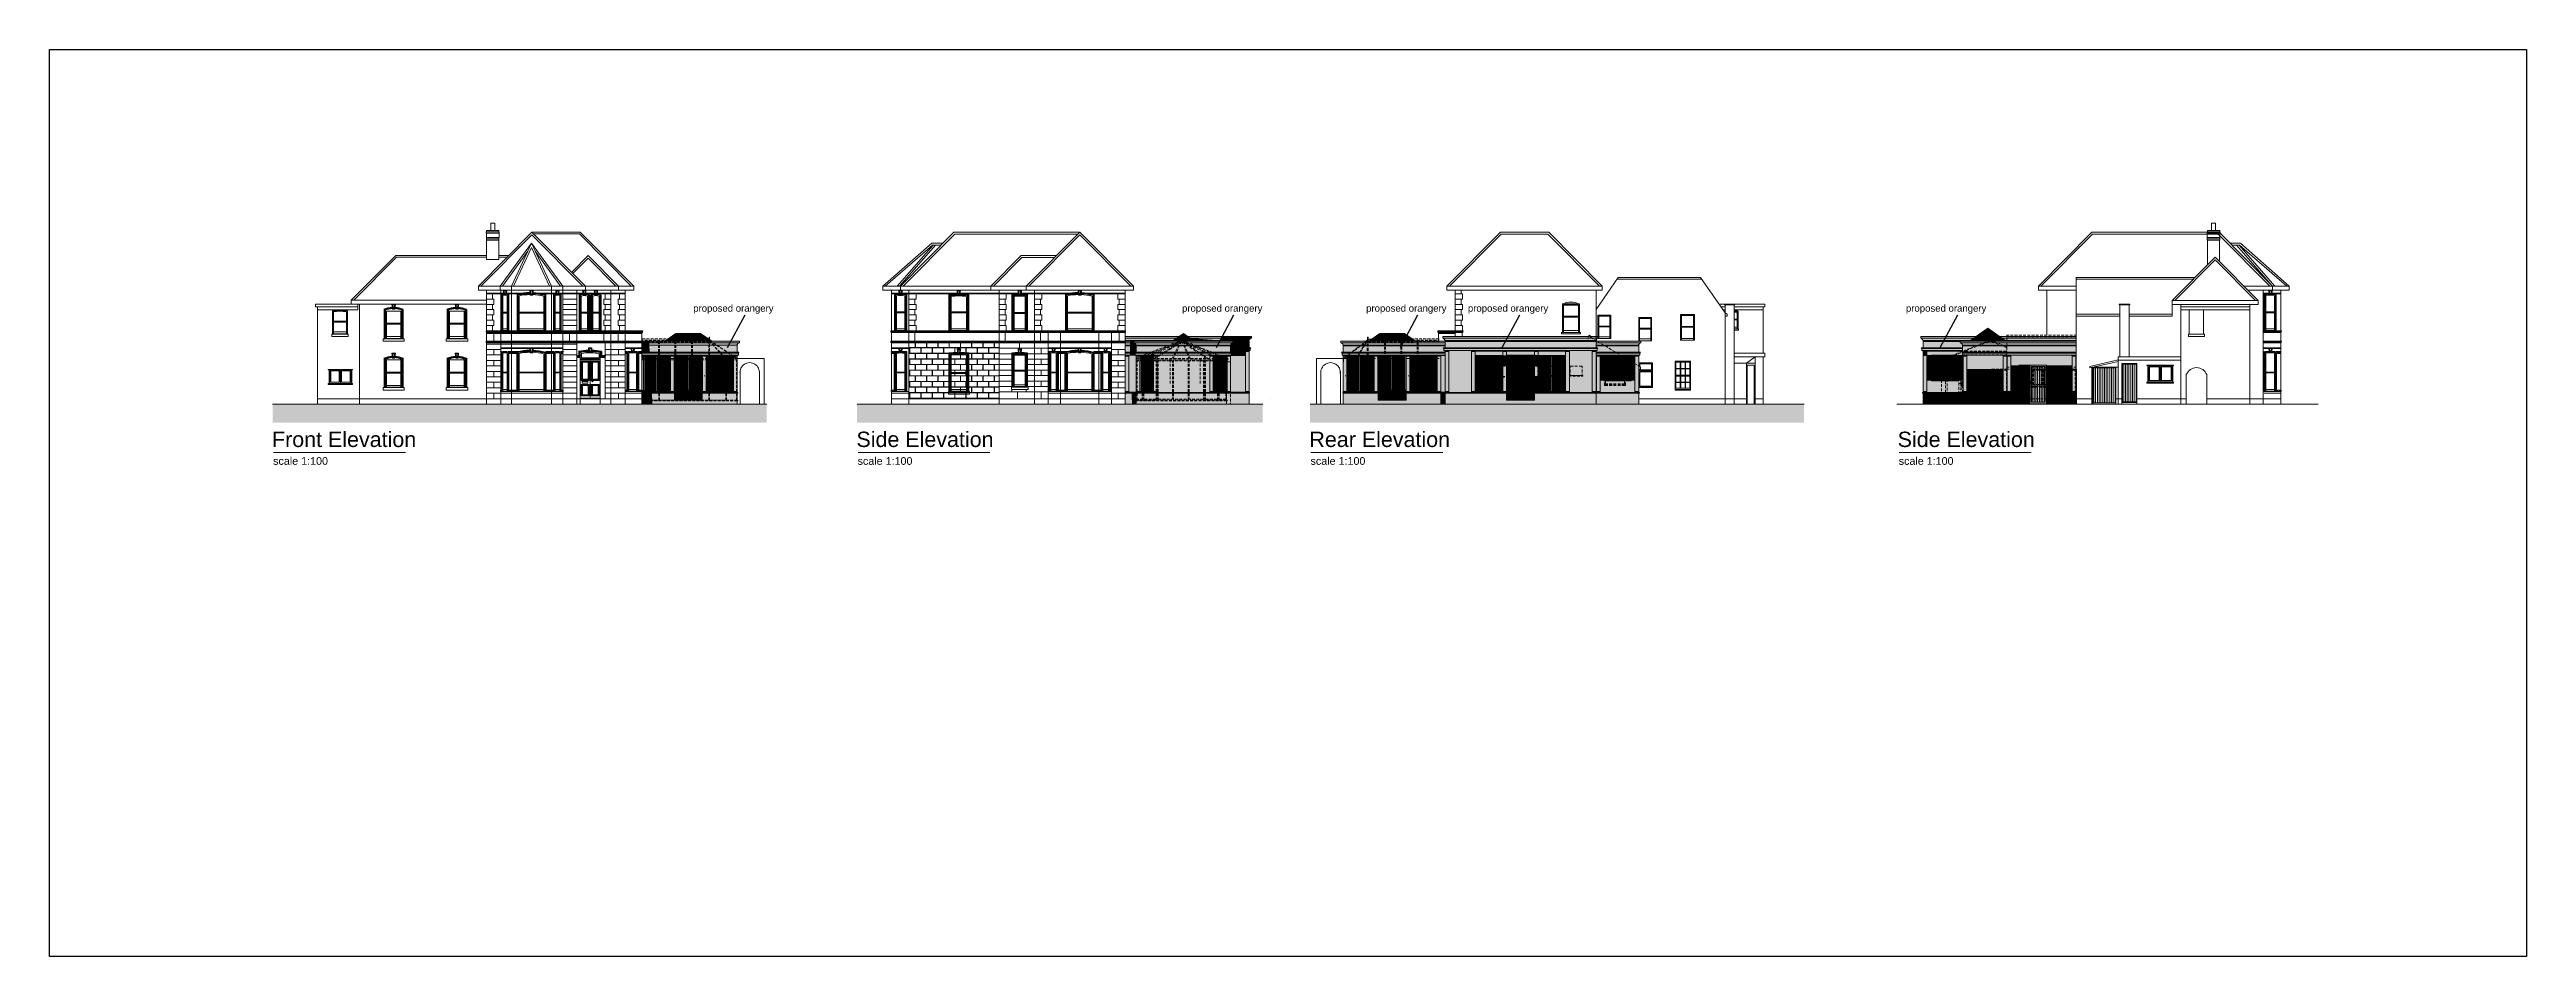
# Model space of a CAD drawing. Header units: millimetres. Extents: x -5841 to 140562, y 1006 to 102310.
# Drawn here: x -5841 to 128074, y 53269 to 102310 of the extents above; entities that cross this region are included whole.
import ezdxf

# ---------------------------------------------------------------- set-up
doc = ezdxf.new("R2010")
doc.units = ezdxf.units.MM
doc.header["$LTSCALE"] = 10
for name, color, linetype in [('CONCEPT HOUSE', 7, 'Continuous'), ('PDF17_0', 7, 'Continuous'), ('PDF17_Text', 7, 'Continuous')]:
    doc.layers.add(name, color=color, linetype=linetype)
doc.layers.add('PDF17_22_ROAD_OR_TRACK', color=8, linetype='Continuous', true_color=0x767676)
doc.layers.add('PDF17_KD - WALL - LOADBEARING', color=252, linetype='Continuous', true_color=0x939598)
doc.styles.add('PDF ArialMT', font='arial.ttf')
doc.styles.add('PDF FuturaCom-Book', font='arial.ttf')

msp = doc.modelspace()

# ---------------------------------------------------------------- texts
at = {"layer": 'PDF17_Text', "attachment_point": 4}
for s, insert, char_height, style in [('proposed orangery', (28958.5, 88263.5), 370.404, 'PDF ArialMT'), ('proposed orangery', (55386.7, 88263.5), 370.404, 'PDF ArialMT'), ('proposed orangery', (65341.7, 88263.5), 370.404, 'PDF ArialMT'), ('proposed orangery', (70843.2, 88263.5), 370.404, 'PDF ArialMT'), ('proposed orangery', (94526.9, 88263.5), 370.404, 'PDF ArialMT'), ('Front Elevation', (6185.4, 81225.5), 829.962, 'PDF FuturaCom-Book'), ('Side Elevation', (37784.5, 81225.5), 829.962, 'PDF FuturaCom-Book'), ('Rear Elevation', (62272.9, 81225.5), 829.962, 'PDF FuturaCom-Book'), ('Side Elevation', (94077.8, 81225.5), 829.962, 'PDF FuturaCom-Book'), ('scale 1:100', (6247.8, 80058.6), 414.981, 'PDF FuturaCom-Book'), ('scale 1:100', (37846.9, 80058.6), 414.981, 'PDF FuturaCom-Book'), ('scale 1:100', (62335.3, 80058.6), 414.981, 'PDF FuturaCom-Book'), ('scale 1:100', (94134, 80058.6), 414.981, 'PDF FuturaCom-Book')]:
    msp.add_mtext(s, dxfattribs=dict(at, insert=insert, char_height=char_height, style=style))

# ---------------------------------------------------------------- linework, layer by layer
at = {"layer": 'CONCEPT HOUSE', "color": 40, "ltscale": 10, "true_color": 0xf8d731}
msp.add_lwpolyline([(-5841.5, 102310), (128074.2, 102310), (128074.2, 53269.2), (-5841.5, 53269.2)], close=True, dxfattribs=at)
at = {"layer": 'PDF17_0', "lineweight": 0}
for p, q in [((69703.8, 89511), (72597.9, 92430)), ((72597.9, 92430), (75211.3, 92430)), ((75211.3, 92430), (78099.1, 89511)), ((69847.3, 89511), (72635.3, 92330.2)), ((72635.3, 92330.2), (75167.6, 92330.2)), ((75167.6, 92330.2), (77955.7, 89511)), ((77768.6, 88257.3), (78972.4, 89991.3)), ((78972.4, 89991.3), (83419.5, 89991.3)), ((83419.5, 89991.3), (84748, 88076.5)), ((78099.1, 89511), (69703.8, 89511)), ((69703.8, 89511), (69703.8, 89305.2)), ((69703.8, 89305.2), (78099.1, 89305.2)), ((77768.6, 86579.5), (77768.6, 89305.2)), ((77768.6, 89305.2), (77768.6, 86616.9)), ((78099.1, 89305.2), (78099.1, 89511)), ((84748, 88076.5), (84748, 83130.3)), ((69610.3, 86579.5), (69610.3, 86186.6)), ((69610.3, 86186.6), (69610.3, 86579.5)), ((69610.3, 86579.5), (69610.3, 86186.6)), ((69610.3, 86186.6), (69610.3, 86579.5)), ((69610.3, 86579.5), (77768.6, 86579.5)), ((77768.6, 86579.5), (77768.6, 86186.6)), ((77768.6, 86186.6), (77768.6, 86579.5)), ((77768.6, 86579.5), (77768.6, 86186.6)), ((77768.6, 86186.6), (77768.6, 86579.5))]:
    msp.add_line(p, q, dxfattribs=at)
for points in [[(17342.3, 89511), (20236.3, 92436.3), (23136.7, 89511)], [(17791.4, 92074.5), (17785.1, 92074.5), (17785.1, 92149.4), (17778.9, 92149.4), (17778.9, 92373.9), (17772.6, 92373.9), (17772.6, 92448.8), (17791.4, 92448.8), (17791.4, 92523.6), (18452.5, 92523.6), (18452.5, 92448.8), (17791.4, 92448.8)], [(18452.5, 92074.5), (18458.7, 92074.5), (18458.7, 92149.4), (18465, 92149.4), (18465, 92373.9), (18471.2, 92373.9), (18471.2, 92448.8), (18452.5, 92448.8)], [(25750.1, 89511), (22856, 92436.3), (20236.3, 92436.3)], [(46962.9, 89305.2), (46962.9, 89511), (49857, 92436.3), (52757.3, 89511), (39216.2, 89511)], [(49850.7, 92430), (43058.4, 92430), (40170.5, 89511), (40170.5, 89305.2)], [(101688.3, 89511), (104576.2, 92430), (111455.8, 92430), (114343.7, 89511), (115241.8, 89511)], [(110825.9, 92074.5), (110819.7, 92074.5), (110819.7, 92149.4), (110819.7, 92373.9), (110813.4, 92373.9), (110813.4, 92448.8), (110825.9, 92448.8)], [(111493.3, 92074.5), (111499.5, 92074.5), (111499.5, 92149.4), (111499.5, 92373.9), (111505.7, 92373.9), (111505.7, 92448.8), (111493.3, 92448.8), (111493.3, 92523.6), (110825.9, 92523.6), (110825.9, 92448.8), (111493.3, 92448.8)], [(10475.1, 88750.1), (12876.4, 91176.4), (17791.4, 91176.4), (17791.4, 90951.8), (17791.4, 91999.7), (17791.4, 92074.5), (18452.5, 92074.5), (18458.7, 92074.5), (18458.7, 91999.7), (18452.5, 91999.7), (17791.4, 91999.7)], [(10618.5, 88750.1), (12920.1, 91076.6), (17791.4, 91076.6)], [(17479.5, 89511), (20236.3, 92292.8), (22993.2, 89511)], [(17778.9, 92373.9), (18465, 92373.9)], [(17785.1, 92149.4), (18458.7, 92149.4)], [(18446.3, 91999.7), (18452.5, 91999.7), (18452.5, 90951.8), (17791.4, 90951.8)], [(17791.4, 91999.7), (17791.4, 91999.7)], [(18452.5, 91176.4), (18988.9, 91176.4)], [(18452.5, 91076.6), (18889.1, 91076.6)], [(21914.2, 83130.3), (21914.2, 89305.2), (21914.2, 89511), (20211.4, 91837.5), (18514.9, 89511), (18514.9, 89305.2)], [(18639.6, 89511), (20011.8, 91407.1)], [(19132.4, 83130.3), (19132.4, 89305.2), (19132.4, 89511), (20211.4, 91837.5), (21290.4, 89511), (21290.4, 89305.2), (21290.4, 83130.3)], [(19238.4, 89511), (20211.4, 91606.7), (21190.6, 89511)], [(25612.8, 89511), (22812.3, 92336.5), (20336.1, 92336.5)], [(21789.4, 89511), (20411, 91407.1)], [(24920.5, 89511), (23280.1, 91163.9), (22388.2, 90265.7)], [(42472.1, 91837.5), (41854.6, 91837.5), (39216.2, 89511), (39216.2, 89305.2), (52757.3, 89305.2), (52757.3, 89511)], [(39341, 89511), (41898.2, 91737.7), (42372.3, 91737.7)], [(39989.7, 89511), (41929.4, 91737.7)], [(40120.6, 89511), (42060.4, 91737.7)], [(40307.8, 89511), (43102, 92330.2), (49750.9, 92330.2)], [(48603.3, 91163.9), (46688.4, 91163.9), (45048.1, 89511), (45048.1, 89305.2)], [(45191.5, 89511), (46732.1, 91064.1), (48503.5, 91064.1)], [(47100.1, 89511), (49857, 92292.8), (52613.8, 89511)], [(101825.6, 89511), (104619.8, 92330.2), (111412.2, 92330.2), (114206.5, 89511)], [(108923.5, 88737.6), (113570.3, 88737.6), (111250, 91082.8), (108923.5, 88737.6), (108923.5, 88531.8), (108923.5, 87889.3), (106590.8, 87889.3)], [(111499.5, 92373.9), (110819.7, 92373.9)], [(111499.5, 92149.4), (110819.7, 92149.4)], [(111487, 91999.7), (111493.3, 91999.7), (111493.3, 92074.5), (110825.9, 92074.5), (110819.7, 92074.5), (110819.7, 91999.7), (110825.9, 91999.7), (110832.1, 91999.7)], [(110825.9, 90658.7), (110825.9, 91999.7), (111487, 91999.7), (111487, 90845.8)], [(112603.5, 91837.5), (112042.1, 91837.5)], [(112559.8, 91737.7), (112141.9, 91737.7)], [(114287.6, 89573.4), (112397.7, 91737.7)], [(114474.7, 89511), (112534.9, 91737.7)], [(115117.1, 89511), (112566.1, 91737.7)], [(112609.7, 91837.5), (115241.8, 89511), (115241.8, 89305.2), (114343.7, 89305.2)], [(24777.1, 89511), (23280.1, 91026.7), (22456.8, 90197.1)], [(78897.5, 89891.5), (83488.1, 89891.5)], [(110164.7, 89991.3), (103703, 89991.3)], [(110071.2, 89891.5), (103703, 89891.5)], [(103721.7, 89991.3), (103721.7, 83130.3)], [(109067, 88737.6), (111250, 90939.3), (113433.1, 88737.6)], [(10818.1, 88388.3), (8541.5, 88388.3), (8541.5, 88538), (8641.3, 88538), (10818.1, 88538), (10818.1, 88238.6), (8641.3, 88238.6)], [(8641.3, 88388.3), (8641.3, 83130.3)], [(10244.3, 88538), (17791.4, 88538)], [(10475.1, 88538), (10475.1, 88750.1), (17791.4, 88750.1)], [(10924.2, 88538), (10924.2, 83130.3)], [(12733, 88307.2), (12714.2, 88500.6), (12807.8, 88500.6), (12795.3, 88307.2)], [(16157.2, 88307.2), (16138.5, 88500.6), (16232, 88500.6), (16213.3, 88307.2)], [(17791.4, 89305.2), (17791.4, 87097.2), (17791.4, 87384.1), (18115.7, 87384.1), (18115.7, 87097.2)], [(17791.4, 89143), (18708.2, 89143)], [(17791.4, 89105.6), (18708.2, 89105.6)], [(17791.4, 88818.7), (18178.1, 88818.7)], [(17791.4, 88531.8), (18115.7, 88531.8), (18115.7, 88244.9)], [(18115.7, 89105.6), (18115.7, 88818.7)], [(18115.7, 88531.8), (18178.1, 88531.8), (18178.1, 88818.7), (18178.1, 88531.8)], [(18564.8, 89305.2), (18564.8, 83130.3)], [(18583.5, 89068.2), (18583.5, 87097.2)], [(18614.7, 89043.2), (18614.7, 87097.2)], [(18664.6, 87097.2), (18664.6, 89005.8)], [(18689.5, 89305.2), (18714.5, 89024.5), (18851.7, 89024.5), (18876.6, 89305.2)], [(18814.3, 89068.2), (18833, 89261.5), (18733.2, 89261.5), (18751.9, 89068.2)], [(18857.9, 89143), (19812.2, 89143)], [(18857.9, 89105.6), (19537.8, 89105.6)], [(18901.6, 87097.2), (18901.6, 89005.8)], [(18951.5, 89043.2), (18951.5, 87097.2), (18951.5, 88625.3)], [(18982.7, 89068.2), (18982.7, 87097.2)], [(19126.1, 89305.2), (24920.5, 89305.2), (24920.5, 89511), (19126.1, 89511)], [(19438, 89086.9), (19438, 87097.2)], [(19456.7, 89074.4), (19456.7, 87097.2)], [(19481.6, 89049.5), (19481.6, 87097.2)], [(19500.4, 89037), (19500.4, 87097.2), (19500.4, 88257.3)], [(19550.3, 87097.2), (19550.3, 88993.3)], [(20186.4, 89068.2), (20167.7, 89261.5), (20261.3, 89261.5), (20242.6, 89068.2)], [(20523.3, 89143), (21546.2, 89143)], [(20797.7, 89105.6), (21546.2, 89105.6)], [(20878.8, 88974.6), (20878.8, 87097.2)], [(20928.7, 89012), (20928.7, 87097.2)], [(20941.2, 89024.5), (20941.2, 87097.2)], [(20972.3, 89049.5), (20972.3, 87097.2)], [(20991.1, 89061.9), (20991.1, 87097.2)], [(21408.9, 89068.2), (21408.9, 87097.2)], [(21440.1, 89043.2), (21440.1, 87097.2)], [(21490, 87097.2), (21490, 89005.8)], [(21527.5, 89305.2), (21552.4, 89024.5), (21683.4, 89024.5), (21708.3, 89305.2)], [(21646, 89068.2), (21664.7, 89261.5), (21571.1, 89261.5), (21589.8, 89068.2)], [(22338.3, 89105.6), (22662.6, 89105.6), (21689.6, 89105.6), (21914.2, 89105.6)], [(22999.4, 89143), (22662.6, 89143), (21695.9, 89143), (21914.2, 89143)], [(21752, 87097.2), (21752, 89005.8)], [(21801.9, 89043.2), (21801.9, 87097.2), (21801.9, 88625.3)], [(21826.8, 89068.2), (21826.8, 87097.2)], [(22856, 89511), (25750.1, 89511), (25750.1, 89305.2), (22662.6, 89305.2), (22662.6, 87097.2), (22662.6, 87384.1), (21914.2, 87384.1)], [(22662.6, 88818.7), (21914.2, 88818.7)], [(22662.6, 88531.8), (21914.2, 88531.8)], [(22662.6, 89105.6), (22999.4, 89105.6)], [(22793.6, 89030.7), (22793.6, 87097.2)], [(22806.1, 89024.5), (22806.1, 87097.2)], [(22837.3, 89012), (22837.3, 87097.2)], [(22849.7, 87097.2), (22849.7, 89005.8)], [(22899.6, 87097.2), (22899.6, 88968.4)], [(23043.1, 89068.2), (23024.4, 89261.5), (23117.9, 89261.5), (23099.2, 89068.2)], [(23142.9, 89105.6), (23629.4, 89105.6)], [(23149.1, 89143), (23629.4, 89143)], [(23248.9, 87097.2), (23248.9, 88968.4)], [(23298.8, 87097.2), (23298.8, 89005.8)], [(23317.5, 89012), (23317.5, 87097.2)], [(23348.7, 89024.5), (23348.7, 87097.2)], [(23361.2, 89030.7), (23361.2, 87097.2)], [(23423.6, 89030.7), (23423.6, 87097.2)], [(23436, 89024.5), (23436, 87097.2)], [(23467.2, 89012), (23467.2, 87097.2)], [(23479.7, 87097.2), (23479.7, 89005.8)], [(23529.6, 87097.2), (23529.6, 88968.4)], [(23673.1, 89068.2), (23654.3, 89261.5), (23747.9, 89261.5), (23729.2, 89068.2)], [(23772.9, 89105.6), (25288.5, 89105.6)], [(23779.1, 89143), (25288.5, 89143)], [(23878.9, 87097.2), (23878.9, 88968.4)], [(23928.8, 87097.2), (23928.8, 89005.8)], [(23947.5, 89012), (23947.5, 87097.2)], [(23978.7, 89024.5), (23978.7, 87097.2)], [(23991.2, 89030.7), (23991.2, 87097.2)], [(24190.8, 88531.8), (24122.1, 88531.8), (24122.1, 88818.7), (24508.8, 88818.7)], [(24190.8, 89105.6), (24190.8, 88818.7)], [(24508.8, 88531.8), (24190.8, 88531.8), (24190.8, 88244.9)], [(24508.8, 89305.2), (24508.8, 83130.3)], [(24970.4, 88531.8), (24901.8, 88531.8), (24901.8, 88818.7), (25288.5, 88818.7)], [(24970.4, 89105.6), (24970.4, 88818.7)], [(25288.5, 88531.8), (24970.4, 88531.8), (24970.4, 88244.9)], [(25288.5, 89305.2), (25288.5, 85980.7)], [(39671.6, 89143), (40095.7, 89143)], [(39671.6, 89105.6), (40101.9, 89105.6)], [(39833.7, 89086.9), (39833.7, 87097.2)], [(39852.4, 89074.4), (39852.4, 87097.2)], [(39877.4, 89049.5), (39877.4, 87097.2)], [(39896.1, 87097.2), (39896.1, 88456.9)], [(39946, 87097.2), (39946, 88999.6)], [(40139.4, 89105.6), (40126.9, 89261.5), (40220.4, 89261.5), (40208, 89105.6)], [(40245.4, 89105.6), (43245.5, 89105.6)], [(40251.6, 89143), (40619.6, 89143), (43239.3, 89143)], [(40401.3, 87097.2), (40401.3, 88999.6)], [(40451.2, 89037), (40451.2, 87097.2)], [(40463.7, 89049.5), (40463.7, 87097.2)], [(40494.9, 89074.4), (40494.9, 87097.2)], [(40507.3, 89086.9), (40507.3, 87097.2)], [(40619.6, 89305.2), (40619.6, 87097.2)], [(40619.6, 88818.7), (40944, 88818.7), (40944, 88531.8), (40944, 88818.7), (41006.3, 88818.7), (41006.3, 89105.6), (41006.3, 88818.7)], [(40619.6, 89105.6), (41006.3, 89105.6)], [(40619.6, 88531.8), (41006.3, 88531.8)], [(40944, 88244.9), (41006.3, 88244.9), (41006.3, 88531.8), (41006.3, 88244.9)], [(42777.7, 87097.2), (42777.7, 89074.4)], [(42790.2, 87097.2), (42790.2, 89068.2)], [(42821.4, 87097.2), (42821.4, 89037)], [(42852.5, 87097.2), (42852.5, 89012)], [(42858.8, 87097.2), (42858.8, 89005.8)], [(42908.7, 87097.2), (42908.7, 88955.9)], [(43289.2, 89068.2), (43270.4, 89261.5), (43364, 89261.5), (43345.3, 89068.2)], [(43388.9, 89143), (46538.7, 89143)], [(43388.9, 89105.6), (46395.3, 89105.6)], [(43732, 87097.2), (43732, 88955.9)], [(43781.9, 89005.8), (43781.9, 87097.2)], [(43788.1, 87097.2), (43788.1, 89012)], [(43819.3, 87097.2), (43819.3, 89037)], [(43850.5, 87097.2), (43850.5, 89068.2)], [(43863, 87097.2), (43863, 89074.4)], [(45503.4, 89305.2), (45503.4, 87097.2)], [(45503.4, 88818.7), (45821.5, 88818.7), (45821.5, 88531.8), (45821.5, 88818.7), (45883.8, 88818.7), (45883.8, 89105.6), (45883.8, 88818.7)], [(45503.4, 89105.6), (45883.8, 89105.6)], [(45503.4, 88531.8), (45883.8, 88531.8)], [(45821.5, 88244.9), (45883.8, 88244.9), (45883.8, 88531.8), (45883.8, 88244.9)], [(46189.5, 87097.2), (46189.5, 89080.6)], [(46201.9, 87097.2), (46201.9, 89074.4)], [(46233.1, 87097.2), (46233.1, 89049.5)], [(46258.1, 87097.2), (46258.1, 89018.3)], [(46270.5, 87097.2), (46270.5, 89012)], [(46320.4, 87097.2), (46320.4, 88968.4), (46913, 88968.4), (46913, 87097.2)], [(46707.2, 89305.2), (46682.2, 89024.5), (46551.2, 89024.5), (46526.3, 89305.2)], [(46588.6, 89068.2), (46569.9, 89261.5), (46663.5, 89261.5), (46644.8, 89068.2)], [(46688.4, 89105.6), (52308.2, 89105.6)], [(46694.7, 89143), (52308.2, 89143)], [(46962.9, 89012), (46962.9, 87097.2)], [(46969.1, 87097.2), (46969.1, 89018.3)], [(47000.3, 87097.2), (47000.3, 89049.5)], [(47031.5, 87097.2), (47031.5, 89074.4)], [(47037.7, 87097.2), (47037.7, 89080.6)], [(47412, 89305.2), (47412, 83130.3)], [(47412, 88818.7), (47730.1, 88818.7), (47730.1, 88531.8), (47730.1, 88818.7), (47798.7, 88818.7), (47798.7, 89105.6), (47798.7, 88818.7)], [(47412, 88531.8), (47798.7, 88531.8)], [(47730.1, 88244.9), (47798.7, 88244.9), (47798.7, 88531.8), (47798.7, 88244.9)], [(49083.5, 89086.9), (49083.5, 87097.2)], [(49096, 89074.4), (49096, 87097.2)], [(49127.2, 89049.5), (49127.2, 87097.2)], [(49145.9, 89037), (49145.9, 87097.2), (49145.9, 88257.3)], [(49195.8, 87097.2), (49195.8, 88993.3)], [(49950.5, 89305.2), (49925.6, 89024.5), (49794.6, 89024.5), (49769.6, 89305.2)], [(49832, 89068.2), (49813.3, 89261.5), (49906.9, 89261.5), (49888.1, 89068.2)], [(50524.3, 88974.6), (50524.3, 87097.2)], [(50574.2, 89012), (50574.2, 87097.2)], [(50586.7, 89024.5), (50586.7, 87097.2)], [(50617.9, 89049.5), (50617.9, 87097.2)], [(50630.4, 89061.9), (50630.4, 87097.2)], [(52308.2, 88818.7), (51983.9, 88818.7), (51983.9, 88531.8), (51983.9, 88818.7), (51921.5, 88818.7), (51921.5, 89105.6), (51921.5, 88818.7)], [(51983.9, 88244.9), (51921.5, 88244.9), (51921.5, 88531.8), (51921.5, 88244.9)], [(52308.2, 88531.8), (51921.5, 88531.8)], [(52308.2, 89305.2), (52308.2, 87097.2)], [(70159.1, 89305.2), (70159.1, 87097.2), (69211.1, 87097.2), (69211.1, 87078.5), (70159.1, 87078.5)], [(70159.1, 88818.7), (70477.2, 88818.7), (70477.2, 88531.8), (70477.2, 88818.7), (70545.9, 88818.7), (70545.9, 89105.6), (70545.9, 88818.7)], [(70159.1, 89105.6), (70545.9, 89105.6)], [(70159.1, 88531.8), (70545.9, 88531.8)], [(70477.2, 89305.2), (70477.2, 89105.6)], [(70477.2, 88244.9), (70545.9, 88244.9), (70545.9, 88531.8), (70545.9, 88244.9)], [(76870.4, 88550.5), (76870.4, 87009.9), (75966, 87009.9), (75966, 88550.5)], [(76015.9, 87009.9), (76015.9, 88519.3), (76820.5, 88519.3), (76820.5, 87009.9)], [(76015.9, 88494.3), (76820.5, 88494.3)], [(84429.9, 88538), (86800.1, 88538), (86899.9, 88538), (86899.9, 88388.3), (85247, 88388.3)], [(84748, 88388.3), (84529.7, 88388.3)], [(85247, 88506.8), (85278.2, 88506.8), (85278.2, 88538), (84748, 88538), (84723.1, 88538), (84723.1, 88506.8), (84748, 88506.8)], [(85247, 83130.3), (85247, 88506.8), (84748, 88506.8), (84748, 88057.7)], [(86800.1, 88388.3), (86800.1, 85899.7), (85247, 85899.7)], [(103703, 89511), (101688.3, 89511), (101688.3, 89305.2), (103703, 89305.2)], [(102137.4, 89305.2), (102137.4, 86860.2)], [(106590.8, 88506.8), (106622, 88506.8), (106622, 88538), (106091.8, 88538), (106060.6, 88538), (106060.6, 88506.8), (106091.8, 88506.8), (106091.8, 88057.7), (106091.8, 85687.6)], [(106590.8, 85687.6), (106590.8, 88506.8), (106091.8, 88506.8)], [(108923.5, 88531.8), (109378.9, 88531.8), (109378.9, 83130.3)], [(113570.3, 88737.6), (113570.3, 88531.8), (109378.9, 88531.8)], [(109378.9, 88388.3), (113121.2, 88388.3), (113121.2, 88531.8), (113121.2, 83130.3)], [(113015.2, 89305.2), (114343.7, 89305.2), (114343.7, 89511), (112809.3, 89511)], [(113838.5, 89305.2), (113838.5, 83130.3)], [(114156.6, 89143), (113838.5, 89143)], [(114549.5, 89086.9), (114549.5, 87097.2), (113838.5, 87097.2)], [(113863.4, 89080.6), (113863.4, 87097.2)], [(114162.8, 89093.1), (113882.1, 89074.4), (113882.1, 87097.2)], [(113913.3, 89049.5), (113913.3, 87097.2)], [(113925.8, 89037), (113925.8, 87097.2)], [(113975.7, 87097.2), (113975.7, 88993.3)], [(114144.1, 89305.2), (114162.8, 89068.2), (114300, 89068.2), (114325, 89305.2)], [(114262.6, 89105.6), (114281.3, 89261.5), (114187.8, 89261.5), (114200.2, 89105.6)], [(114792.8, 89143), (114306.3, 89143)], [(114792.8, 89105.6), (114306.3, 89105.6)], [(114443.5, 87097.2), (114443.5, 88993.3)], [(114493.4, 87097.2), (114493.4, 88456.9)], [(114505.9, 89049.5), (114505.9, 87097.2)], [(114537, 89074.4), (114537, 87097.2)], [(114792.8, 89305.2), (114792.8, 87097.2)], [(10269.3, 88176.2), (10269.3, 86922.6), (9427.2, 86922.6)], [(9458.4, 86922.6), (9458.4, 88176.2)], [(9458.4, 87527.6), (9508.3, 87565), (10219.4, 87565), (10269.3, 87527.6)], [(9508.3, 86922.6), (9508.3, 88132.6)], [(9508.3, 87614.9), (10219.4, 87614.9)], [(10219.4, 86922.6), (10219.4, 88132.6)], [(12246.5, 86673.1), (12246.5, 88257.3)], [(12252.7, 86673.1), (12252.7, 88251.1)], [(12283.9, 86673.1), (12283.9, 88232.4)], [(12315.1, 86673.1), (12315.1, 88213.7)], [(13281.8, 88257.3), (13281.8, 86673.1), (12321.3, 86673.1), (12321.3, 88207.4)], [(12321.3, 87415.3), (12371.2, 87459), (13157.1, 87459), (13207, 87415.3)], [(12371.2, 86673.1), (12371.2, 88170), (13157.1, 88170), (13157.1, 86673.1)], [(12371.2, 87508.9), (13157.1, 87508.9)], [(13207, 86673.1), (13207, 88207.4)], [(13213.2, 86673.1), (13213.2, 88213.7)], [(13244.4, 86673.1), (13244.4, 88232.4)], [(13275.6, 86673.1), (13275.6, 88251.1)], [(15652, 86673.1), (15652, 88257.3)], [(15664.5, 86673.1), (15664.5, 88251.1)], [(15695.6, 86673.1), (15695.6, 88232.4)], [(16693.6, 86673.1), (15733.1, 86673.1), (15733.1, 88207.4)], [(15733.1, 87415.3), (15783, 87459), (16581.3, 87459), (16631.2, 87415.3)], [(15783, 86673.1), (15783, 88170), (16581.3, 88170), (16581.3, 86673.1)], [(15783, 87508.9), (16581.3, 87508.9)], [(16631.2, 86673.1), (16631.2, 88207.4)], [(16643.7, 86673.1), (16643.7, 88213.7)], [(16674.9, 86673.1), (16674.9, 88232.4)], [(16706.1, 86673.1), (16706.1, 88251.1)], [(16712.3, 86673.1), (16712.3, 88257.3)], [(25350.9, 87078.5), (17766.4, 87078.5), (17766.4, 87097.2), (25350.9, 87097.2)], [(17766.4, 87078.5), (17766.4, 87034.8), (25344.6, 87034.8)], [(18115.7, 87957.9), (18178.1, 87957.9), (18178.1, 88244.9), (17791.4, 88244.9)], [(17791.4, 87957.9), (18115.7, 87957.9), (18115.7, 87671)], [(18115.7, 87384.1), (18178.1, 87384.1), (18178.1, 87671), (17791.4, 87671)], [(18533.6, 87097.2), (18533.6, 87078.5)], [(18539.8, 87078.5), (18539.8, 87034.8)], [(18951.5, 88014.1), (18901.6, 88057.7), (18664.6, 88057.7), (18614.7, 88014.1)], [(18901.6, 88107.6), (18664.6, 88107.6)], [(18901.6, 87215.7), (18664.6, 87215.7)], [(18901.6, 87115.9), (18664.6, 87115.9)], [(19101.2, 87097.2), (19101.2, 87078.5)], [(19107.4, 87078.5), (19107.4, 87034.8)], [(19500.4, 88014.1), (19550.3, 88057.7), (20878.8, 88057.7), (20928.7, 88014.1)], [(19550.3, 88107.6), (20878.8, 88107.6)], [(19550.3, 87215.7), (20878.8, 87215.7)], [(19550.3, 87115.9), (20878.8, 87115.9)], [(21321.6, 87078.5), (21321.6, 87034.8)], [(21327.9, 87097.2), (21327.9, 87078.5)], [(21801.9, 88014.1), (21752, 88057.7), (21490, 88057.7), (21440.1, 88014.1)], [(21752, 88107.6), (21490, 88107.6)], [(21752, 87215.7), (21490, 87215.7)], [(21752, 87115.9), (21490, 87115.9)], [(22662.6, 88244.9), (21914.2, 88244.9)], [(22662.6, 87957.9), (21914.2, 87957.9)], [(22662.6, 87671), (21914.2, 87671)], [(22706.3, 87078.5), (22706.3, 87034.8)], [(22712.5, 87097.2), (22712.5, 87078.5)], [(22849.7, 88014.1), (22899.6, 88057.7), (23248.9, 88057.7)], [(22899.6, 88107.6), (23248.9, 88107.6)], [(22899.6, 87215.7), (23248.9, 87215.7)], [(22899.6, 87115.9), (23248.9, 87115.9)], [(23199, 88057.7), (23248.9, 88014.1)], [(23336.2, 87078.5), (23336.2, 87034.8)], [(23342.5, 87097.2), (23342.5, 87078.5)], [(23479.7, 88014.1), (23529.6, 88057.7), (23878.9, 88057.7)], [(23529.6, 88107.6), (23878.9, 88107.6)], [(23529.6, 87215.7), (23878.9, 87215.7)], [(23529.6, 87115.9), (23878.9, 87115.9)], [(23829, 88057.7), (23878.9, 88014.1)], [(24190.8, 87957.9), (24122.1, 87957.9), (24122.1, 88244.9), (24508.8, 88244.9)], [(24190.8, 87384.1), (24122.1, 87384.1), (24122.1, 87671), (24508.8, 87671)], [(24508.8, 87957.9), (24190.8, 87957.9), (24190.8, 87671)], [(24508.8, 87384.1), (24190.8, 87384.1), (24190.8, 87097.2)], [(24558.7, 87078.5), (24558.7, 87034.8)], [(24565, 87097.2), (24565, 87078.5)], [(24970.4, 87957.9), (24901.8, 87957.9), (24901.8, 88244.9), (25288.5, 88244.9)], [(24970.4, 87384.1), (24901.8, 87384.1), (24901.8, 87671), (25288.5, 87671)], [(25288.5, 87957.9), (24970.4, 87957.9), (24970.4, 87671)], [(25288.5, 87384.1), (24970.4, 87384.1), (24970.4, 87097.2)], [(25301, 87097.2), (26230.3, 87097.2), (26230.3, 87078.5), (25301, 87078.5)], [(25301, 87034.8), (26224.1, 87034.8), (26224.1, 87078.5)], [(25338.4, 87078.5), (25338.4, 87034.8)], [(25344.6, 87097.2), (25344.6, 87078.5)], [(39896.1, 88026.6), (39946, 88070.2), (40401.3, 88070.2), (40451.2, 88026.6)], [(39946, 88120.1), (40401.3, 88120.1)], [(39946, 87215.7), (40401.3, 87215.7)], [(39946, 87115.9), (40401.3, 87115.9)], [(40588.4, 87097.2), (40588.4, 87078.5)], [(40594.7, 87078.5), (40594.7, 87034.8)], [(40619.6, 88244.9), (40944, 88244.9), (40944, 87957.9)], [(40944, 87671), (41006.3, 87671), (41006.3, 87957.9), (40619.6, 87957.9)], [(40619.6, 87671), (40944, 87671), (40944, 87384.1)], [(41006.3, 87097.2), (41006.3, 87384.1), (40619.6, 87384.1)], [(42858.8, 88032.8), (42908.7, 88076.5), (43732, 88076.5), (43781.9, 88032.8)], [(42908.7, 88126.4), (43732, 88126.4)], [(42908.7, 87215.7), (43732, 87215.7)], [(42908.7, 87115.9), (43732, 87115.9)], [(45472.2, 87097.2), (45472.2, 87078.5)], [(45478.4, 87078.5), (45478.4, 87034.8)], [(45503.4, 88244.9), (45821.5, 88244.9), (45821.5, 87957.9)], [(45821.5, 87671), (45883.8, 87671), (45883.8, 87957.9), (45503.4, 87957.9)], [(45503.4, 87671), (45821.5, 87671), (45821.5, 87384.1)], [(45883.8, 87097.2), (45883.8, 87384.1), (45503.4, 87384.1)], [(46270.5, 87995.4), (46320.4, 88039), (46913, 88039), (46962.9, 87995.4)], [(46320.4, 88088.9), (46913, 88088.9)], [(46320.4, 87215.7), (46913, 87215.7)], [(46320.4, 87115.9), (46913, 87115.9)], [(47380.8, 87097.2), (47380.8, 87078.5)], [(47387, 87078.5), (47387, 87034.8)], [(47412, 88244.9), (47730.1, 88244.9), (47730.1, 87957.9)], [(47730.1, 87671), (47798.7, 87671), (47798.7, 87957.9), (47412, 87957.9)], [(47412, 87671), (47730.1, 87671), (47730.1, 87384.1)], [(47798.7, 87097.2), (47798.7, 87384.1), (47412, 87384.1)], [(48784.2, 87097.2), (48784.2, 87078.5)], [(48790.4, 87078.5), (48790.4, 87034.8)], [(49145.9, 88014.1), (49195.8, 88057.7), (50524.3, 88057.7), (50574.2, 88014.1)], [(49195.8, 88107.6), (50524.3, 88107.6)], [(49195.8, 87215.7), (50524.3, 87215.7)], [(49195.8, 87115.9), (50524.3, 87115.9)], [(50936, 87078.5), (50936, 87034.8)], [(50942.2, 87097.2), (50942.2, 87078.5)], [(51609.6, 87078.5), (51609.6, 87034.8)], [(51615.9, 87097.2), (51615.9, 87078.5)], [(51983.9, 87671), (51921.5, 87671), (51921.5, 87957.9), (52308.2, 87957.9)], [(51921.5, 87097.2), (51921.5, 87384.1), (52308.2, 87384.1)], [(52308.2, 88244.9), (51983.9, 88244.9), (51983.9, 87957.9)], [(52308.2, 87671), (51983.9, 87671), (51983.9, 87384.1)], [(52326.9, 87078.5), (52326.9, 87034.8)], [(52333.1, 87097.2), (52333.1, 87078.5)], [(70159.1, 87034.8), (69217.3, 87034.8), (69217.3, 87078.5)], [(70134.2, 87078.5), (70134.2, 87034.8), (70577, 87034.8), (70577, 87078.5)], [(70159.1, 88244.9), (70477.2, 88244.9), (70477.2, 87957.9)], [(70477.2, 87671), (70545.9, 87671), (70545.9, 87957.9), (70159.1, 87957.9)], [(70159.1, 87671), (70477.2, 87671), (70477.2, 87384.1)], [(70583.3, 87097.2), (70545.9, 87097.2), (70545.9, 87384.1), (70159.1, 87384.1)], [(70159.1, 87097.2), (70477.2, 87097.2)], [(75966, 87808.3), (76015.9, 87845.7), (76820.5, 87845.7), (76870.4, 87808.3)], [(76015.9, 87895.6), (76820.5, 87895.6)], [(76820.5, 87109.7), (76015.9, 87109.7)], [(77868.4, 87271.9), (77918.3, 87315.5), (78517, 87315.5), (78566.9, 87271.9)], [(77918.3, 86679.3), (77918.3, 87889.3), (78517, 87889.3), (78517, 86679.3)], [(77918.3, 87352.9), (78517, 87352.9)], [(80076.3, 87153.3), (80126.2, 87190.8), (80725, 87190.8), (80774.9, 87153.3)], [(80126.2, 86554.6), (80126.2, 87764.6), (80725, 87764.6), (80725, 86554.6)], [(80126.2, 87234.4), (80725, 87234.4)], [(82334.2, 87845.7), (82334.2, 86592)], [(82334.2, 87253.1), (82384.1, 87290.6), (83045.3, 87290.6), (83095.2, 87253.1)], [(82384.1, 86592), (82384.1, 87933), (83045.3, 87933), (83045.3, 86592)], [(82384.1, 87334.2), (83045.3, 87334.2)], [(83095.2, 87982.9), (82396.6, 87982.9)], [(82396.6, 86592), (83095.2, 86592), (83095.2, 87845.7)], [(84635.8, 88238.6), (84748, 88238.6)], [(85247, 88238.6), (86800.1, 88238.6)], [(85402.9, 87203.2), (85402.9, 88113.9), (85247, 88113.9)], [(85247, 87727.2), (85402.9, 87727.2)], [(85247, 87689.7), (85402.9, 87689.7), (85452.8, 87646.1)], [(85402.9, 87303), (85247, 87303)], [(85247, 87203.2), (85477.8, 87203.2), (85477.8, 87134.6), (85247, 87134.6)], [(98008.4, 86535.9), (98956.4, 87197), (99898.3, 86535.9)], [(98956.4, 87197), (98956.4, 86535.9)], [(106091.8, 88001.6), (103703, 88001.6)], [(106091.8, 87889.3), (103703, 87889.3)], [(108923.5, 88001.6), (106590.8, 88001.6)], [(109378.9, 88238.6), (113121.2, 88238.6)], [(110670, 86922.6), (109834.2, 86922.6), (109834.2, 88238.6)], [(110613.8, 86922.6), (110613.8, 88238.6)], [(114824, 87097.2), (114824, 87078.5), (113838.5, 87078.5)], [(114817.7, 87078.5), (114817.7, 87034.8), (113838.5, 87034.8)], [(114493.4, 88026.6), (114443.5, 88070.2), (113975.7, 88070.2), (113925.8, 88026.6)], [(114443.5, 88120.1), (113975.7, 88120.1)], [(114443.5, 87215.7), (113975.7, 87215.7)], [(114443.5, 87115.9), (113975.7, 87115.9)], [(9508.3, 87041.1), (10219.4, 87041.1)], [(9508.3, 86941.3), (10219.4, 86941.3)], [(12371.2, 86791.6), (13157.1, 86791.6)], [(12371.2, 86691.8), (13157.1, 86691.8)], [(12733, 85656.4), (12714.2, 85856), (12807.8, 85856), (12795.3, 85656.4)], [(15783, 86791.6), (16581.3, 86791.6)], [(15783, 86691.8), (16581.3, 86691.8)], [(16157.2, 85656.4), (16138.5, 85856), (16232, 85856), (16213.3, 85656.4)], [(25350.9, 86517.1), (17766.4, 86517.1), (17766.4, 86535.9), (25350.9, 86535.9)], [(17766.4, 86517.1), (17766.4, 86473.5), (25344.6, 86473.5)], [(17785.1, 87034.8), (17785.1, 87016.1), (25332.2, 87016.1)], [(17785.1, 86473.5), (17785.1, 86454.8), (25332.2, 86454.8)], [(17791.4, 87016.1), (17791.4, 86535.9)], [(17791.4, 86947.5), (22662.6, 86947.5)], [(17791.4, 86454.8), (17791.4, 83130.3)], [(17791.4, 86386.2), (22662.6, 86386.2), (21889.2, 86386.2)], [(18564.8, 86086.8), (17791.4, 86086.8)], [(18552.3, 85793.6), (17791.4, 85793.6)], [(18178.1, 86086.8), (18178.1, 85793.6)], [(18533.6, 86535.9), (18533.6, 86517.1)], [(18589.7, 85968.3), (18539.8, 85968.3), (18533.6, 85980.7), (18589.7, 85980.7), (18589.7, 85937.1), (18589.7, 83810.2)], [(18539.8, 86517.1), (18539.8, 86473.5)], [(18564.8, 85937.1), (18564.8, 83897.5), (18546.1, 83872.6)], [(18564.8, 85893.4), (18564.8, 85949.6), (18552.3, 85968.3)], [(18589.7, 83897.5), (18564.8, 83897.5), (18564.8, 85874.7), (18552.3, 85893.4), (18589.7, 85893.4)], [(18558.5, 87034.8), (18558.5, 87016.1)], [(18558.5, 86473.5), (18558.5, 86454.8)], [(18558.5, 85955.8), (18589.7, 85955.8)], [(18558.5, 85880.9), (18589.7, 85880.9)], [(18564.8, 86186.6), (21914.2, 86186.6)], [(18564.8, 86149.1), (20124.1, 86149.1)], [(18564.8, 86142.9), (20124.1, 86142.9)], [(18564.8, 86136.7), (20130.3, 86136.7)], [(18564.8, 85949.6), (18589.7, 85949.6)], [(18564.8, 85874.7), (18589.7, 85874.7)], [(18564.8, 85868.5), (18589.7, 85868.5)], [(18614.7, 85918.4), (18614.7, 83810.2)], [(18664.6, 83810.2), (18664.6, 85874.7)], [(18901.6, 83810.2), (18901.6, 85874.7)], [(19419.3, 85893.4), (19419.3, 85949.6), (19431.7, 85968.3), (19438, 85980.7), (18951.5, 85980.7), (18964, 85968.3), (19431.7, 85968.3)], [(18951.5, 85918.4), (18951.5, 83810.2)], [(18982.7, 85937.1), (18982.7, 83897.5), (18964, 83872.6)], [(18964, 83810.2), (18964, 83872.6), (19438, 83872.6), (19419.3, 83897.5), (19419.3, 85874.7), (19431.7, 85893.4), (18976.4, 85893.4), (18982.7, 85874.7)], [(18982.7, 85949.6), (18976.4, 85968.3)], [(19425.5, 85955.8), (18976.4, 85955.8)], [(19425.5, 85880.9), (18976.4, 85880.9)], [(19419.3, 85949.6), (18982.7, 85949.6), (18982.7, 85893.4)], [(19419.3, 85874.7), (18982.7, 85874.7), (18982.7, 83897.5), (19419.3, 83897.5)], [(19419.3, 85868.5), (18982.7, 85868.5)], [(19101.2, 86535.9), (19101.2, 86517.1)], [(19107.4, 86517.1), (19107.4, 86473.5)], [(19126.1, 87034.8), (19126.1, 87016.1)], [(19126.1, 86473.5), (19126.1, 86454.8)], [(19438, 85968.3), (19438, 83810.2)], [(19456.7, 85955.8), (19456.7, 83810.2)], [(19481.6, 85930.8), (19481.6, 83810.2)], [(19500.4, 85918.4), (19500.4, 83810.2), (19500.4, 85338.3)], [(19550.3, 83810.2), (19550.3, 85874.7)], [(19643.8, 86947.5), (25301, 86947.5), (26180.4, 86947.5)], [(20186.4, 85949.6), (20167.7, 86142.9), (20261.3, 86142.9), (20242.6, 85949.6)], [(20298.7, 86149.1), (21914.2, 86149.1)], [(20298.7, 86142.9), (21914.2, 86142.9)], [(20298.7, 86136.7), (21914.2, 86136.7)], [(20878.8, 85856), (20878.8, 83810.2)], [(20928.7, 85899.7), (20928.7, 83810.2)], [(20941.2, 85912.1), (20941.2, 83810.2)], [(20972.3, 85930.8), (20972.3, 83810.2)], [(20997.3, 85968.3), (21415.2, 85968.3), (21421.4, 85980.7), (20991.1, 85980.7)], [(20991.1, 85943.3), (20991.1, 83810.2)], [(21408.9, 85937.1), (21408.9, 83897.5), (21003.5, 83897.5), (20991.1, 83872.6), (21003.5, 83897.5), (21003.5, 85874.7), (20997.3, 85893.4), (21003.5, 85874.7), (21396.5, 85874.7), (21402.7, 85893.4), (20997.3, 85893.4)], [(20991.1, 83872.6), (21427.7, 83872.6), (21408.9, 83897.5), (21408.9, 85874.7)], [(21003.5, 85955.8), (21396.5, 85955.8)], [(21003.5, 85949.6), (21396.5, 85949.6), (21396.5, 85893.4)], [(21003.5, 85880.9), (21396.5, 85880.9)], [(21003.5, 85868.5), (21396.5, 85868.5), (21396.5, 85874.7)], [(21302.9, 87034.8), (21302.9, 87016.1)], [(21302.9, 86473.5), (21302.9, 86454.8)], [(21321.6, 86517.1), (21321.6, 86473.5)], [(21327.9, 86535.9), (21327.9, 86517.1)], [(21396.5, 85949.6), (21402.7, 85968.3)], [(21440.1, 85918.4), (21440.1, 83810.2)], [(21490, 83810.2), (21490, 85874.7)], [(21752, 83810.2), (21752, 85874.7)], [(21801.9, 85924.6), (21801.9, 83810.2)], [(21814.4, 83810.2), (21814.4, 83872.6), (21826.8, 83897.5), (21914.2, 83897.5), (21914.2, 85874.7), (21920.4, 85893.4), (21820.6, 85893.4), (21826.8, 85874.7), (21914.2, 85874.7)], [(21826.8, 85893.4), (21826.8, 85949.6), (21820.6, 85968.3)], [(21914.2, 85955.8), (21826.8, 85955.8)], [(21914.2, 85949.6), (21826.8, 85949.6), (21826.8, 83810.2)], [(21914.2, 85880.9), (21826.8, 85880.9)], [(21914.2, 85868.5), (21826.8, 85868.5)], [(22662.6, 86454.8), (22662.6, 83130.3), (22662.6, 83722.9), (21889.2, 83722.9)], [(22662.6, 86086.8), (21914.2, 86086.8)], [(21914.2, 85893.4), (21914.2, 85949.6), (21920.4, 85968.3)], [(21914.2, 85937.1), (21914.2, 83897.5), (21926.6, 83872.6)], [(22662.6, 85793.6), (21914.2, 85793.6)], [(22662.6, 87016.1), (22662.6, 86535.9)], [(22662.6, 85762.4), (22880.9, 85762.4), (22874.7, 85750), (22662.6, 85750)], [(22862.2, 85750), (22849.7, 85731.3), (22662.6, 85731.3)], [(22856, 85737.5), (22662.6, 85737.5)], [(22693.8, 87034.8), (22693.8, 87016.1)], [(22693.8, 86473.5), (22693.8, 86454.8)], [(22706.3, 86517.1), (22706.3, 86473.5)], [(22712.5, 86535.9), (22712.5, 86517.1)], [(22768.7, 85762.4), (22768.7, 85987)], [(22781.1, 85762.4), (22781.1, 85980.7)], [(22812.3, 85762.4), (22812.3, 85955.8)], [(22843.5, 85762.4), (22843.5, 85930.8)], [(22849.7, 85918.4), (22849.7, 85762.4), (22849.7, 85874.7)], [(22912.1, 85868.5), (22912.1, 85637.7), (23872.7, 85637.7), (23872.7, 85868.5)], [(23361.2, 85993.2), (23342.5, 86142.9), (23436, 86142.9), (23423.6, 85993.2)], [(23928.8, 85731.3), (23922.5, 85750)], [(24197, 85750), (24190.8, 85731.3), (24190.8, 85668.9), (24190.8, 85731.3), (23928.8, 85731.3), (23928.8, 85668.9), (23928.8, 85731.3), (23928.8, 85668.9)], [(24197, 85737.5), (23928.8, 85737.5)], [(23941.3, 85762.4), (23941.3, 85930.8)], [(23972.4, 85762.4), (23972.4, 85955.8)], [(24003.6, 85762.4), (24003.6, 85980.7)], [(24009.9, 85762.4), (24009.9, 85987)], [(24190.8, 85762.4), (24190.8, 86454.8)], [(25288.5, 86086.8), (24508.8, 86086.8), (24190.8, 86086.8)], [(25288.5, 85793.6), (24508.8, 85793.6), (24190.8, 85793.6)], [(24508.8, 87016.1), (24508.8, 86535.9)], [(24540, 87034.8), (24540, 87016.1)], [(24540, 86473.5), (24540, 86454.8)], [(24558.7, 86517.1), (24558.7, 86473.5)], [(24565, 86535.9), (24565, 86517.1)], [(24914.3, 86086.8), (24914.3, 85793.6)], [(25363.3, 85949.6), (25369.6, 85955.8), (25369.6, 85980.7), (25282.3, 85980.7), (25288.5, 85955.8)], [(25288.5, 87016.1), (25288.5, 86535.9)], [(25288.5, 86186.6), (26180.4, 86186.6)], [(25288.5, 86149.1), (25606.6, 86149.1)], [(25288.5, 86142.9), (25606.6, 86142.9)], [(25288.5, 86136.7), (25606.6, 86136.7)], [(25288.5, 85968.3), (25369.6, 85968.3), (25369.6, 83885)], [(25369.6, 85955.8), (25288.5, 85955.8), (25288.5, 85949.6)], [(25363.3, 85893.4), (25363.3, 85949.6), (25288.5, 85949.6), (25288.5, 85893.4), (25288.5, 85874.7)], [(25363.3, 85874.7), (25369.6, 85893.4), (25288.5, 85893.4)], [(25369.6, 85880.9), (25288.5, 85880.9)], [(25288.5, 83897.5), (25363.3, 83897.5), (25363.3, 85874.7), (25288.5, 85874.7), (25288.5, 83130.3)], [(25363.3, 85868.5), (25288.5, 85868.5)], [(25301, 87016.1), (26211.6, 87016.1), (26211.6, 87034.8)], [(25301, 86535.9), (26230.3, 86535.9), (26230.3, 86517.1), (25301, 86517.1)], [(25301, 86473.5), (26224.1, 86473.5), (26224.1, 86517.1)], [(25301, 86454.8), (26211.6, 86454.8), (26211.6, 86473.5)], [(25319.7, 87034.8), (25319.7, 87016.1)], [(25319.7, 86473.5), (25319.7, 86454.8)], [(25338.4, 86517.1), (25338.4, 86473.5)], [(25344.6, 86535.9), (25344.6, 86517.1)], [(25388.3, 85955.8), (25388.3, 83810.2)], [(25419.5, 85930.8), (25419.5, 83810.2)], [(25481.9, 83810.2), (25481.9, 85880.9)], [(25656.5, 85993.2), (25644, 86142.9), (25737.6, 86142.9), (25725.1, 85993.2)], [(25775, 86136.7), (26180.4, 86136.7)], [(25781.2, 86149.1), (26180.4, 86149.1)], [(25781.2, 86142.9), (26180.4, 86142.9)], [(25899.8, 83810.2), (25899.8, 85880.9)], [(25949.6, 85918.4), (25949.6, 83810.2)], [(25962.1, 85930.8), (25962.1, 83810.2)], [(25993.3, 85955.8), (25993.3, 83878.8)], [(26012, 85949.6), (26005.8, 85955.8), (26180.4, 85955.8), (26186.7, 85980.7), (26005.8, 85980.7), (26005.8, 85955.8)], [(26186.7, 85968.3), (26005.8, 85968.3)], [(26180.4, 85955.8), (26180.4, 85949.6), (26012, 85949.6), (26012, 83897.5), (26180.4, 83897.5), (26180.4, 85874.7), (26012, 85874.7), (26005.8, 85893.4), (26180.4, 85893.4), (26180.4, 85874.7)], [(26180.4, 85880.9), (26005.8, 85880.9)], [(26180.4, 85868.5), (26012, 85868.5)], [(26180.4, 86535.9), (26180.4, 87016.1), (26180.4, 83897.5), (26180.4, 85937.1), (31432.2, 85937.1), (31401, 85887.2), (31401, 85787.4), (31401, 85887.2), (31432.2, 85937.1)], [(31338.6, 86330), (26180.4, 86330)], [(31401, 85887.2), (26180.4, 85887.2)], [(31401, 85787.4), (26180.4, 85787.4), (26274, 85787.4), (26274, 85756.2), (26180.4, 85756.2), (26267.7, 85756.2), (26267.7, 85743.7), (26180.4, 85743.7), (26267.7, 85743.7), (26267.7, 85731.3), (26180.4, 85731.3), (26267.7, 85731.3), (26267.7, 85743.7), (26180.4, 85743.7), (26267.7, 85743.7), (26267.7, 85756.2), (26180.4, 85756.2), (26274, 85756.2), (26274, 85787.4), (26180.4, 85787.4)], [(31463.4, 86454.8), (26211.6, 86454.8)], [(31463.4, 86535.9), (26230.3, 86535.9)], [(26267.7, 83791.5), (26267.7, 85756.2)], [(26985, 85768.7), (26985, 83779)], [(27003.7, 85768.7), (27003.7, 83779)], [(29910.3, 86535.9), (29355.2, 86922.6), (28039.1, 86922.6), (27484, 86535.9)], [(27733.5, 85756.2), (27733.5, 83791.5)], [(28026.6, 86953.8), (29361.4, 86953.8)], [(28681.6, 86922.6), (28681.6, 86535.9)], [(28712.7, 86922.6), (28712.7, 86535.9)], [(30390.6, 85768.7), (30390.6, 83779)], [(30409.3, 85768.7), (30409.3, 83779)], [(39646.6, 86517.1), (39646.6, 86473.5), (52326.9, 86473.5), (52326.9, 86517.1)], [(39827.5, 85874.7), (39827.5, 83897.5), (39790.1, 83897.5), (39671.6, 83897.5), (39671.6, 85874.7), (39671.6, 83897.5), (39652.8, 83872.6), (39652.8, 83810.2), (40619.6, 83810.2)], [(39659.1, 86473.5), (39659.1, 86454.8), (52314.4, 86454.8), (52314.4, 86473.5)], [(39833.7, 85955.8), (39665.3, 85955.8), (39659.1, 85980.7), (39833.7, 85980.7), (39833.7, 85955.8), (39827.5, 85949.6), (39671.6, 85949.6), (39671.6, 85893.4)], [(39833.7, 83885), (39833.7, 85968.3), (39665.3, 85968.3)], [(39671.6, 85949.6), (39665.3, 85955.8)], [(39827.5, 85880.9), (39665.3, 85880.9)], [(39671.6, 86186.6), (40619.6, 86186.6)], [(40083.2, 86149.1), (39671.6, 86149.1)], [(40083.2, 86142.9), (39671.6, 86142.9)], [(40089.5, 86136.7), (39671.6, 86136.7)], [(39827.5, 85868.5), (39671.6, 85868.5)], [(39827.5, 85949.6), (39827.5, 85893.4)], [(40507.3, 85968.3), (40507.3, 83810.2), (39833.7, 83810.2)], [(39852.4, 85955.8), (39852.4, 83810.2)], [(39877.4, 85930.8), (39877.4, 83810.2)], [(39946, 83810.2), (39946, 85880.9)], [(40139.4, 85993.2), (40126.9, 86142.9), (40220.4, 86142.9), (40208, 85993.2)], [(40257.9, 86149.1), (40619.6, 86149.1)], [(40257.9, 86142.9), (40619.6, 86142.9)], [(40257.9, 86136.7), (40619.6, 86136.7)], [(40401.3, 83810.2), (40401.3, 85880.9)], [(40451.2, 85918.4), (40451.2, 83810.2)], [(40463.7, 85930.8), (40463.7, 83810.2)], [(40494.9, 85955.8), (40494.9, 83810.2)], [(40588.4, 86535.9), (40588.4, 86517.1)], [(40594.7, 86517.1), (40594.7, 86473.5)], [(40613.4, 87034.8), (40613.4, 87016.1)], [(40613.4, 86473.5), (40613.4, 86454.8)], [(40619.6, 87016.1), (40619.6, 86535.9)], [(40619.6, 86454.8), (40619.6, 83130.3)], [(40944, 87016.1), (40944, 86535.9)], [(42777.7, 83810.2), (42777.7, 85893.4)], [(42790.2, 83810.2), (42790.2, 85887.2)], [(42821.4, 83810.2), (42821.4, 85862.2)], [(42852.5, 83810.2), (42852.5, 85831)], [(42858.8, 83810.2), (42858.8, 85824.8)], [(42908.7, 83810.2), (42908.7, 85781.2)], [(43289.2, 85887.2), (43276.7, 86080.5), (43370.2, 86080.5), (43351.5, 85887.2)], [(43732, 83810.2), (43732, 85781.2)], [(43781.9, 85824.8), (43781.9, 83810.2)], [(43788.1, 83810.2), (43788.1, 85831)], [(43819.3, 83810.2), (43819.3, 85862.2)], [(43850.5, 83810.2), (43850.5, 85887.2)], [(43863, 83810.2), (43863, 85893.4)], [(45472.2, 86535.9), (45472.2, 86517.1)], [(45478.4, 86517.1), (45478.4, 86473.5)], [(45490.9, 87034.8), (45490.9, 87016.1)], [(45490.9, 86473.5), (45490.9, 86454.8)], [(45503.4, 87016.1), (45503.4, 86535.9)], [(45503.4, 86454.8), (45503.4, 83130.3)], [(48148, 86161.6), (46507.6, 86161.6), (45503.4, 86161.6)], [(46189.5, 85862.2), (45503.4, 85862.2)], [(45821.5, 87016.1), (45821.5, 86535.9)], [(46189.5, 84059.7), (46189.5, 85893.4)], [(46201.9, 84059.7), (46201.9, 85887.2)], [(46233.1, 84059.7), (46233.1, 85862.2)], [(46258.1, 84059.7), (46258.1, 85831)], [(46270.5, 84059.7), (46270.5, 85824.8)], [(46320.4, 84059.7), (46320.4, 85781.2), (46913, 85781.2), (46913, 84059.7)], [(46588.6, 85880.9), (46569.9, 86074.3), (46663.5, 86074.3), (46644.8, 85880.9)], [(46594.9, 86118), (46594.9, 86454.8)], [(46962.9, 85824.8), (46962.9, 84059.7)], [(46969.1, 84059.7), (46969.1, 85831)], [(47000.3, 84059.7), (47000.3, 85862.2)], [(47031.5, 84059.7), (47031.5, 85887.2)], [(47037.7, 84059.7), (47037.7, 85893.4)], [(48148, 85862.2), (47037.7, 85862.2)], [(47380.8, 86535.9), (47380.8, 86517.1)], [(47387, 86517.1), (47387, 86473.5)], [(47405.7, 87034.8), (47405.7, 87016.1)], [(47405.7, 86473.5), (47405.7, 86454.8)], [(47730.1, 87016.1), (47730.1, 86535.9)], [(47780, 86161.6), (47780, 85862.2)], [(48141.7, 87016.1), (48141.7, 87034.8), (48141.7, 87016.1), (48148, 87016.1), (48148, 86535.9)], [(48148, 86454.8), (48148, 85980.7), (48148, 83130.3)], [(48148, 86186.6), (51566, 86186.6)], [(48360, 86149.1), (48148, 86149.1)], [(48360, 86142.9), (48148, 86142.9)], [(48360, 86136.7), (48148, 86136.7)], [(48516, 85980.7), (48148, 85980.7)], [(48148, 85874.7), (48148, 83897.5)], [(48179.1, 85980.7), (48179.1, 83810.2)], [(48191.6, 85968.3), (48191.6, 83810.2), (48703.1, 83810.2)], [(48204.1, 85955.8), (48204.1, 83810.2)], [(48235.3, 85930.8), (48235.3, 83810.2)], [(48297.6, 83810.2), (48297.6, 85880.9)], [(49763.4, 86149.1), (48534.7, 86149.1)], [(49763.4, 86142.9), (48534.7, 86142.9)], [(49763.4, 86136.7), (48534.7, 86136.7)], [(48590.8, 83810.2), (48590.8, 85880.9)], [(48640.7, 85918.4), (48640.7, 83810.2)], [(48659.4, 85930.8), (48659.4, 83810.2)], [(48684.4, 85955.8), (48684.4, 83810.2)], [(48715.5, 85949.6), (48703.1, 85968.3), (48696.8, 85980.7), (49077.3, 85980.7), (49071.1, 85968.3), (48703.1, 85968.3), (48703.1, 83878.8)], [(48715.5, 83897.5), (48696.8, 83872.6), (49077.3, 83872.6), (49058.6, 83897.5), (48715.5, 83897.5), (48715.5, 85874.7)], [(49058.6, 83897.5), (49058.6, 85874.7), (48715.5, 85874.7), (48703.1, 85893.4), (49071.1, 85893.4), (49058.6, 85874.7)], [(49064.8, 85955.8), (48709.3, 85955.8)], [(49064.8, 85880.9), (48709.3, 85880.9)], [(49058.6, 85893.4), (49058.6, 85949.6), (48715.5, 85949.6), (48715.5, 85893.4)], [(49058.6, 85868.5), (48715.5, 85868.5)], [(48784.2, 86535.9), (48784.2, 86517.1)], [(48790.4, 86517.1), (48790.4, 86473.5)], [(48815.3, 85893.4), (48815.3, 85949.6), (48809.1, 85968.3), (48796.6, 85980.7)], [(48809.1, 87034.8), (48809.1, 87016.1)], [(48809.1, 86473.5), (48809.1, 86454.8)], [(48809.1, 85893.4), (48815.3, 85874.7)], [(48821.6, 87016.1), (48821.6, 86535.9)], [(48821.6, 86454.8), (48821.6, 83130.3)], [(49058.6, 85949.6), (49071.1, 85968.3)], [(49089.8, 85955.8), (49089.8, 83810.2)], [(49121, 85930.8), (49121, 83810.2)], [(49139.7, 85918.4), (49139.7, 83810.2), (49139.7, 85338.3)], [(49189.6, 83810.2), (49189.6, 85874.7)], [(49819.5, 85949.6), (49807.1, 86142.9), (49900.6, 86142.9), (49881.9, 85949.6)], [(51173, 86149.1), (49938, 86149.1)], [(51173, 86142.9), (49938, 86142.9)], [(51173, 86136.7), (49938, 86136.7)], [(50518.1, 85856), (50518.1, 83810.2)], [(50568, 85899.7), (50568, 83810.2)], [(50580.5, 85912.1), (50580.5, 83810.2)], [(50611.7, 85930.8), (50611.7, 83810.2)], [(51516.1, 85968.3), (51516.1, 83810.2), (50998.4, 83810.2), (50998.4, 85968.3), (51004.6, 85980.7), (50624.1, 85980.7), (50636.6, 85968.3), (50642.8, 85949.6)], [(50624.1, 85943.3), (50624.1, 83810.2)], [(50992.1, 83897.5), (51004.6, 83872.6), (50624.1, 83872.6), (50642.8, 83897.5), (50992.1, 83897.5), (50992.1, 85874.7)], [(50642.8, 85893.4), (50642.8, 85949.6), (50992.1, 85949.6), (50992.1, 85893.4), (50992.1, 85949.6), (50998.4, 85968.3), (50636.6, 85968.3)], [(50642.8, 85874.7), (50636.6, 85893.4), (50998.4, 85893.4), (50992.1, 85874.7), (50992.1, 83897.5), (51004.6, 83872.6), (51004.6, 83810.2), (51004.6, 83872.6)], [(50642.8, 85955.8), (50992.1, 85955.8)], [(50642.8, 83897.5), (50642.8, 85874.7), (50992.1, 85874.7), (50998.4, 85893.4)], [(50642.8, 85880.9), (50992.1, 85880.9)], [(50642.8, 85868.5), (50992.1, 85868.5)], [(50886.1, 87016.1), (50886.1, 86535.9)], [(50886.1, 86454.8), (50886.1, 83130.3)], [(50886.1, 85893.4), (50886.1, 85949.6), (50898.6, 85968.3), (50904.8, 85980.7)], [(50898.6, 85893.4), (50886.1, 85874.7)], [(50917.3, 87034.8), (50917.3, 87016.1)], [(50917.3, 86473.5), (50917.3, 86454.8)], [(50936, 86517.1), (50936, 86473.5)], [(50942.2, 86535.9), (50942.2, 86517.1)], [(51004.6, 85980.7), (50998.4, 85968.3), (50992.1, 85949.6)], [(51017.1, 85955.8), (51017.1, 83810.2)], [(51048.3, 85930.8), (51048.3, 83810.2)], [(51060.7, 85918.4), (51060.7, 83810.2)], [(51110.6, 83810.2), (51110.6, 85880.9)], [(51566, 86142.9), (51341.4, 86142.9)], [(51566, 86136.7), (51341.4, 86136.7)], [(51566, 86149.1), (51347.7, 86149.1)], [(51403.8, 83810.2), (51403.8, 85880.9)], [(51466.2, 85930.8), (51466.2, 83810.2)], [(51497.3, 85955.8), (51497.3, 83810.2)], [(51566, 87016.1), (51566, 86535.9)], [(51566, 86454.8), (51566, 83130.3)], [(52308.2, 86086.8), (51566, 86086.8)], [(52308.2, 85793.6), (51566, 85793.6)], [(51597.1, 87034.8), (51597.1, 87016.1)], [(51597.1, 86473.5), (51597.1, 86454.8)], [(51609.6, 86517.1), (51609.6, 86473.5)], [(51615.9, 86535.9), (51615.9, 86517.1)], [(51934, 86086.8), (51934, 85793.6)], [(51983.9, 87016.1), (51983.9, 86535.9)], [(52308.2, 87016.1), (52308.2, 86535.9)], [(52308.2, 86785.3), (55214.7, 86785.3)], [(52308.2, 86704.3), (55096.2, 86704.3)], [(52308.2, 86579.5), (54921.6, 86579.5)], [(52308.2, 86454.8), (52308.2, 83130.3)], [(58009, 86330), (52308.2, 86330)], [(58009, 86280.1), (52308.2, 86280.1)], [(58108.8, 85937.1), (52308.2, 85937.1)], [(58077.6, 85887.2), (52308.2, 85887.2)], [(58077.6, 85787.4), (52308.2, 85787.4)], [(52314.4, 87034.8), (52314.4, 87016.1)], [(58133.8, 86454.8), (52314.4, 86454.8)], [(58133.8, 86535.9), (52333.1, 86535.9)], [(52913.2, 85937.1), (52913.2, 86330)], [(53811.4, 85787.4), (53836.3, 85787.4), (53836.3, 83760.3)], [(54035.9, 83791.5), (54035.9, 85756.2)], [(54915.4, 86535.9), (55458, 86916.3), (56006.9, 86535.9)], [(55458, 86916.3), (55458, 86535.9)], [(55701.2, 86785.3), (59138, 86785.3)], [(55819.7, 86704.3), (59138, 86704.3)], [(55994.4, 86579.5), (59013.2, 86579.5)], [(57085.9, 85787.4), (57085.9, 83760.3)], [(57085.9, 85768.7), (57085.9, 83779)], [(57085.9, 83791.5), (57085.9, 85756.2)], [(57104.6, 85768.7), (57104.6, 83779)], [(58009, 86186.6), (59106.8, 86186.6)], [(58009, 86136.7), (59075.6, 86136.7)], [(58009, 86036.9), (59075.6, 86036.9)], [(58133.8, 86529.6), (59013.2, 86529.6)], [(58813.6, 85980.7), (58813.6, 83791.5), (58813.6, 85756.2)], [(59013.2, 85974.5), (59013.2, 83791.5), (59013.2, 85756.2)], [(64102.8, 85731.3), (64102.8, 85600.3), (62649.5, 85600.3), (62649.5, 83130.3), (62649.5, 85600.3)], [(63978, 86535.9), (69610.3, 86535.9)], [(63978, 86454.8), (69610.3, 86454.8)], [(69610.3, 85937.1), (64009.2, 85937.1), (64040.4, 85887.2), (69610.3, 85887.2)], [(64040.4, 85887.2), (64009.2, 85937.1)], [(64096.6, 85787.4), (64040.4, 85787.4), (64040.4, 85887.2), (64040.4, 85787.4), (64314.9, 85787.4), (64314.9, 85756.2), (64221.3, 85756.2), (64314.9, 85756.2), (64314.9, 85787.4), (64040.4, 85787.4), (69610.3, 85787.4), (69610.3, 83130.3)], [(64096.6, 85756.2), (64096.6, 85743.7), (64096.6, 85731.3)], [(69610.3, 86330), (64102.8, 86330), (64102.8, 85937.1), (64102.8, 86330)], [(64102.8, 86280.1), (69610.3, 86280.1)], [(64302.4, 83791.5), (64302.4, 85756.2)], [(65032.1, 85768.7), (65032.1, 83779)], [(65050.9, 85768.7), (65050.9, 83779)], [(67957.4, 86535.9), (67402.3, 86922.6), (66086.2, 86922.6), (65531.1, 86535.9)], [(65780.6, 85756.2), (65780.6, 83791.5)], [(66080, 86953.8), (67414.8, 86953.8)], [(66423, 86535.9), (66978.2, 86922.6)], [(66728.7, 86922.6), (66728.7, 86535.9)], [(66759.9, 86922.6), (66759.9, 86535.9)], [(68437.7, 85768.7), (68437.7, 83779)], [(68456.4, 85768.7), (68456.4, 83779)], [(69217.3, 87016.1), (70159.1, 87016.1), (70159.1, 86785.3), (70159.1, 87016.1)], [(69229.8, 87034.8), (69229.8, 87016.1)], [(69261, 87016.1), (69261, 86535.9)], [(70159.1, 86947.5), (69261, 86947.5)], [(77868.4, 86704.3), (69479.3, 86704.3), (77868.4, 86704.3), (77868.4, 86785.3), (69479.3, 86785.3), (69479.3, 86704.3), (69479.3, 86785.3)], [(69541.7, 86136.7), (69510.5, 86186.6)], [(69541.7, 86036.9), (77830.9, 86036.9)], [(69610.3, 86529.6), (77768.6, 86529.6)], [(69610.3, 85787.4), (69610.3, 85974.5)], [(69809.9, 85974.5), (69809.9, 83791.5), (69809.9, 85756.2)], [(70152.9, 87034.8), (70152.9, 87016.1), (70564.6, 87016.1), (70564.6, 87034.8)], [(70539.6, 87016.1), (70539.6, 86785.3)], [(71044.8, 85787.4), (71044.8, 85974.5)], [(71044.8, 85818.6), (71044.8, 83791.5), (71044.8, 85756.2)], [(71244.4, 83791.5), (71244.4, 85974.5)], [(71974.2, 85768.7), (71974.2, 83779)], [(71992.9, 85768.7), (71992.9, 83779)], [(72722.6, 85787.4), (72722.6, 85974.5)], [(72922.2, 83791.5), (72922.2, 85974.5)], [(74450.4, 85787.4), (74450.4, 85974.5)], [(74649.9, 83791.5), (74649.9, 85974.5)], [(75379.7, 85768.7), (75379.7, 83779)], [(75398.4, 85768.7), (75398.4, 83779)], [(76128.2, 85787.4), (76128.2, 85974.5)], [(76327.8, 83791.5), (76327.8, 85974.5)], [(77569, 85974.5), (77569, 85787.4), (77569, 83791.5), (77569, 85756.2)], [(77768.6, 86454.8), (80201.1, 86454.8), (80201.1, 86535.9), (77768.6, 86535.9)], [(80076.3, 85937.1), (80076.3, 86330), (77768.6, 86330)], [(77768.6, 86280.1), (80076.3, 86280.1)], [(77768.6, 85787.4), (77768.6, 86036.9)], [(77768.6, 83791.5), (77768.6, 85974.5)], [(80176.1, 85937.1), (77768.6, 85937.1)], [(80144.9, 85887.2), (77768.6, 85887.2)], [(80144.9, 85787.4), (77774.8, 85787.4)], [(77787.3, 83791.5), (77787.3, 85756.2)], [(77830.9, 86136.7), (77862.1, 86186.6)], [(78517, 86779.1), (77918.3, 86779.1)], [(80725, 86660.6), (80126.2, 86660.6)], [(83045.3, 86691.8), (82384.1, 86691.8)], [(86800.1, 85700.1), (86893.6, 85700.1), (86893.6, 85899.7), (86800.1, 85899.7)], [(95326.4, 86785.3), (98307.8, 86785.3)], [(95326.4, 86704.3), (98195.5, 86704.3)], [(95351.3, 86186.6), (97584.2, 86186.6)], [(95382.5, 86136.7), (97584.2, 86136.7)], [(95382.5, 86036.9), (97584.2, 86036.9)], [(95451.1, 86186.6), (95451.1, 86579.5), (98014.6, 86579.5)], [(95451.1, 86529.6), (97459.5, 86529.6)], [(95451.1, 85756.2), (95451.1, 83791.5), (95451.1, 85974.5)], [(95451.1, 83760.3), (95451.1, 85787.4)], [(95650.7, 85980.7), (95650.7, 83791.5), (95650.7, 85756.2)], [(97459.5, 86535.9), (103721.7, 86535.9)], [(97459.5, 86454.8), (103721.7, 86454.8)], [(97553.1, 85937.1), (103721.7, 85937.1)], [(97584.2, 86330), (103721.7, 86330)], [(97584.2, 86280.1), (103721.7, 86280.1)], [(97584.2, 85887.2), (103721.7, 85887.2)], [(97584.2, 85787.4), (103503.4, 85787.4)], [(97615.4, 83791.5), (97615.4, 85756.2)], [(99711.1, 86704.3), (103721.7, 86704.3)], [(99773.5, 83791.5), (99773.5, 85756.2)], [(99892, 86579.5), (103721.7, 86579.5)], [(103721.7, 85787.4), (99985.6, 85787.4), (99985.6, 83130.3)], [(99998.1, 83791.5), (99998.1, 85756.2)], [(103509.6, 83791.5), (103509.6, 85756.2)], [(114799, 87034.8), (114799, 87016.1), (113838.5, 87016.1)], [(113838.5, 86517.1), (114824, 86517.1), (114824, 86535.9), (113838.5, 86535.9)], [(114817.7, 86517.1), (114817.7, 86473.5), (113838.5, 86473.5)], [(114799, 86473.5), (114799, 86454.8), (113838.5, 86454.8)], [(114792.8, 86186.6), (113838.5, 86186.6)], [(114144.1, 86149.1), (113838.5, 86149.1)], [(114144.1, 86142.9), (113838.5, 86142.9)], [(114144.1, 86136.7), (113838.5, 86136.7)], [(113863.4, 85968.3), (113863.4, 83810.2)], [(114162.8, 85974.5), (113882.1, 85955.8), (113882.1, 83810.2)], [(113913.3, 85930.8), (113913.3, 83810.2)], [(113925.8, 85918.4), (113925.8, 83810.2)], [(113975.7, 83810.2), (113975.7, 85880.9)], [(114262.6, 85993.2), (114281.3, 86142.9), (114187.8, 86142.9), (114200.2, 85993.2)], [(114318.7, 86149.1), (114792.8, 86149.1)], [(114318.7, 86142.9), (114792.8, 86142.9)], [(114318.7, 86136.7), (114792.8, 86136.7)], [(114443.5, 83810.2), (114443.5, 85880.9)], [(114505.9, 85930.8), (114505.9, 83810.2)], [(114537, 85955.8), (114537, 83810.2)], [(114799, 85955.8), (114799, 85980.7), (114549.5, 85980.7), (114555.8, 85955.8), (114555.8, 85949.6), (114555.8, 85893.4), (114555.8, 85874.7)], [(114549.5, 85968.3), (114549.5, 83885)], [(114555.8, 85968.3), (114799, 85968.3)], [(114555.8, 85955.8), (114799, 85955.8), (114792.8, 85949.6), (114555.8, 85949.6)], [(114555.8, 85893.4), (114799, 85893.4), (114792.8, 85874.7)], [(114555.8, 85880.9), (114792.8, 85880.9)], [(114624.4, 83897.5), (114555.8, 83897.5), (114555.8, 85874.7), (114792.8, 85874.7), (114792.8, 83897.5), (114668, 83897.5)], [(114555.8, 85868.5), (114792.8, 85868.5)], [(114792.8, 87016.1), (114792.8, 86535.9)], [(114792.8, 86454.8), (114792.8, 85980.7)], [(10493.8, 85014), (10543.7, 85014), (9221.4, 85014), (9221.4, 84995.3), (9271.3, 84995.3), (9271.3, 84246.8), (9221.4, 84246.8), (9221.4, 84196.9), (10543.7, 84196.9), (10493.8, 84196.9)], [(10493.8, 84995.3), (10493.8, 84246.8), (10543.7, 84246.8), (9221.4, 84246.8)], [(9271.3, 84246.8), (9296.2, 84246.8), (9296.2, 84995.3)], [(10543.7, 84995.3), (9333.7, 84995.3)], [(9383.6, 84995.3), (10543.7, 84995.3), (10543.7, 85014)], [(10493.8, 84246.8), (10475.1, 84246.8), (10475.1, 84995.3)], [(12246.5, 84028.5), (12246.5, 85612.7)], [(12252.7, 84028.5), (12252.7, 85606.5)], [(12283.9, 84028.5), (12283.9, 85581.6)], [(12315.1, 84028.5), (12315.1, 85562.8)], [(13281.8, 85612.7), (13281.8, 84028.5), (12321.3, 84028.5), (12321.3, 85556.6)], [(12321.3, 84770.7), (12371.2, 84808.1), (13157.1, 84808.1), (13207, 84770.7)], [(12371.2, 84028.5), (12371.2, 85525.4), (13157.1, 85525.4), (13157.1, 84028.5)], [(12371.2, 84858), (13157.1, 84858)], [(13207, 84028.5), (13207, 85556.6)], [(13213.2, 84028.5), (13213.2, 85562.8)], [(13244.4, 84028.5), (13244.4, 85581.6)], [(13275.6, 84028.5), (13275.6, 85606.5)], [(15652, 84028.5), (15652, 85612.7)], [(15664.5, 84028.5), (15664.5, 85606.5)], [(15695.6, 84028.5), (15695.6, 85581.6)], [(15726.8, 84028.5), (15726.8, 85562.8)], [(16693.6, 84028.5), (15733.1, 84028.5), (15733.1, 85556.6)], [(15733.1, 84770.7), (15783, 84808.1), (16581.3, 84808.1), (16631.2, 84770.7)], [(15783, 84028.5), (15783, 85525.4), (16581.3, 85525.4), (16581.3, 84028.5)], [(15783, 84858), (16581.3, 84858)], [(16631.2, 84028.5), (16631.2, 85556.6)], [(16643.7, 84028.5), (16643.7, 85562.8)], [(16674.9, 84028.5), (16674.9, 85581.6)], [(16706.1, 84028.5), (16706.1, 85606.5)], [(16712.3, 84028.5), (16712.3, 85612.7)], [(18552.3, 85500.5), (17791.4, 85500.5)], [(18552.3, 85201.1), (17791.4, 85201.1)], [(18552.3, 84907.9), (17791.4, 84907.9)], [(18552.3, 84614.8), (17791.4, 84614.8)], [(18178.1, 85500.5), (18178.1, 85201.1)], [(18178.1, 84907.9), (18178.1, 84614.8)], [(18951.5, 84777), (18901.6, 84820.6), (18664.6, 84820.6), (18614.7, 84777)], [(18901.6, 84870.5), (18664.6, 84870.5)], [(19500.4, 84777), (19550.3, 84820.6), (20878.8, 84820.6), (20928.7, 84777)], [(19550.3, 84870.5), (20878.8, 84870.5)], [(21440.1, 84777), (21490, 84820.6), (21752, 84820.6), (21801.9, 84777)], [(21490, 84870.5), (21752, 84870.5)], [(22662.6, 85500.5), (21914.2, 85500.5)], [(22662.6, 85201.1), (21914.2, 85201.1)], [(22662.6, 84907.9), (21914.2, 84907.9)], [(22662.6, 84614.8), (21914.2, 84614.8)], [(22849.7, 85656.4), (22862.2, 85668.9), (22662.6, 85668.9)], [(22856, 85662.6), (22662.6, 85662.6)], [(22662.6, 85656.4), (22849.7, 85656.4), (22849.7, 83897.5), (22849.7, 85656.4), (22849.7, 83130.3)], [(22849.7, 85650.2), (22662.6, 85650.2)], [(22849.7, 85531.7), (22849.7, 85581.6), (23928.8, 85581.6)], [(23392.4, 83429.7), (23392.4, 85531.7), (22849.7, 85531.7), (23928.8, 85531.7), (23392.4, 85531.7)], [(22968.3, 85406.9), (22905.9, 85463.1)], [(22905.9, 84421.4), (22968.3, 84483.8)], [(23273.9, 85406.9), (23336.2, 85463.1)], [(23273.9, 84483.8), (23336.2, 84421.4)], [(23510.9, 84483.8), (23448.5, 84421.4)], [(23872.7, 84421.4), (23816.5, 84483.8)], [(24190.8, 85656.4), (24197, 85668.9), (23922.5, 85668.9), (23928.8, 85656.4), (23928.8, 83897.5)], [(24197, 85662.6), (23928.8, 85662.6)], [(24190.8, 83429.7), (24190.8, 85656.4), (23928.8, 85656.4), (23928.8, 83130.3)], [(24190.8, 85650.2), (23928.8, 85650.2)], [(25288.5, 85500.5), (24508.8, 85500.5), (24190.8, 85500.5)], [(25288.5, 85201.1), (24508.8, 85201.1), (24190.8, 85201.1)], [(25288.5, 84907.9), (24508.8, 84907.9), (24190.8, 84907.9)], [(25288.5, 84614.8), (24508.8, 84614.8), (24190.8, 84614.8)], [(24914.3, 85500.5), (24914.3, 85201.1)], [(24914.3, 84907.9), (24914.3, 84614.8)], [(25432, 83810.2), (25432, 85338.3)], [(25432, 84777), (25481.9, 84820.6), (25899.8, 84820.6), (25949.6, 84777)], [(25481.9, 84870.5), (25899.8, 84870.5)], [(26180.4, 85095.1), (26180.4, 83130.3)], [(31338.6, 85600.3), (32791.9, 85600.3), (32791.9, 83130.3), (32791.9, 85600.3)], [(31494.5, 84914.2), (31494.5, 83130.3)], [(39896.1, 83810.2), (39896.1, 85344.5)], [(39896.1, 84870.5), (40451.2, 84870.5)], [(39896.1, 84777), (39946, 84820.6), (40401.3, 84820.6), (40451.2, 84777)], [(39946, 84820.6), (39946, 84870.5)], [(42858.8, 84745.8), (42908.7, 84789.4), (43732, 84789.4), (43781.9, 84745.8)], [(42908.7, 84839.3), (43732, 84839.3)], [(46189.5, 85569.1), (45503.4, 85569.1)], [(46189.5, 85269.7), (45503.4, 85269.7)], [(46189.5, 84976.5), (45503.4, 84976.5)], [(46189.5, 84683.4), (45503.4, 84683.4)], [(46189.5, 84384), (45503.4, 84384)], [(46270.5, 84876.8), (46320.4, 84920.4), (46913, 84920.4), (46962.9, 84876.8)], [(46320.4, 84970.3), (46913, 84970.3)], [(48148, 85569.1), (47037.7, 85569.1)], [(48148, 85269.7), (47037.7, 85269.7)], [(48148, 84976.5), (47037.7, 84976.5)], [(48148, 84683.4), (47037.7, 84683.4)], [(48148, 84384), (47037.7, 84384)], [(47780, 85569.1), (47780, 85269.7)], [(47780, 84976.5), (47780, 84683.4)], [(47780, 84384), (47780, 84090.9)], [(48247.8, 83810.2), (48247.8, 85338.3)], [(48247.8, 84777), (48297.6, 84820.6), (48590.8, 84820.6), (48640.7, 84777)], [(48297.6, 84870.5), (48590.8, 84870.5)], [(49139.7, 84777), (49189.6, 84820.6), (50518.1, 84820.6), (50568, 84777)], [(49189.6, 84870.5), (50518.1, 84870.5)], [(51453.7, 84777), (51403.8, 84820.6), (51110.6, 84820.6), (51060.7, 84777)], [(51403.8, 84870.5), (51110.6, 84870.5)], [(51453.7, 83810.2), (51453.7, 85338.3)], [(52308.2, 85500.5), (51566, 85500.5)], [(52308.2, 85201.1), (51566, 85201.1)], [(52308.2, 84907.9), (51566, 84907.9)], [(52308.2, 84614.8), (51566, 84614.8)], [(63946.9, 84914.2), (63946.9, 83130.3)], [(64102.8, 83729.1), (64102.8, 83130.3), (86800.1, 83130.3), (86800.1, 85700.1), (85247, 85700.1)], [(80088.8, 85369.5), (80088.8, 84259.3)], [(80088.8, 85194.9), (80088.8, 83760.3)], [(80138.7, 85163.7), (80138.7, 85319.6), (80774.9, 85319.6), (80774.9, 84989), (80138.7, 84989), (80138.7, 85026.4)], [(82047.3, 84059.7), (82047.3, 85450.6), (82047.3, 83903.7)], [(82047.3, 83922.5), (82870.6, 83922.5), (82047.3, 83922.5), (82047.3, 83891.3), (82870.6, 83891.3), (82870.6, 83922.5), (82870.6, 85450.6), (82047.3, 85450.6)], [(82047.3, 84596.1), (82091, 84646), (82833.2, 84646), (82870.6, 84596.1)], [(82091, 84789.4), (82091, 85406.9)], [(82091, 85063.9), (82833.2, 85063.9)], [(82091, 85045.2), (82833.2, 85045.2)], [(82091, 84695.9), (82833.2, 84695.9)], [(82328, 85406.9), (82328, 85063.9)], [(82328, 85045.2), (82328, 84695.9)], [(82328, 84646), (82328, 84327.9)], [(82346.7, 85406.9), (82346.7, 85063.9)], [(82346.7, 85045.2), (82346.7, 84695.9)], [(82346.7, 84646), (82346.7, 84327.9)], [(82589.9, 85406.9), (82589.9, 85063.9)], [(82589.9, 85045.2), (82589.9, 84695.9)], [(82589.9, 84646), (82589.9, 84327.9)], [(82608.7, 85406.9), (82608.7, 85063.9)], [(82608.7, 85045.2), (82608.7, 84695.9)], [(82608.7, 84646), (82608.7, 84327.9)], [(85247, 85350.8), (85908.2, 85350.8), (85908.2, 83130.3)], [(86369.7, 85350.8), (85908.2, 85350.8), (86369.7, 85700.1), (86369.7, 83130.3)], [(101220.6, 85238.5), (100621.8, 85238.5)], [(100671.7, 84795.7), (101170.7, 84795.7)], [(100671.7, 84777), (101170.7, 84777)], [(105992, 85525.4), (104463.9, 85176.1), (104463.9, 85101.3), (105992, 85444.3)], [(104569.9, 84926.7), (104569.9, 85126.2), (104569.9, 83130.3)], [(105992, 85132.5), (104588.7, 85132.5)], [(105829.9, 85101.3), (104669.7, 85101.3), (104669.7, 83211.4), (105829.9, 83211.4), (105829.9, 85101.3), (105829.9, 83211.4)], [(104682.2, 83211.4), (104682.2, 85101.3)], [(104782, 83211.4), (104782, 85101.3)], [(104875.6, 83211.4), (104875.6, 85101.3)], [(104969.1, 83211.4), (104969.1, 85101.3)], [(105062.7, 83211.4), (105062.7, 85101.3)], [(105162.5, 83211.4), (105162.5, 85101.3)], [(105256, 83211.4), (105256, 85101.3)], [(105349.6, 83211.4), (105349.6, 85101.3)], [(105443.2, 83211.4), (105443.2, 85101.3)], [(105543, 83211.4), (105543, 85101.3)], [(105636.5, 83211.4), (105636.5, 85101.3)], [(105730.1, 83211.4), (105730.1, 85101.3)], [(109378.9, 85687.6), (105992, 85687.6), (105992, 84589.8)], [(105992, 85513), (109378.9, 85513)], [(107008.7, 83130.3), (107008.7, 85332.1), (106204.1, 85332.1), (106204.1, 83130.3), (106204.1, 83180.2)], [(106297.7, 83261.3), (106297.7, 85300.9)], [(106391.2, 83261.3), (106391.2, 85300.9)], [(106491, 83261.3), (106491, 85300.9)], [(106584.6, 83261.3), (106584.6, 85300.9)], [(106678.1, 83261.3), (106678.1, 85300.9)], [(106771.7, 83261.3), (106771.7, 85300.9)], [(106871.5, 83261.3), (106871.5, 85300.9)], [(106965, 83261.3), (106965, 85300.9)], [(108948.5, 85238.5), (108998.4, 85238.5), (107557.6, 85238.5), (107557.6, 85219.8), (107607.5, 85219.8), (107607.5, 84321.6), (107557.6, 84321.6), (107557.6, 84271.7), (108998.4, 84271.7), (108948.5, 84271.7)], [(108998.4, 85219.8), (107557.6, 85219.8)], [(107626.2, 84465.1), (107626.2, 85219.8), (108218.7, 85219.8)], [(107626.2, 84321.6), (107626.2, 85219.8)], [(108948.5, 85219.8), (108948.5, 84321.6), (108998.4, 84321.6), (107676.1, 84321.6)], [(107838.3, 85219.8), (108998.4, 85219.8), (108998.4, 85238.5)], [(108274.9, 85219.8), (108274.9, 84321.6)], [(108274.9, 85219.8), (108274.9, 84321.6)], [(108274.9, 85219.8), (108274.9, 84321.6)], [(108274.9, 85219.8), (108274.9, 84321.6)], [(108948.5, 84321.6), (108929.8, 84321.6), (108929.8, 85219.8)], [(109684.5, 83130.3), (109684.5, 84733.3)], [(110794.7, 83130.3), (110794.7, 84733.3)], [(113975.7, 84820.6), (113925.8, 84777)], [(114443.5, 84870.5), (114006.9, 84870.5)], [(114493.4, 84777), (114443.5, 84820.6), (114006.9, 84820.6)], [(114493.4, 83810.2), (114493.4, 85338.3)], [(31132.8, 83130.3), (32935.3, 83130.3), (8023.8, 83130.3), (6221.3, 83130.3)], [(26180.4, 83429.7), (25301, 83429.7), (8641.3, 83429.7)], [(10543.7, 84196.9), (10543.7, 84246.8)], [(12371.2, 84147), (13157.1, 84147)], [(12371.2, 84047.2), (13157.1, 84047.2)], [(15783, 84147), (16581.3, 84147)], [(15783, 84047.2), (16581.3, 84047.2)], [(18552.3, 84315.4), (17791.4, 84315.4)], [(18552.3, 84022.3), (17791.4, 84022.3)], [(18552.3, 83722.9), (17791.4, 83722.9)], [(18178.1, 84315.4), (18178.1, 84022.3)], [(18178.1, 83722.9), (18178.1, 83429.7)], [(21826.8, 83872.6), (21926.6, 83872.6), (21926.6, 83810.2), (18546.1, 83810.2), (18546.1, 83872.6), (18589.7, 83872.6)], [(21883, 83729.1), (18546.1, 83729.1)], [(18901.6, 83928.7), (18664.6, 83928.7)], [(18901.6, 83828.9), (18664.6, 83828.9)], [(19550.3, 83928.7), (20878.8, 83928.7)], [(19550.3, 83828.9), (20878.8, 83828.9)], [(21427.7, 83872.6), (21427.7, 83810.2)], [(21490, 83928.7), (21752, 83928.7)], [(21490, 83828.9), (21752, 83828.9)], [(22662.6, 84315.4), (21914.2, 84315.4)], [(22662.6, 84022.3), (21914.2, 84022.3)], [(22849.7, 83460.9), (23928.8, 83460.9)], [(22849.7, 83429.7), (23928.8, 83429.7)], [(22968.3, 84140.8), (22905.9, 84203.1)], [(22905.9, 83579.4), (22968.3, 83635.5)], [(23273.9, 84140.8), (23336.2, 84203.1)], [(23273.9, 83635.5), (23336.2, 83579.4)], [(23510.9, 84140.8), (23448.5, 84203.1)], [(23510.9, 83635.5), (23448.5, 83579.4)], [(23816.5, 84140.8), (23872.7, 84203.1)], [(23872.7, 83579.4), (23816.5, 83635.5)], [(25288.5, 84315.4), (24508.8, 84315.4), (24190.8, 84315.4)], [(25288.5, 84022.3), (24508.8, 84022.3), (24190.8, 84022.3)], [(25301, 83722.9), (24508.8, 83722.9), (24190.8, 83722.9)], [(24914.3, 84315.4), (24914.3, 84022.3)], [(24914.3, 83722.9), (24914.3, 83429.7)], [(25363.3, 83897.5), (25382.1, 83872.6), (25288.5, 83872.6)], [(26180.4, 83810.2), (25288.5, 83810.2)], [(27939.3, 83729.1), (26180.4, 83729.1), (25288.5, 83729.1)], [(25382.1, 83872.6), (25382.1, 83810.2)], [(25481.9, 83928.7), (25949.6, 83928.7)], [(25481.9, 83828.9), (25949.6, 83828.9)], [(26180.4, 83872.6), (25993.3, 83872.6), (26012, 83897.5)], [(25993.3, 83872.6), (25993.3, 83810.2)], [(26180.4, 83791.5), (26267.7, 83791.5), (26267.7, 83803.9), (26180.4, 83803.9), (26267.7, 83803.9), (26267.7, 83816.4), (26180.4, 83816.4), (26267.7, 83816.4), (26267.7, 83803.9), (26180.4, 83803.9), (26267.7, 83803.9), (26267.7, 83791.5), (26180.4, 83791.5), (26274, 83791.5), (26274, 83760.3), (26180.4, 83760.3), (27939.3, 83760.3)], [(28032.9, 83754.1), (28001.7, 83785.2)], [(28032.9, 83542), (28001.7, 83510.8)], [(28787.6, 83754.1), (28756.4, 83785.2)], [(28787.6, 83542), (28756.4, 83510.8)], [(29448.7, 83760.3), (31363.6, 83760.3)], [(29448.7, 83729.1), (31363.6, 83729.1)], [(31338.6, 83130.3), (31338.6, 83729.1)], [(52925.7, 83130.3), (37819.1, 83130.3), (59761.7, 83130.3)], [(39827.5, 83897.5), (39846.2, 83872.6), (39790.1, 83872.6), (39652.8, 83872.6)], [(39671.6, 83810.2), (39671.6, 83130.3)], [(40619.6, 83729.1), (39671.6, 83729.1)], [(52308.2, 83429.7), (39671.6, 83429.7)], [(39846.2, 83872.6), (39846.2, 83810.2)], [(39946, 83928.7), (40401.3, 83928.7)], [(39946, 83828.9), (40401.3, 83828.9)], [(42752.7, 83810.2), (43719.5, 83810.2)], [(42908.7, 83928.7), (43732, 83928.7)], [(42908.7, 83828.9), (43732, 83828.9)], [(46189.5, 84090.9), (45503.4, 84090.9)], [(48148, 83797.7), (45503.4, 83797.7)], [(47068.9, 84059.7), (47068.9, 83922.5), (46158.3, 83922.5), (46158.3, 84059.7), (47068.9, 84059.7), (46158.3, 84059.7)], [(46177, 83922.5), (46177, 83797.7)], [(46320.4, 84184.4), (46913, 84184.4)], [(46320.4, 84084.6), (46913, 84084.6)], [(46488.9, 83797.7), (46488.9, 83429.7)], [(46969.1, 83922.5), (46969.1, 83797.7)], [(48148, 84090.9), (47050.2, 84090.9)], [(47780, 83797.7), (47780, 83429.7)], [(51566, 83810.2), (48148, 83810.2)], [(51566, 83729.1), (48148, 83729.1)], [(51572.2, 83810.2), (48160.4, 83810.2)], [(51572.2, 83729.1), (48160.4, 83729.1)], [(48297.6, 83928.7), (48590.8, 83928.7)], [(48297.6, 83828.9), (48590.8, 83828.9)], [(48696.8, 83872.6), (48696.8, 83810.2)], [(48796.6, 83810.2), (48796.6, 83872.6), (48815.3, 83897.5)], [(49189.6, 83928.7), (50518.1, 83928.7)], [(49189.6, 83828.9), (50518.1, 83828.9)], [(50904.8, 83810.2), (50904.8, 83872.6), (50886.1, 83897.5)], [(51403.8, 83928.7), (51110.6, 83928.7)], [(51403.8, 83828.9), (51110.6, 83828.9)], [(52308.2, 84315.4), (51566, 84315.4)], [(52308.2, 84022.3), (51566, 84022.3)], [(52308.2, 83722.9), (51566, 83722.9)], [(52308.2, 83760.3), (59038.2, 83760.3)], [(52308.2, 83729.1), (59038.2, 83729.1)], [(59013.2, 83130.3), (59013.2, 83729.1)], [(60167.1, 83429.7), (60167.1, 83429.7)], [(87218, 83130.3), (89020.5, 83130.3), (62306.5, 83130.3)], [(64221.3, 83791.5), (64314.9, 83791.5), (64314.9, 83760.3), (64077.8, 83760.3)], [(65992.7, 83760.3), (64077.8, 83760.3), (64077.8, 83729.1), (65992.7, 83729.1)], [(66080, 83754.1), (66048.8, 83785.2)], [(66080, 83542), (66048.8, 83510.8)], [(66834.7, 83754.1), (66803.5, 83785.2)], [(66834.7, 83542), (66803.5, 83510.8)], [(67502.1, 83760.3), (69416.9, 83760.3)], [(72934.7, 83729.1), (67502.1, 83729.1), (69416.9, 83729.1)], [(67508.3, 83760.3), (72934.7, 83760.3)], [(69385.7, 83130.3), (69385.7, 83729.1)], [(73022, 83754.1), (72990.8, 83785.2)], [(73022, 83542), (72990.8, 83510.8)], [(73776.7, 83754.1), (73745.6, 83785.2)], [(73776.7, 83542), (73745.6, 83510.8)], [(74444.1, 83729.1), (80120, 83729.1), (80120, 83760.3), (74444.1, 83760.3)], [(77768.6, 83130.3), (77768.6, 83729.1)], [(77768.6, 83429.7), (77768.6, 83429.7)], [(80088.8, 83729.1), (80088.8, 83130.3)], [(80088.8, 83429.7), (85933.1, 83429.7)], [(82091, 84327.9), (82833.2, 84327.9)], [(82091, 84309.2), (82833.2, 84309.2)], [(82328, 84309.2), (82328, 83991.1)], [(82346.7, 84309.2), (82346.7, 83991.1)], [(82589.9, 84309.2), (82589.9, 83991.1)], [(82608.7, 84309.2), (82608.7, 83991.1)], [(86326, 83429.7), (86800.1, 83429.7)], [(116807.4, 83130.3), (94035.3, 83130.3)], [(101220.6, 83760.3), (99985.6, 83760.3), (95419.9, 83760.3), (95419.9, 83729.1), (99985.6, 83729.1), (101220.6, 83729.1)], [(95451.1, 83729.1), (95451.1, 83130.3)], [(110882, 83130.3), (95775.5, 83130.3)], [(101220.6, 84340.4), (100621.8, 84340.4)], [(102118.7, 83760.3), (103721.7, 83760.3)], [(102118.7, 83729.1), (103721.7, 83729.1)], [(103703, 83429.7), (104569.9, 83429.7)], [(104707.2, 83130.3), (104158.3, 83130.3)], [(105867.3, 83429.7), (106204.1, 83429.7)], [(106204.1, 83230.1), (107008.7, 83230.1)], [(107008.7, 83429.7), (109684.5, 83429.7)], [(107607.5, 84321.6), (107626.2, 84321.6), (108218.7, 84321.6)], [(108998.4, 84271.7), (108998.4, 84321.6)], [(114792.8, 83429.7), (113894.6, 83429.7), (110794.7, 83429.7)], [(114805.2, 83810.2), (113894.6, 83810.2), (114549.5, 83810.2)], [(113894.6, 83729.1), (114792.8, 83729.1)], [(114443.5, 83928.7), (114006.9, 83928.7)], [(114443.5, 83828.9), (114006.9, 83828.9)], [(114555.8, 83897.5), (114543.3, 83872.6), (114624.4, 83872.6)], [(114543.3, 83872.6), (114543.3, 83810.2)], [(114805.2, 83872.6), (114668, 83872.6)], [(114811.5, 83810.2), (114811.5, 83872.6), (114792.8, 83897.5)], [(114792.8, 83810.2), (114792.8, 83130.3)], [(115747.1, 83130.3), (116445.6, 83130.3)], [(6271.2, 80516.9), (13406.6, 80516.9)], [(37869, 80516.9), (45004.4, 80516.9)], [(62356.4, 80516.9), (69491.8, 80516.9)], [(94160, 80516.9), (101295.4, 80516.9)]]:
    msp.add_lwpolyline(points, dxfattribs=at)
for points in [[(18009.7, 92523.6), (18240.4, 92523.6), (18240.4, 92916.5), (18009.7, 92916.5)], [(111268.7, 92523.6), (111038, 92523.6), (111038, 92916.5), (111268.7, 92916.5)], [(12832.8, 88263.6), (12695.5, 88263.6), (12670.6, 88538), (12857.7, 88538)], [(16250.8, 88263.6), (16119.8, 88263.6), (16094.8, 88538), (16275.7, 88538)], [(23136.7, 89305.2), (23136.7, 89511), (17342.3, 89511), (17342.3, 89305.2)], [(20280, 89024.5), (20149, 89024.5), (20124.1, 89305.2), (20305, 89305.2)], [(23136.7, 89024.5), (23005.7, 89024.5), (22980.7, 89305.2), (23161.6, 89305.2)], [(23766.6, 89024.5), (23635.6, 89024.5), (23610.7, 89305.2), (23791.6, 89305.2)], [(39671.6, 87097.2), (39671.6, 89305.2)], [(39896.1, 87097.2), (39896.1, 89037)], [(40264.1, 89305.2), (40239.1, 89068.2), (40101.9, 89068.2), (40083.2, 89305.2)], [(43382.7, 89024.5), (43251.7, 89024.5), (43226.8, 89305.2), (43407.7, 89305.2)], [(114493.4, 87097.2), (114493.4, 89037)], [(40887.8, 87097.2), (39640.4, 87097.2), (52333.1, 87097.2), (39640.4, 87097.2)], [(39640.4, 87078.5), (39640.4, 87097.2), (39640.4, 87078.5), (52333.1, 87078.5)], [(39646.6, 87034.8), (39646.6, 87078.5), (39646.6, 87034.8), (52326.9, 87034.8)], [(47068.9, 87097.2), (46158.3, 87097.2)], [(48123, 87078.5), (48123, 87097.2)], [(48129.2, 87034.8), (48129.2, 87078.5)], [(70583.3, 87097.2), (70128, 87097.2), (70128, 87078.5), (70583.3, 87078.5)], [(77868.4, 86679.3), (78566.9, 86679.3), (78566.9, 87939.2), (77868.4, 87939.2)], [(77868.4, 86679.3), (78566.9, 86679.3), (78566.9, 87939.2), (77868.4, 87939.2)], [(80076.3, 86554.6), (80774.9, 86554.6), (80774.9, 87814.5), (80076.3, 87814.5)], [(82334.2, 86592), (83095.2, 86592), (83095.2, 87982.9), (82334.2, 87982.9)], [(84748, 88076.5), (84860.3, 88001.6), (84860.3, 87889.3), (84748, 87889.3)], [(85247, 88163.8), (85452.8, 88163.8), (85452.8, 87203.2), (85247, 87203.2), (85452.8, 87203.2), (85452.8, 88163.8)], [(113838.5, 87097.2), (114824, 87097.2)], [(10300.4, 86922.6), (10300.4, 86785.3), (9427.2, 86785.3), (9427.2, 86922.6)], [(13338, 86673.1), (13338, 86535.9), (12190.3, 86535.9), (12190.3, 86673.1)], [(12832.8, 85619), (12695.5, 85619), (12670.6, 85893.4), (12857.7, 85893.4)], [(16768.4, 86673.1), (16768.4, 86535.9), (15595.8, 86535.9), (15595.8, 86673.1)], [(16250.8, 85619), (16119.8, 85619), (16094.8, 85893.4), (16275.7, 85893.4)], [(17791.4, 86535.9), (18178.1, 86535.9), (18178.1, 86947.5), (17791.4, 86947.5)], [(20280, 85912.1), (20149, 85912.1), (20124.1, 86186.6), (20305, 86186.6)], [(20997.3, 85968.3), (21003.5, 85949.6), (21003.5, 85893.4), (21003.5, 85949.6), (20997.3, 85968.3), (20991.1, 85980.7)], [(21808.1, 85968.3), (21801.9, 85980.7), (21939.1, 85980.7), (21932.9, 85968.3)], [(22275.9, 86535.9), (22662.6, 86535.9), (22662.6, 86947.5), (22275.9, 86947.5)], [(22849.7, 85762.4), (22849.7, 85918.4)], [(22849.7, 85668.9), (22849.7, 85731.3)], [(22849.7, 85731.3), (22849.7, 85668.9)], [(23461, 85949.6), (23323.8, 85949.6), (23298.8, 86186.6), (23479.7, 86186.6)], [(23910.1, 85750), (23903.8, 85762.4), (24221.9, 85762.4), (24209.5, 85750)], [(23928.8, 85918.4), (23928.8, 85762.4), (23928.8, 85918.4), (23928.8, 85762.4), (23928.8, 85874.7), (23928.8, 85762.4)], [(24122.1, 86535.9), (24508.8, 86535.9), (24508.8, 86947.5), (24122.1, 86947.5)], [(24901.8, 86535.9), (25288.5, 86535.9), (25288.5, 86947.5), (24901.8, 86947.5)], [(25432, 83810.2), (25432, 85918.4)], [(25762.5, 85949.6), (25625.3, 85949.6), (25600.4, 86186.6), (25781.2, 86186.6)], [(26274, 85768.7), (27708.5, 85768.7), (27708.5, 83779), (26274, 83779)], [(26336.4, 85706.3), (26922.7, 85706.3), (26922.7, 83841.4), (26336.4, 83841.4)], [(27003.7, 85768.7), (27708.5, 85768.7), (27708.5, 83779), (27003.7, 83779)], [(27066.1, 85706.3), (27652.4, 85706.3), (27652.4, 83841.4), (27066.1, 83841.4)], [(27721, 85756.2), (27939.3, 85756.2), (27939.3, 85787.4), (27721, 85787.4)], [(27721, 85756.2), (27939.3, 85756.2), (27939.3, 85787.4), (27721, 85787.4)], [(27733.5, 85743.7), (27933.1, 85743.7), (27933.1, 85756.2), (27733.5, 85756.2)], [(27733.5, 85743.7), (27933.1, 85743.7), (27933.1, 85756.2), (27733.5, 85756.2)], [(27733.5, 85731.3), (27933.1, 85731.3), (27933.1, 85743.7), (27733.5, 85743.7)], [(27733.5, 85731.3), (27933.1, 85731.3), (27933.1, 85743.7), (27733.5, 85743.7)], [(27933.1, 85756.2), (27933.1, 83791.5)], [(27933.1, 85756.2), (27933.1, 83791.5)], [(28694, 85787.4), (27939.3, 85787.4), (27939.3, 83348.6), (28694, 83348.6)], [(28694, 85787.4), (27939.3, 85787.4), (27939.3, 83348.6), (28694, 83348.6)], [(28637.9, 85725), (28001.7, 85725), (28001.7, 83922.5), (28637.9, 83922.5)], [(28637.9, 85725), (28001.7, 85725), (28001.7, 83922.5), (28637.9, 83922.5)], [(28694, 83429.7), (28694, 85787.4)], [(29448.7, 85787.4), (28694, 85787.4), (28694, 83348.6), (29448.7, 83348.6)], [(29448.7, 85787.4), (28694, 85787.4), (28694, 83348.6), (29448.7, 83348.6)], [(29392.6, 85725), (28756.4, 85725), (28756.4, 83922.5), (29392.6, 83922.5)], [(29392.6, 85725), (28756.4, 85725), (28756.4, 83922.5), (29392.6, 83922.5)], [(29448.7, 85756.2), (29673.3, 85756.2), (29673.3, 85787.4), (29448.7, 85787.4)], [(29448.7, 85756.2), (29673.3, 85756.2), (29673.3, 85787.4), (29448.7, 85787.4)], [(29448.7, 83429.7), (29448.7, 85787.4)], [(29461.2, 85756.2), (29461.2, 83791.5)], [(29461.2, 85743.7), (29660.8, 85743.7), (29660.8, 85756.2), (29461.2, 85756.2)], [(29461.2, 85743.7), (29660.8, 85743.7), (29660.8, 85756.2), (29461.2, 85756.2)], [(29461.2, 85756.2), (29461.2, 83791.5)], [(29461.2, 85731.3), (29660.8, 85731.3), (29660.8, 85743.7), (29461.2, 85743.7)], [(29461.2, 85731.3), (29660.8, 85731.3), (29660.8, 85743.7), (29461.2, 85743.7)], [(29660.8, 85756.2), (29660.8, 83791.5)], [(29679.5, 85768.7), (30390.6, 85768.7), (30390.6, 83779), (29679.5, 83779)], [(29741.9, 85706.3), (30328.2, 85706.3), (30328.2, 83841.4), (29741.9, 83841.4)], [(30409.3, 85768.7), (31114.1, 85768.7), (31114.1, 83779), (30409.3, 83779)], [(30471.6, 85706.3), (31057.9, 85706.3), (31057.9, 83841.4), (30471.6, 83841.4)], [(31126.6, 85756.2), (31344.9, 85756.2), (31344.9, 85787.4), (31126.6, 85787.4)], [(31126.6, 85756.2), (31344.9, 85756.2), (31344.9, 85787.4), (31126.6, 85787.4)], [(31139, 85756.2), (31139, 83791.5)], [(31139, 85743.7), (31338.6, 85743.7), (31338.6, 85756.2), (31139, 85756.2)], [(31139, 85743.7), (31338.6, 85743.7), (31338.6, 85756.2), (31139, 85756.2)], [(31139, 85731.3), (31338.6, 85731.3), (31338.6, 85743.7), (31139, 85743.7)], [(31139, 85731.3), (31338.6, 85731.3), (31338.6, 85743.7), (31139, 85743.7)], [(31338.6, 86330), (31338.6, 85937.1)], [(31338.6, 85756.2), (31338.6, 83791.5)], [(31463.4, 86535.9), (31463.4, 86454.8)], [(52333.1, 86517.1), (39640.4, 86517.1), (39640.4, 86535.9), (52333.1, 86535.9)], [(39659.1, 87016.1), (39659.1, 87034.8), (39659.1, 87016.1), (52314.4, 87016.1)], [(39833.7, 85893.4), (39665.3, 85893.4), (39671.6, 85874.7), (39827.5, 85874.7)], [(39671.6, 85980.7), (39671.6, 87016.1)], [(39671.6, 85893.4), (39671.6, 85949.6)], [(39896.1, 83810.2), (39896.1, 85918.4)], [(40264.1, 86186.6), (40239.1, 85949.6), (40101.9, 85949.6), (40083.2, 86186.6)], [(43388.9, 85849.8), (43258, 85849.8), (43233, 86124.2), (43413.9, 86124.2)], [(46682.2, 85837.3), (46551.2, 85837.3), (46526.3, 86118), (46707.2, 86118)], [(48123, 86517.1), (48123, 86535.9)], [(48129.2, 86473.5), (48129.2, 86517.1)], [(48141.7, 86454.8), (48141.7, 86473.5)], [(48247.8, 83810.2), (48247.8, 85918.4)], [(48534.7, 86186.6), (48509.7, 85912.1), (48378.7, 85912.1), (48353.8, 86186.6)], [(48472.3, 85949.6), (48416.2, 85949.6), (48397.4, 86142.9), (48491, 86142.9)], [(49077.3, 83810.2), (49077.3, 85968.3)], [(49944.3, 86186.6), (49919.3, 85912.1), (49788.3, 85912.1), (49763.4, 86186.6)], [(51166.8, 86186.6), (51191.7, 85912.1), (51322.7, 85912.1), (51347.7, 86186.6)], [(51229.1, 85949.6), (51285.3, 85949.6), (51304, 86142.9), (51210.4, 86142.9)], [(51453.7, 83810.2), (51453.7, 85918.4)], [(52308.2, 85756.2), (52526.5, 85756.2), (52526.5, 85787.4), (52308.2, 85787.4)], [(52308.2, 85756.2), (52526.5, 85756.2), (52526.5, 85787.4), (52308.2, 85787.4)], [(52314.4, 85756.2), (52314.4, 83791.5)], [(52314.4, 85743.7), (52514, 85743.7), (52514, 85756.2), (52314.4, 85756.2)], [(52314.4, 85743.7), (52514, 85743.7), (52514, 85756.2), (52314.4, 85756.2)], [(52314.4, 85731.3), (52514, 85731.3), (52514, 85743.7), (52314.4, 85743.7)], [(52314.4, 85731.3), (52514, 85731.3), (52514, 85743.7), (52314.4, 85743.7)], [(52514, 85756.2), (52514, 83791.5)], [(52788.5, 86535.9), (52788.5, 86454.8)], [(52819.6, 85937.1), (52850.8, 85887.2), (52850.8, 85787.4), (52850.8, 85887.2)], [(52894.5, 85756.2), (53119, 85756.2), (53119, 85787.4), (52894.5, 85787.4)], [(52894.5, 85756.2), (53119, 85756.2), (53119, 85787.4), (52894.5, 85787.4)], [(52907, 85756.2), (52907, 83791.5)], [(52907, 85743.7), (53106.6, 85743.7), (53106.6, 85756.2), (52907, 85756.2)], [(52907, 85743.7), (53106.6, 85743.7), (53106.6, 85756.2), (52907, 85756.2)], [(52907, 85731.3), (53106.6, 85731.3), (53106.6, 85743.7), (52907, 85743.7)], [(52907, 85731.3), (53106.6, 85731.3), (53106.6, 85743.7), (52907, 85743.7)], [(52913.2, 86330), (52913.2, 85937.1)], [(53106.6, 85756.2), (53106.6, 83791.5)], [(53811.4, 83779), (53125.3, 83779), (53125.3, 85768.7), (53811.4, 85768.7)], [(53811.4, 83779), (53125.3, 83779), (53125.3, 85768.7), (53811.4, 85768.7)], [(53755.2, 83841.4), (53187.6, 83841.4), (53187.6, 85706.3), (53755.2, 85706.3)], [(53755.2, 83841.4), (53187.6, 83841.4), (53187.6, 85706.3), (53755.2, 85706.3)], [(53811.4, 83779), (53811.4, 85768.7)], [(53823.8, 85756.2), (54042.1, 85756.2), (54042.1, 85787.4), (53823.8, 85787.4)], [(53823.8, 85756.2), (54042.1, 85756.2), (54042.1, 85787.4), (53823.8, 85787.4)], [(53836.3, 85756.2), (53836.3, 83791.5)], [(53836.3, 85743.7), (54035.9, 85743.7), (54035.9, 85756.2), (53836.3, 85756.2)], [(53836.3, 85743.7), (54035.9, 85743.7), (54035.9, 85756.2), (53836.3, 85756.2)], [(53836.3, 85731.3), (54035.9, 85731.3), (54035.9, 85743.7), (53836.3, 85743.7)], [(53836.3, 85731.3), (54035.9, 85731.3), (54035.9, 85743.7), (53836.3, 85743.7)], [(56873.8, 85756.2), (57092.1, 85756.2), (57092.1, 85787.4), (56873.8, 85787.4)], [(56873.8, 85756.2), (57092.1, 85756.2), (57092.1, 85787.4), (56873.8, 85787.4)], [(56886.3, 85756.2), (56886.3, 83791.5)], [(56886.3, 85743.7), (57085.9, 85743.7), (57085.9, 85756.2), (56886.3, 85756.2)], [(56886.3, 85743.7), (57085.9, 85743.7), (57085.9, 85756.2), (56886.3, 85756.2)], [(56886.3, 85731.3), (57085.9, 85731.3), (57085.9, 85743.7), (56886.3, 85743.7)], [(56886.3, 85731.3), (57085.9, 85731.3), (57085.9, 85743.7), (56886.3, 85743.7)], [(57104.6, 83779), (57790.7, 83779), (57790.7, 85768.7), (57104.6, 85768.7)], [(57104.6, 83779), (57790.7, 83779), (57790.7, 85768.7), (57104.6, 85768.7)], [(57160.8, 83841.4), (57728.3, 83841.4), (57728.3, 85706.3), (57160.8, 85706.3)], [(57160.8, 83841.4), (57728.3, 83841.4), (57728.3, 85706.3), (57160.8, 85706.3)], [(57803.2, 85756.2), (58021.5, 85756.2), (58021.5, 85787.4), (57803.2, 85787.4)], [(57803.2, 85756.2), (58021.5, 85756.2), (58021.5, 85787.4), (57803.2, 85787.4)], [(57809.4, 85756.2), (57809.4, 83791.5)], [(57809.4, 85743.7), (58009, 85743.7), (58009, 85756.2), (57809.4, 85756.2)], [(57809.4, 85743.7), (58009, 85743.7), (58009, 85756.2), (57809.4, 85756.2)], [(57809.4, 85731.3), (58009, 85731.3), (58009, 85743.7), (57809.4, 85743.7)], [(57809.4, 85731.3), (58009, 85731.3), (58009, 85743.7), (57809.4, 85743.7)], [(58009, 86330), (58009, 85937.1)], [(58009, 85756.2), (58009, 83791.5)], [(58108.8, 85937.1), (58077.6, 85887.2), (58077.6, 85787.4), (58077.6, 85887.2)], [(58133.8, 86535.9), (58133.8, 86454.8)], [(58801.1, 86005.7), (59019.4, 86005.7), (59019.4, 86036.9), (58801.1, 86036.9)], [(58801.1, 86005.7), (59019.4, 86005.7), (59019.4, 86036.9), (58801.1, 86036.9)], [(58813.6, 85993.2), (59013.2, 85993.2), (59013.2, 86005.7), (58813.6, 86005.7)], [(58813.6, 85993.2), (59013.2, 85993.2), (59013.2, 86005.7), (58813.6, 86005.7)], [(58813.6, 85974.5), (59013.2, 85974.5), (59013.2, 85993.2), (58813.6, 85993.2)], [(58813.6, 85974.5), (59013.2, 85974.5), (59013.2, 85993.2), (58813.6, 85993.2)], [(59013.2, 86579.5), (59013.2, 86186.6)], [(59106.8, 86186.6), (59075.6, 86136.7), (59075.6, 86036.9), (59075.6, 86136.7)], [(59138, 86785.3), (59138, 86704.3)], [(63978, 86535.9), (63978, 86454.8)], [(64096.6, 85756.2), (64314.9, 85756.2), (64314.9, 85787.4), (64096.6, 85787.4)], [(64096.6, 85756.2), (64314.9, 85756.2), (64314.9, 85787.4), (64096.6, 85787.4)], [(64102.8, 85756.2), (64102.8, 83791.5)], [(64102.8, 85743.7), (64302.4, 85743.7), (64302.4, 85756.2), (64102.8, 85756.2)], [(64102.8, 85743.7), (64302.4, 85743.7), (64302.4, 85756.2), (64102.8, 85756.2)], [(64102.8, 85756.2), (64102.8, 83791.5)], [(64102.8, 85731.3), (64302.4, 85731.3), (64302.4, 85743.7), (64102.8, 85743.7)], [(64102.8, 85731.3), (64302.4, 85731.3), (64302.4, 85743.7), (64102.8, 85743.7)], [(64221.3, 85743.7), (64302.4, 85743.7), (64302.4, 85731.3), (64221.3, 85731.3), (64302.4, 85731.3), (64302.4, 85743.7), (64221.3, 85743.7), (64302.4, 85743.7), (64302.4, 85756.2), (64221.3, 85756.2), (64302.4, 85756.2), (64302.4, 85743.7)], [(64302.4, 85756.2), (64302.4, 83791.5)], [(64327.3, 85768.7), (65761.9, 85768.7), (65761.9, 83779), (64327.3, 83779)], [(64383.5, 85706.3), (64969.8, 85706.3), (64969.8, 83841.4), (64383.5, 83841.4)], [(65050.9, 85768.7), (65761.9, 85768.7), (65761.9, 83779), (65050.9, 83779)], [(65113.2, 85706.3), (65699.5, 85706.3), (65699.5, 83841.4), (65113.2, 83841.4)], [(65768.1, 85756.2), (65992.7, 85756.2), (65992.7, 85787.4), (65768.1, 85787.4)], [(65768.1, 85756.2), (65992.7, 85756.2), (65992.7, 85787.4), (65768.1, 85787.4)], [(65780.6, 85743.7), (65980.2, 85743.7), (65980.2, 85756.2), (65780.6, 85756.2)], [(65780.6, 85743.7), (65980.2, 85743.7), (65980.2, 85756.2), (65780.6, 85756.2)], [(65780.6, 85731.3), (65980.2, 85731.3), (65980.2, 85743.7), (65780.6, 85743.7)], [(65780.6, 85731.3), (65980.2, 85731.3), (65980.2, 85743.7), (65780.6, 85743.7)], [(65980.2, 85756.2), (65980.2, 83791.5)], [(65980.2, 85756.2), (65980.2, 83791.5)], [(66747.4, 85787.4), (65992.7, 85787.4), (65992.7, 83348.6), (66747.4, 83348.6)], [(66747.4, 85787.4), (65992.7, 85787.4), (65992.7, 83348.6), (66747.4, 83348.6)], [(66685, 85725), (66048.8, 85725), (66048.8, 83922.5), (66685, 83922.5)], [(66685, 85725), (66048.8, 85725), (66048.8, 83922.5), (66685, 83922.5)], [(66747.4, 83429.7), (66747.4, 85787.4)], [(67502.1, 85787.4), (66747.4, 85787.4), (66747.4, 83348.6), (67502.1, 83348.6)], [(67502.1, 85787.4), (66747.4, 85787.4), (66747.4, 83348.6), (67502.1, 83348.6)], [(67439.7, 85725), (66803.5, 85725), (66803.5, 83922.5), (67439.7, 83922.5)], [(67439.7, 85725), (66803.5, 85725), (66803.5, 83922.5), (67439.7, 83922.5)], [(67502.1, 85756.2), (67720.4, 85756.2), (67720.4, 85787.4), (67502.1, 85787.4)], [(67502.1, 85756.2), (67720.4, 85756.2), (67720.4, 85787.4), (67502.1, 85787.4)], [(67502.1, 83429.7), (67502.1, 85787.4)], [(67508.3, 85756.2), (67508.3, 83791.5)], [(67508.3, 85743.7), (67707.9, 85743.7), (67707.9, 85756.2), (67508.3, 85756.2)], [(67508.3, 85743.7), (67707.9, 85743.7), (67707.9, 85756.2), (67508.3, 85756.2)], [(67508.3, 85756.2), (67508.3, 83791.5)], [(67508.3, 85731.3), (67707.9, 85731.3), (67707.9, 85743.7), (67508.3, 85743.7)], [(67508.3, 85731.3), (67707.9, 85731.3), (67707.9, 85743.7), (67508.3, 85743.7)], [(67707.9, 85756.2), (67707.9, 83791.5)], [(67732.9, 85768.7), (68437.7, 85768.7), (68437.7, 83779), (67732.9, 83779)], [(67789, 85706.3), (68375.3, 85706.3), (68375.3, 83841.4), (67789, 83841.4)], [(68456.4, 85768.7), (69167.4, 85768.7), (69167.4, 83779), (68456.4, 83779)], [(68518.8, 85706.3), (69105.1, 85706.3), (69105.1, 83841.4), (68518.8, 83841.4)], [(69173.7, 85756.2), (69398.2, 85756.2), (69398.2, 85787.4), (69173.7, 85787.4)], [(69173.7, 85756.2), (69398.2, 85756.2), (69398.2, 85787.4), (69173.7, 85787.4)], [(69186.1, 85756.2), (69186.1, 83791.5)], [(69186.1, 85743.7), (69385.7, 85743.7), (69385.7, 85756.2), (69186.1, 85756.2)], [(69186.1, 85743.7), (69385.7, 85743.7), (69385.7, 85756.2), (69186.1, 85756.2)], [(69186.1, 85731.3), (69385.7, 85731.3), (69385.7, 85743.7), (69186.1, 85743.7)], [(69186.1, 85731.3), (69385.7, 85731.3), (69385.7, 85743.7), (69186.1, 85743.7)], [(69261, 86535.9), (69261, 87016.1)], [(69385.7, 85756.2), (69385.7, 83791.5)], [(69510.5, 86186.6), (69541.7, 86136.7), (69541.7, 86036.9), (69541.7, 86136.7)], [(77830.9, 86136.7), (77830.9, 86036.9), (77830.9, 86136.7), (69541.7, 86136.7), (69541.7, 86036.9), (69541.7, 86136.7), (69510.5, 86186.6), (77862.1, 86186.6)], [(69597.8, 86005.7), (69816.1, 86005.7), (69816.1, 86036.9), (69597.8, 86036.9)], [(69597.8, 86005.7), (69816.1, 86005.7), (69816.1, 86036.9), (69597.8, 86036.9)], [(69597.8, 86005.7), (69816.1, 86005.7), (69816.1, 86036.9), (69597.8, 86036.9)], [(69597.8, 86005.7), (69816.1, 86005.7), (69816.1, 86036.9), (69597.8, 86036.9)], [(69610.3, 86579.5), (69610.3, 86186.6)], [(69610.3, 85993.2), (69809.9, 85993.2), (69809.9, 86005.7), (69610.3, 86005.7)], [(69610.3, 85993.2), (69809.9, 85993.2), (69809.9, 86005.7), (69610.3, 86005.7)], [(69610.3, 85993.2), (69809.9, 85993.2), (69809.9, 86005.7), (69610.3, 86005.7)], [(69610.3, 85993.2), (69809.9, 85993.2), (69809.9, 86005.7), (69610.3, 86005.7)], [(69610.3, 85974.5), (69809.9, 85974.5), (69809.9, 85993.2), (69610.3, 85993.2)], [(69610.3, 85974.5), (69809.9, 85974.5), (69809.9, 85993.2), (69610.3, 85993.2)], [(69610.3, 85974.5), (69809.9, 85974.5), (69809.9, 85993.2), (69610.3, 85993.2)], [(69610.3, 85974.5), (69809.9, 85974.5), (69809.9, 85993.2), (69610.3, 85993.2)], [(69610.3, 85756.2), (69610.3, 83791.5)], [(71038.6, 86005.7), (71256.9, 86005.7), (71256.9, 86036.9), (71038.6, 86036.9)], [(71038.6, 86005.7), (71256.9, 86005.7), (71256.9, 86036.9), (71038.6, 86036.9)], [(71038.6, 86005.7), (71256.9, 86005.7), (71256.9, 86036.9), (71038.6, 86036.9)], [(71038.6, 86005.7), (71256.9, 86005.7), (71256.9, 86036.9), (71038.6, 86036.9)], [(71044.8, 85993.2), (71244.4, 85993.2), (71244.4, 86005.7), (71044.8, 86005.7)], [(71044.8, 85993.2), (71244.4, 85993.2), (71244.4, 86005.7), (71044.8, 86005.7)], [(71044.8, 85993.2), (71244.4, 85993.2), (71244.4, 86005.7), (71044.8, 86005.7)], [(71044.8, 85993.2), (71244.4, 85993.2), (71244.4, 86005.7), (71044.8, 86005.7)], [(71044.8, 85974.5), (71244.4, 85974.5), (71244.4, 85993.2), (71044.8, 85993.2)], [(71044.8, 85974.5), (71244.4, 85974.5), (71244.4, 85993.2), (71044.8, 85993.2)], [(71044.8, 85974.5), (71244.4, 85974.5), (71244.4, 85993.2), (71044.8, 85993.2)], [(71044.8, 85974.5), (71244.4, 85974.5), (71244.4, 85993.2), (71044.8, 85993.2)], [(71044.8, 85756.2), (71044.8, 83791.5)], [(71244.4, 85756.2), (71244.4, 83791.5)], [(71269.4, 85768.7), (72703.9, 85768.7), (72703.9, 83779), (71269.4, 83779)], [(71269.4, 85768.7), (71974.2, 85768.7), (71974.2, 83779), (71269.4, 83779)], [(71325.5, 85706.3), (71911.8, 85706.3), (71911.8, 83841.4), (71325.5, 83841.4)], [(71992.9, 85768.7), (72703.9, 85768.7), (72703.9, 83779), (71992.9, 83779)], [(72055.3, 85706.3), (72641.6, 85706.3), (72641.6, 83841.4), (72055.3, 83841.4)], [(72710.2, 86005.7), (72934.7, 86005.7), (72934.7, 86036.9), (72710.2, 86036.9)], [(72710.2, 86005.7), (72934.7, 86005.7), (72934.7, 86036.9), (72710.2, 86036.9)], [(72710.2, 86005.7), (72934.7, 86005.7), (72934.7, 86036.9), (72710.2, 86036.9)], [(72710.2, 86005.7), (72934.7, 86005.7), (72934.7, 86036.9), (72710.2, 86036.9)], [(72722.6, 85993.2), (72922.2, 85993.2), (72922.2, 86005.7), (72722.6, 86005.7)], [(72722.6, 85993.2), (72922.2, 85993.2), (72922.2, 86005.7), (72722.6, 86005.7)], [(72722.6, 85993.2), (72922.2, 85993.2), (72922.2, 86005.7), (72722.6, 86005.7)], [(72722.6, 85993.2), (72922.2, 85993.2), (72922.2, 86005.7), (72722.6, 86005.7)], [(72722.6, 85974.5), (72922.2, 85974.5), (72922.2, 85993.2), (72722.6, 85993.2)], [(72722.6, 85974.5), (72922.2, 85974.5), (72922.2, 85993.2), (72722.6, 85993.2)], [(72722.6, 85974.5), (72922.2, 85974.5), (72922.2, 85993.2), (72722.6, 85993.2)], [(72722.6, 85974.5), (72922.2, 85974.5), (72922.2, 85993.2), (72722.6, 85993.2)], [(72722.6, 85756.2), (72722.6, 83791.5)], [(72922.2, 85756.2), (72922.2, 83791.5)], [(72922.2, 85756.2), (72922.2, 83791.5)], [(73689.4, 85787.4), (72934.7, 85787.4), (72934.7, 83348.6), (73689.4, 83348.6)], [(73689.4, 85787.4), (72934.7, 85787.4), (72934.7, 83348.6), (73689.4, 83348.6)], [(73627, 85725), (72990.8, 85725), (72990.8, 83922.5), (73627, 83922.5)], [(73627, 85725), (72990.8, 85725), (72990.8, 83922.5), (73627, 83922.5)], [(73689.4, 83429.7), (73689.4, 85787.4)], [(74444.1, 85787.4), (73689.4, 85787.4), (73689.4, 83348.6), (74444.1, 83348.6)], [(74444.1, 85787.4), (73689.4, 85787.4), (73689.4, 83348.6), (74444.1, 83348.6)], [(74381.7, 85725), (73745.6, 85725), (73745.6, 83922.5), (74381.7, 83922.5)], [(74381.7, 85725), (73745.6, 85725), (73745.6, 83922.5), (74381.7, 83922.5)], [(74444.1, 86005.7), (74662.4, 86005.7), (74662.4, 86036.9), (74444.1, 86036.9)], [(74444.1, 86005.7), (74662.4, 86005.7), (74662.4, 86036.9), (74444.1, 86036.9)], [(74444.1, 86005.7), (74662.4, 86005.7), (74662.4, 86036.9), (74444.1, 86036.9)], [(74444.1, 86005.7), (74662.4, 86005.7), (74662.4, 86036.9), (74444.1, 86036.9)], [(74444.1, 83429.7), (74444.1, 85787.4)], [(74450.4, 85993.2), (74649.9, 85993.2), (74649.9, 86005.7), (74450.4, 86005.7)], [(74450.4, 85993.2), (74649.9, 85993.2), (74649.9, 86005.7), (74450.4, 86005.7)], [(74450.4, 85993.2), (74649.9, 85993.2), (74649.9, 86005.7), (74450.4, 86005.7)], [(74450.4, 85993.2), (74649.9, 85993.2), (74649.9, 86005.7), (74450.4, 86005.7)], [(74450.4, 85974.5), (74649.9, 85974.5), (74649.9, 85993.2), (74450.4, 85993.2)], [(74450.4, 85974.5), (74649.9, 85974.5), (74649.9, 85993.2), (74450.4, 85993.2)], [(74450.4, 85974.5), (74649.9, 85974.5), (74649.9, 85993.2), (74450.4, 85993.2)], [(74450.4, 85974.5), (74649.9, 85974.5), (74649.9, 85993.2), (74450.4, 85993.2)], [(74450.4, 85756.2), (74450.4, 83791.5)], [(74450.4, 85756.2), (74450.4, 83791.5)], [(74649.9, 85756.2), (74649.9, 83791.5)], [(74674.9, 85768.7), (75379.7, 85768.7), (75379.7, 83779), (74674.9, 83779)], [(74731, 85706.3), (75317.3, 85706.3), (75317.3, 83841.4), (74731, 83841.4)], [(75398.4, 85768.7), (76109.5, 85768.7), (76109.5, 83779), (75398.4, 83779)], [(75460.8, 85706.3), (76047.1, 85706.3), (76047.1, 83841.4), (75460.8, 83841.4)], [(75909.9, 86935), (75909.9, 87009.9), (76926.5, 87009.9), (76926.5, 86935)], [(76115.7, 86005.7), (76340.2, 86005.7), (76340.2, 86036.9), (76115.7, 86036.9)], [(76115.7, 86005.7), (76340.2, 86005.7), (76340.2, 86036.9), (76115.7, 86036.9)], [(76115.7, 86005.7), (76340.2, 86005.7), (76340.2, 86036.9), (76115.7, 86036.9)], [(76115.7, 86005.7), (76340.2, 86005.7), (76340.2, 86036.9), (76115.7, 86036.9)], [(76128.2, 85993.2), (76327.8, 85993.2), (76327.8, 86005.7), (76128.2, 86005.7)], [(76128.2, 85993.2), (76327.8, 85993.2), (76327.8, 86005.7), (76128.2, 86005.7)], [(76128.2, 85993.2), (76327.8, 85993.2), (76327.8, 86005.7), (76128.2, 86005.7)], [(76128.2, 85993.2), (76327.8, 85993.2), (76327.8, 86005.7), (76128.2, 86005.7)], [(76128.2, 85974.5), (76327.8, 85974.5), (76327.8, 85993.2), (76128.2, 85993.2)], [(76128.2, 85974.5), (76327.8, 85974.5), (76327.8, 85993.2), (76128.2, 85993.2)], [(76128.2, 85974.5), (76327.8, 85974.5), (76327.8, 85993.2), (76128.2, 85993.2)], [(76128.2, 85974.5), (76327.8, 85974.5), (76327.8, 85993.2), (76128.2, 85993.2)], [(76128.2, 85756.2), (76128.2, 83791.5)], [(76128.2, 85756.2), (76128.2, 83791.5)], [(76327.8, 85756.2), (76327.8, 83791.5)], [(77556.5, 86005.7), (77774.8, 86005.7), (77774.8, 86036.9), (77556.5, 86036.9)], [(77556.5, 86005.7), (77774.8, 86005.7), (77774.8, 86036.9), (77556.5, 86036.9)], [(77556.5, 86005.7), (77774.8, 86005.7), (77774.8, 86036.9), (77556.5, 86036.9)], [(77556.5, 86005.7), (77774.8, 86005.7), (77774.8, 86036.9), (77556.5, 86036.9)], [(77569, 85993.2), (77768.6, 85993.2), (77768.6, 86005.7), (77569, 86005.7)], [(77569, 85993.2), (77768.6, 85993.2), (77768.6, 86005.7), (77569, 86005.7)], [(77569, 85993.2), (77768.6, 85993.2), (77768.6, 86005.7), (77569, 86005.7)], [(77569, 85993.2), (77768.6, 85993.2), (77768.6, 86005.7), (77569, 86005.7)], [(77569, 85974.5), (77768.6, 85974.5), (77768.6, 85993.2), (77569, 85993.2)], [(77569, 85974.5), (77768.6, 85974.5), (77768.6, 85993.2), (77569, 85993.2)], [(77569, 85974.5), (77768.6, 85974.5), (77768.6, 85993.2), (77569, 85993.2)], [(77569, 85974.5), (77768.6, 85974.5), (77768.6, 85993.2), (77569, 85993.2)], [(77768.6, 85756.2), (77768.6, 83791.5)], [(77774.8, 83760.3), (77999.3, 83760.3), (77999.3, 83791.5), (77986.9, 83791.5), (77986.9, 85756.2), (77999.3, 85756.2), (77999.3, 85787.4), (77774.8, 85787.4), (77774.8, 85756.2), (77787.3, 85756.2), (77787.3, 83791.5), (77774.8, 83791.5)], [(77774.8, 85756.2), (77999.3, 85756.2), (77999.3, 85787.4), (77774.8, 85787.4)], [(77774.8, 85756.2), (77999.3, 85756.2), (77999.3, 85787.4), (77774.8, 85787.4)], [(77787.3, 85743.7), (77986.9, 85743.7), (77986.9, 85756.2), (77787.3, 85756.2)], [(77787.3, 85743.7), (77986.9, 85743.7), (77986.9, 85756.2), (77787.3, 85756.2)], [(77787.3, 85731.3), (77986.9, 85731.3), (77986.9, 85743.7), (77787.3, 85743.7)], [(77787.3, 85731.3), (77986.9, 85731.3), (77986.9, 85743.7), (77787.3, 85743.7)], [(77862.1, 86186.6), (77830.9, 86136.7), (77830.9, 86036.9), (77830.9, 86136.7)], [(77986.9, 85756.2), (77986.9, 83791.5)], [(78198.9, 84396.5), (79664.7, 84396.5), (79664.7, 85787.4), (78198.9, 85787.4)], [(78217.6, 84421.4), (79646, 84421.4), (79646, 85768.7), (78217.6, 85768.7)], [(78934.9, 85768.7), (78217.6, 85768.7), (78217.6, 84421.4), (78934.9, 84421.4)], [(78872.6, 85706.3), (78280, 85706.3), (78280, 84477.6), (78872.6, 84477.6)], [(79646, 85768.7), (78934.9, 85768.7), (78934.9, 84421.4), (79646, 84421.4)], [(79583.6, 85706.3), (78991.1, 85706.3), (78991.1, 84477.6), (79583.6, 84477.6)], [(79870.5, 85756.2), (80088.8, 85756.2), (80088.8, 85787.4), (79870.5, 85787.4)], [(79870.5, 85756.2), (80088.8, 85756.2), (80088.8, 85787.4), (79870.5, 85787.4)], [(79870.5, 85756.2), (80088.8, 85756.2), (80088.8, 85787.4), (79870.5, 85787.4)], [(79870.5, 85756.2), (80088.8, 85756.2), (80088.8, 85787.4), (79870.5, 85787.4)], [(79876.7, 85756.2), (79876.7, 83791.5)], [(79876.7, 85743.7), (80076.3, 85743.7), (80076.3, 85756.2), (79876.7, 85756.2)], [(79876.7, 85743.7), (80076.3, 85743.7), (80076.3, 85756.2), (79876.7, 85756.2)], [(79876.7, 85743.7), (80076.3, 85743.7), (80076.3, 85756.2), (79876.7, 85756.2)], [(79876.7, 85743.7), (80076.3, 85743.7), (80076.3, 85756.2), (79876.7, 85756.2)], [(79876.7, 85731.3), (80076.3, 85731.3), (80076.3, 85743.7), (79876.7, 85743.7)], [(79876.7, 85731.3), (80076.3, 85731.3), (80076.3, 85743.7), (79876.7, 85743.7)], [(79876.7, 85731.3), (80076.3, 85731.3), (80076.3, 85743.7), (79876.7, 85743.7)], [(79876.7, 85731.3), (80076.3, 85731.3), (80076.3, 85743.7), (79876.7, 85743.7)], [(80076.3, 85756.2), (80076.3, 83791.5)], [(80176.1, 85937.1), (80144.9, 85887.2), (80144.9, 85787.4), (80144.9, 85887.2)], [(80176.1, 85937.1), (80144.9, 85887.2), (80144.9, 85787.4), (80144.9, 85887.2)], [(95326.4, 86785.3), (95326.4, 86704.3)], [(95351.3, 86186.6), (95382.5, 86136.7), (95382.5, 86036.9), (95382.5, 86136.7)], [(95438.6, 86005.7), (95663.2, 86005.7), (95663.2, 86036.9), (95438.6, 86036.9)], [(95438.6, 86005.7), (95663.2, 86005.7), (95663.2, 86036.9), (95438.6, 86036.9)], [(95451.1, 86579.5), (95451.1, 86186.6)], [(95451.1, 85993.2), (95650.7, 85993.2), (95650.7, 86005.7), (95451.1, 86005.7)], [(95451.1, 85993.2), (95650.7, 85993.2), (95650.7, 86005.7), (95451.1, 86005.7)], [(95451.1, 85974.5), (95650.7, 85974.5), (95650.7, 85993.2), (95451.1, 85993.2)], [(95451.1, 85974.5), (95650.7, 85974.5), (95650.7, 85993.2), (95451.1, 85993.2)], [(95900.2, 84396.5), (97365.9, 84396.5), (97365.9, 85787.4), (95900.2, 85787.4)], [(95918.9, 84421.4), (97347.2, 84421.4), (97347.2, 85768.7), (95918.9, 85768.7)], [(96630, 85768.7), (95918.9, 85768.7), (95918.9, 84421.4), (96630, 84421.4)], [(96573.8, 85706.3), (95981.3, 85706.3), (95981.3, 84477.6), (96573.8, 84477.6)], [(97347.2, 85768.7), (96630, 85768.7), (96630, 84421.4), (97347.2, 84421.4)], [(97284.9, 85706.3), (96692.3, 85706.3), (96692.3, 84477.6), (97284.9, 84477.6)], [(97459.5, 86535.9), (97459.5, 86454.8)], [(97553.1, 85937.1), (97584.2, 85887.2), (97584.2, 85787.4), (97584.2, 85887.2)], [(97584.2, 86330), (97584.2, 85937.1)], [(97603, 85756.2), (97821.3, 85756.2), (97821.3, 85787.4), (97603, 85787.4)], [(97603, 85756.2), (97821.3, 85756.2), (97821.3, 85787.4), (97603, 85787.4)], [(97615.4, 85743.7), (97815, 85743.7), (97815, 85756.2), (97615.4, 85756.2)], [(97615.4, 85743.7), (97815, 85743.7), (97815, 85756.2), (97615.4, 85756.2)], [(97615.4, 85731.3), (97815, 85731.3), (97815, 85743.7), (97615.4, 85743.7)], [(97615.4, 85731.3), (97815, 85731.3), (97815, 85743.7), (97615.4, 85743.7)], [(97815, 85756.2), (97815, 83791.5)], [(103721.7, 86785.3), (99598.9, 86785.3)], [(99767.3, 83760.3), (99985.6, 83760.3), (99985.6, 83791.5), (99973.1, 83791.5), (99973.1, 85756.2), (99985.6, 85756.2), (99985.6, 85787.4), (99767.3, 85787.4), (99767.3, 85756.2), (99773.5, 85756.2), (99773.5, 83791.5), (99767.3, 83791.5)], [(99767.3, 85756.2), (99985.6, 85756.2), (99985.6, 85787.4), (99767.3, 85787.4)], [(99767.3, 85756.2), (99985.6, 85756.2), (99985.6, 85787.4), (99767.3, 85787.4)], [(99773.5, 85743.7), (99973.1, 85743.7), (99973.1, 85756.2), (99773.5, 85756.2)], [(99773.5, 85743.7), (99973.1, 85743.7), (99973.1, 85756.2), (99773.5, 85756.2)], [(99773.5, 85731.3), (99973.1, 85731.3), (99973.1, 85743.7), (99773.5, 85743.7)], [(99773.5, 85731.3), (99973.1, 85731.3), (99973.1, 85743.7), (99773.5, 85743.7)], [(99973.1, 85756.2), (99973.1, 83791.5)], [(99985.6, 83760.3), (100203.9, 83760.3), (100203.9, 83791.5), (100197.6, 83791.5), (100197.6, 85756.2), (100203.9, 85756.2), (100203.9, 85787.4), (99985.6, 85787.4), (99985.6, 85756.2), (99998.1, 85756.2), (99998.1, 83791.5), (99985.6, 83791.5)], [(99985.6, 85756.2), (100203.9, 85756.2), (100203.9, 85787.4), (99985.6, 85787.4)], [(99985.6, 85756.2), (100203.9, 85756.2), (100203.9, 85787.4), (99985.6, 85787.4)], [(99998.1, 85743.7), (100197.6, 85743.7), (100197.6, 85756.2), (99998.1, 85756.2)], [(99998.1, 85743.7), (100197.6, 85743.7), (100197.6, 85756.2), (99998.1, 85756.2)], [(99998.1, 85731.3), (100197.6, 85731.3), (100197.6, 85743.7), (99998.1, 85743.7)], [(99998.1, 85731.3), (100197.6, 85731.3), (100197.6, 85743.7), (99998.1, 85743.7)], [(100197.6, 85756.2), (100197.6, 83791.5)], [(103503.4, 83760.3), (103721.7, 83760.3), (103721.7, 83791.5), (103709.2, 83791.5), (103709.2, 85756.2), (103721.7, 85756.2), (103721.7, 85787.4), (103503.4, 85787.4), (103503.4, 85756.2), (103509.6, 85756.2), (103509.6, 83791.5), (103503.4, 83791.5)], [(103503.4, 85756.2), (103721.7, 85756.2), (103721.7, 85787.4), (103503.4, 85787.4)], [(103503.4, 85756.2), (103721.7, 85756.2), (103721.7, 85787.4), (103503.4, 85787.4)], [(103509.6, 85743.7), (103709.2, 85743.7), (103709.2, 85756.2), (103509.6, 85756.2)], [(103509.6, 85743.7), (103709.2, 85743.7), (103709.2, 85756.2), (103509.6, 85756.2)], [(103509.6, 85731.3), (103709.2, 85731.3), (103709.2, 85743.7), (103509.6, 85743.7)], [(103509.6, 85731.3), (103709.2, 85731.3), (103709.2, 85743.7), (103509.6, 85743.7)], [(103709.2, 85756.2), (103709.2, 83791.5)], [(109803, 86922.6), (109803, 86785.3), (110670, 86785.3), (110670, 86922.6)], [(114144.1, 86186.6), (114162.8, 85949.6), (114300, 85949.6), (114325, 86186.6)], [(114493.4, 83810.2), (114493.4, 85918.4)], [(114792.8, 85893.4), (114792.8, 85949.6)], [(9296.2, 84995.3), (9882.5, 84995.3), (9882.5, 84246.8), (9296.2, 84246.8)], [(9296.2, 84920.4), (9302.5, 84920.4), (9302.5, 84833.1), (9296.2, 84833.1)], [(9296.2, 84321.6), (9302.5, 84321.6), (9302.5, 84409), (9296.2, 84409)], [(9346.1, 84945.4), (9832.6, 84945.4), (9832.6, 84315.4), (9346.1, 84315.4)], [(9358.6, 84932.9), (9820.2, 84932.9), (9820.2, 84327.9), (9358.6, 84327.9)], [(9882.5, 84246.8), (9882.5, 84995.3)], [(10475.1, 84995.3), (9882.5, 84995.3), (9882.5, 84246.8), (10475.1, 84246.8)], [(10425.2, 84945.4), (9938.7, 84945.4), (9938.7, 84315.4), (10425.2, 84315.4)], [(10412.7, 84932.9), (9951.2, 84932.9), (9951.2, 84327.9), (10412.7, 84327.9)], [(10475.1, 84920.4), (10462.6, 84920.4), (10462.6, 84833.1), (10475.1, 84833.1)], [(10475.1, 84321.6), (10462.6, 84321.6), (10462.6, 84409), (10475.1, 84409)], [(22905.9, 85463.1), (23336.2, 85463.1), (23336.2, 84421.4), (22905.9, 84421.4)], [(22949.5, 85425.6), (23292.6, 85425.6), (23292.6, 84458.9), (22949.5, 84458.9)], [(22955.8, 85413.2), (23286.4, 85413.2), (23286.4, 84471.3), (22955.8, 84471.3)], [(22968.3, 85406.9), (23273.9, 85406.9), (23273.9, 84483.8), (22968.3, 84483.8)], [(23872.7, 85463.1), (23448.5, 85463.1), (23448.5, 84421.4), (23872.7, 84421.4)], [(23835.2, 85425.6), (23485.9, 85425.6), (23485.9, 84458.9), (23835.2, 84458.9)], [(23822.8, 85413.2), (23498.4, 85413.2), (23498.4, 84471.3), (23822.8, 84471.3)], [(23816.5, 85406.9), (23510.9, 85406.9), (23510.9, 84483.8), (23816.5, 84483.8)], [(26922.7, 84783.2), (26336.4, 84783.2)], [(26922.7, 84764.5), (26336.4, 84764.5)], [(27652.4, 84783.2), (27066.1, 84783.2)], [(27652.4, 84764.5), (27066.1, 84764.5)], [(28637.9, 84783.2), (28001.7, 84783.2)], [(28637.9, 84764.5), (28001.7, 84764.5)], [(29392.6, 84783.2), (28756.4, 84783.2)], [(29392.6, 84764.5), (28756.4, 84764.5)], [(30328.2, 84783.2), (29741.9, 84783.2)], [(30328.2, 84764.5), (29741.9, 84764.5)], [(31057.9, 84783.2), (30471.6, 84783.2)], [(31057.9, 84764.5), (30471.6, 84764.5)], [(32548.6, 83130.3), (32548.6, 84914.2)], [(51934, 85201.1), (51934, 85500.5)], [(51934, 84614.8), (51934, 84907.9)], [(53755.2, 84783.2), (53187.6, 84783.2)], [(53755.2, 84764.5), (53187.6, 84764.5)], [(57160.8, 84783.2), (57728.3, 84783.2)], [(57160.8, 84764.5), (57728.3, 84764.5)], [(62892.8, 83130.3), (62892.8, 84914.2)], [(64969.8, 84783.2), (64383.5, 84783.2)], [(64969.8, 84764.5), (64383.5, 84764.5)], [(65699.5, 84783.2), (65113.2, 84783.2)], [(65699.5, 84764.5), (65113.2, 84764.5)], [(66685, 84783.2), (66048.8, 84783.2)], [(66685, 84764.5), (66048.8, 84764.5)], [(67439.7, 84783.2), (66803.5, 84783.2)], [(67439.7, 84764.5), (66803.5, 84764.5)], [(68375.3, 84783.2), (67789, 84783.2)], [(68375.3, 84764.5), (67789, 84764.5)], [(69105.1, 84783.2), (68518.8, 84783.2)], [(69105.1, 84764.5), (68518.8, 84764.5)], [(71911.8, 84783.2), (71325.5, 84783.2)], [(71911.8, 84764.5), (71325.5, 84764.5)], [(72641.6, 84783.2), (72055.3, 84783.2)], [(72641.6, 84764.5), (72055.3, 84764.5)], [(73627, 84783.2), (72990.8, 84783.2)], [(73627, 84764.5), (72990.8, 84764.5)], [(74381.7, 84783.2), (73745.6, 84783.2)], [(74381.7, 84764.5), (73745.6, 84764.5)], [(75317.3, 84783.2), (74731, 84783.2)], [(75317.3, 84764.5), (74731, 84764.5)], [(76047.1, 84783.2), (75460.8, 84783.2)], [(76047.1, 84764.5), (75460.8, 84764.5)], [(78872.6, 85101.3), (78280, 85101.3)], [(78872.6, 85082.6), (78280, 85082.6)], [(79583.6, 85101.3), (78991.1, 85101.3)], [(79583.6, 85082.6), (78991.1, 85082.6)], [(80824.8, 84939.1), (80088.8, 84939.1), (80088.8, 85369.5), (80824.8, 85369.5)], [(80824.8, 84059.7), (80088.8, 84059.7), (80088.8, 84939.1), (80824.8, 84939.1)], [(80774.9, 84109.6), (80138.7, 84109.6), (80138.7, 84889.2), (80774.9, 84889.2)], [(82833.2, 83991.1), (82091, 83991.1), (82091, 85406.9), (82833.2, 85406.9)], [(85933.1, 85251), (86326, 85251), (86326, 83130.3), (85933.1, 83130.3)], [(96573.8, 85101.3), (95981.3, 85101.3)], [(96573.8, 85082.6), (95981.3, 85082.6)], [(97284.9, 85101.3), (96692.3, 85101.3)], [(97284.9, 85082.6), (96692.3, 85082.6)], [(100621.8, 85238.5), (101220.6, 85238.5), (101220.6, 84340.4), (100621.8, 84340.4)], [(100671.7, 85188.6), (101170.7, 85188.6), (101170.7, 84390.2), (100671.7, 84390.2)], [(102118.7, 83155.3), (101220.6, 83155.3), (101220.6, 85238.5), (102118.7, 85238.5)], [(101239.3, 84384), (101282.9, 84384), (101282.9, 84228.1), (101239.3, 84228.1)], [(102043.9, 83236.4), (101301.6, 83236.4), (101301.6, 85169.9), (102043.9, 85169.9)], [(104638.6, 83130.3), (105867.3, 83130.3), (105867.3, 85132.5), (104638.6, 85132.5)], [(105992, 83130.3), (105992, 85687.6)], [(106204.1, 85332.1), (107008.7, 85332.1), (107008.7, 83230.1), (106204.1, 83230.1)], [(106235.3, 85300.9), (106977.5, 85300.9), (106977.5, 83261.3), (106235.3, 83261.3)], [(107626.2, 85145), (107638.7, 85145), (107638.7, 85051.4), (107626.2, 85051.4)], [(107626.2, 84396.5), (107638.7, 84396.5), (107638.7, 84490), (107626.2, 84490)], [(107676.1, 85169.9), (108225, 85169.9), (108225, 84396.5), (107676.1, 84396.5)], [(107688.6, 85157.4), (108212.5, 85157.4), (108212.5, 84409), (107688.6, 84409)], [(108274.9, 84321.6), (108274.9, 85219.8)], [(108274.9, 84321.6), (108274.9, 85219.8)], [(108879.9, 85169.9), (108331, 85169.9), (108331, 84396.5), (108879.9, 84396.5)], [(108867.4, 85157.4), (108343.5, 85157.4), (108343.5, 84409), (108867.4, 84409)], [(108929.8, 85145), (108917.3, 85145), (108917.3, 85051.4), (108929.8, 85051.4)], [(108929.8, 84396.5), (108917.3, 84396.5), (108917.3, 84490), (108929.8, 84490)], [(13338, 84028.5), (13338, 83885), (12190.3, 83885), (12190.3, 84028.5)], [(16768.4, 84028.5), (16768.4, 83885), (15595.8, 83885), (15595.8, 84028.5)], [(22905.9, 84203.1), (23336.2, 84203.1), (23336.2, 83579.4), (22905.9, 83579.4)], [(22949.5, 84165.7), (23292.6, 84165.7), (23292.6, 83616.8), (22949.5, 83616.8)], [(22955.8, 84271.7), (23267.6, 84271.7), (23267.6, 84359.1), (22955.8, 84359.1)], [(22955.8, 84153.2), (23286.4, 84153.2), (23286.4, 83629.3), (22955.8, 83629.3)], [(22968.3, 84140.8), (23273.9, 84140.8), (23273.9, 83635.5), (22968.3, 83635.5)], [(23872.7, 84203.1), (23448.5, 84203.1), (23448.5, 83579.4), (23872.7, 83579.4)], [(23835.2, 84165.7), (23485.9, 84165.7), (23485.9, 83616.8), (23835.2, 83616.8)], [(23822.8, 84153.2), (23498.4, 84153.2), (23498.4, 83629.3), (23822.8, 83629.3)], [(23816.5, 84140.8), (23510.9, 84140.8), (23510.9, 83635.5), (23816.5, 83635.5)], [(27721, 83791.5), (27939.3, 83791.5), (27939.3, 83760.3), (27721, 83760.3)], [(27733.5, 83816.4), (27933.1, 83816.4), (27933.1, 83803.9), (27733.5, 83803.9)], [(27733.5, 83816.4), (27933.1, 83816.4), (27933.1, 83803.9), (27733.5, 83803.9)], [(27733.5, 83803.9), (27933.1, 83803.9), (27933.1, 83791.5), (27733.5, 83791.5)], [(27733.5, 83803.9), (27933.1, 83803.9), (27933.1, 83791.5), (27733.5, 83791.5)], [(28001.7, 83785.2), (28637.9, 83785.2), (28637.9, 83510.8), (28001.7, 83510.8)], [(28001.7, 83785.2), (28637.9, 83785.2), (28637.9, 83510.8), (28001.7, 83510.8)], [(28032.9, 83754.1), (28606.7, 83754.1), (28606.7, 83542), (28032.9, 83542)], [(28032.9, 83754.1), (28606.7, 83754.1), (28606.7, 83542), (28032.9, 83542)], [(28637.9, 83785.2), (28606.7, 83754.1)], [(28637.9, 83510.8), (28606.7, 83542)], [(28756.4, 83785.2), (29392.6, 83785.2), (29392.6, 83510.8), (28756.4, 83510.8)], [(28756.4, 83785.2), (29392.6, 83785.2), (29392.6, 83510.8), (28756.4, 83510.8)], [(28787.6, 83754.1), (29361.4, 83754.1), (29361.4, 83542), (28787.6, 83542)], [(28787.6, 83754.1), (29361.4, 83754.1), (29361.4, 83542), (28787.6, 83542)], [(29392.6, 83785.2), (29361.4, 83754.1)], [(29392.6, 83510.8), (29361.4, 83542)], [(29448.7, 83791.5), (29673.3, 83791.5), (29673.3, 83760.3), (29448.7, 83760.3)], [(29461.2, 83816.4), (29660.8, 83816.4), (29660.8, 83803.9), (29461.2, 83803.9)], [(29461.2, 83816.4), (29660.8, 83816.4), (29660.8, 83803.9), (29461.2, 83803.9)], [(29461.2, 83803.9), (29660.8, 83803.9), (29660.8, 83791.5), (29461.2, 83791.5)], [(29461.2, 83803.9), (29660.8, 83803.9), (29660.8, 83791.5), (29461.2, 83791.5)], [(31126.6, 83791.5), (31344.9, 83791.5), (31344.9, 83760.3), (31126.6, 83760.3)], [(31126.6, 83791.5), (31344.9, 83791.5), (31344.9, 83760.3), (31126.6, 83760.3)], [(31139, 83816.4), (31338.6, 83816.4), (31338.6, 83803.9), (31139, 83803.9)], [(31139, 83816.4), (31338.6, 83816.4), (31338.6, 83803.9), (31139, 83803.9)], [(31139, 83803.9), (31338.6, 83803.9), (31338.6, 83791.5), (31139, 83791.5)], [(31139, 83803.9), (31338.6, 83803.9), (31338.6, 83791.5), (31139, 83791.5)], [(31363.6, 83760.3), (31363.6, 83729.1), (31338.6, 83729.1), (31363.6, 83729.1)], [(43887.9, 83810.2), (43887.9, 83673), (42752.7, 83673), (42752.7, 83810.2)], [(51934, 84022.3), (51934, 84315.4)], [(51934, 83429.7), (51934, 83722.9)], [(52308.2, 83791.5), (52526.5, 83791.5), (52526.5, 83760.3), (52308.2, 83760.3)], [(52308.2, 83791.5), (52526.5, 83791.5), (52526.5, 83760.3), (52308.2, 83760.3)], [(52314.4, 83816.4), (52514, 83816.4), (52514, 83803.9), (52314.4, 83803.9)], [(52314.4, 83816.4), (52514, 83816.4), (52514, 83803.9), (52314.4, 83803.9)], [(52314.4, 83803.9), (52514, 83803.9), (52514, 83791.5), (52314.4, 83791.5)], [(52314.4, 83803.9), (52514, 83803.9), (52514, 83791.5), (52314.4, 83791.5)], [(52875.8, 83760.3), (52875.8, 83729.1)], [(52894.5, 83791.5), (53119, 83791.5), (53119, 83760.3), (52894.5, 83760.3)], [(52894.5, 83791.5), (53119, 83791.5), (53119, 83760.3), (52894.5, 83760.3)], [(52907, 83816.4), (53106.6, 83816.4), (53106.6, 83803.9), (52907, 83803.9)], [(52907, 83816.4), (53106.6, 83816.4), (53106.6, 83803.9), (52907, 83803.9)], [(52907, 83803.9), (53106.6, 83803.9), (53106.6, 83791.5), (52907, 83791.5)], [(52907, 83803.9), (53106.6, 83803.9), (53106.6, 83791.5), (52907, 83791.5)], [(53823.8, 83791.5), (54042.1, 83791.5), (54042.1, 83760.3), (53823.8, 83760.3)], [(53823.8, 83791.5), (54042.1, 83791.5), (54042.1, 83760.3), (53823.8, 83760.3)], [(53836.3, 83816.4), (54035.9, 83816.4), (54035.9, 83803.9), (53836.3, 83803.9)], [(53836.3, 83816.4), (54035.9, 83816.4), (54035.9, 83803.9), (53836.3, 83803.9)], [(53836.3, 83803.9), (54035.9, 83803.9), (54035.9, 83791.5), (53836.3, 83791.5)], [(53836.3, 83803.9), (54035.9, 83803.9), (54035.9, 83791.5), (53836.3, 83791.5)], [(56873.8, 83791.5), (57092.1, 83791.5), (57092.1, 83760.3), (56873.8, 83760.3)], [(56873.8, 83791.5), (57092.1, 83791.5), (57092.1, 83760.3), (56873.8, 83760.3)], [(56886.3, 83816.4), (57085.9, 83816.4), (57085.9, 83803.9), (56886.3, 83803.9)], [(56886.3, 83816.4), (57085.9, 83816.4), (57085.9, 83803.9), (56886.3, 83803.9)], [(56886.3, 83803.9), (57085.9, 83803.9), (57085.9, 83791.5), (56886.3, 83791.5)], [(56886.3, 83803.9), (57085.9, 83803.9), (57085.9, 83791.5), (56886.3, 83791.5)], [(57803.2, 83791.5), (58021.5, 83791.5), (58021.5, 83760.3), (57803.2, 83760.3)], [(57803.2, 83791.5), (58021.5, 83791.5), (58021.5, 83760.3), (57803.2, 83760.3)], [(57809.4, 83816.4), (58009, 83816.4), (58009, 83803.9), (57809.4, 83803.9)], [(57809.4, 83816.4), (58009, 83816.4), (58009, 83803.9), (57809.4, 83803.9)], [(57809.4, 83803.9), (58009, 83803.9), (58009, 83791.5), (57809.4, 83791.5)], [(57809.4, 83803.9), (58009, 83803.9), (58009, 83791.5), (57809.4, 83791.5)], [(58040.2, 83760.3), (58040.2, 83729.1)], [(58801.1, 83791.5), (59019.4, 83791.5), (59019.4, 83760.3), (58801.1, 83760.3)], [(58801.1, 83791.5), (59019.4, 83791.5), (59019.4, 83760.3), (58801.1, 83760.3)], [(58813.6, 83816.4), (59013.2, 83816.4), (59013.2, 83803.9), (58813.6, 83803.9)], [(58813.6, 83816.4), (59013.2, 83816.4), (59013.2, 83803.9), (58813.6, 83803.9)], [(58813.6, 83803.9), (59013.2, 83803.9), (59013.2, 83791.5), (58813.6, 83791.5)], [(58813.6, 83803.9), (59013.2, 83803.9), (59013.2, 83791.5), (58813.6, 83791.5)], [(59038.2, 83760.3), (59038.2, 83729.1)], [(64096.6, 83791.5), (64314.9, 83791.5), (64314.9, 83760.3), (64096.6, 83760.3)], [(64102.8, 83816.4), (64302.4, 83816.4), (64302.4, 83803.9), (64102.8, 83803.9)], [(64102.8, 83816.4), (64302.4, 83816.4), (64302.4, 83803.9), (64102.8, 83803.9)], [(64102.8, 83803.9), (64302.4, 83803.9), (64302.4, 83791.5), (64102.8, 83791.5)], [(64102.8, 83803.9), (64302.4, 83803.9), (64302.4, 83791.5), (64102.8, 83791.5)], [(64221.3, 83803.9), (64302.4, 83803.9), (64302.4, 83816.4), (64221.3, 83816.4), (64302.4, 83816.4), (64302.4, 83803.9), (64221.3, 83803.9), (64302.4, 83803.9), (64302.4, 83791.5), (64221.3, 83791.5), (64302.4, 83791.5), (64302.4, 83803.9)], [(65768.1, 83791.5), (65992.7, 83791.5), (65992.7, 83760.3), (65768.1, 83760.3)], [(65780.6, 83816.4), (65980.2, 83816.4), (65980.2, 83803.9), (65780.6, 83803.9)], [(65780.6, 83816.4), (65980.2, 83816.4), (65980.2, 83803.9), (65780.6, 83803.9)], [(65780.6, 83803.9), (65980.2, 83803.9), (65980.2, 83791.5), (65780.6, 83791.5)], [(65780.6, 83803.9), (65980.2, 83803.9), (65980.2, 83791.5), (65780.6, 83791.5)], [(66048.8, 83785.2), (66685, 83785.2), (66685, 83510.8), (66048.8, 83510.8)], [(66048.8, 83785.2), (66685, 83785.2), (66685, 83510.8), (66048.8, 83510.8)], [(66080, 83754.1), (66653.8, 83754.1), (66653.8, 83542), (66080, 83542)], [(66080, 83754.1), (66653.8, 83754.1), (66653.8, 83542), (66080, 83542)], [(66685, 83785.2), (66653.8, 83754.1)], [(66685, 83510.8), (66653.8, 83542)], [(66803.5, 83785.2), (67439.7, 83785.2), (67439.7, 83510.8), (66803.5, 83510.8)], [(66803.5, 83785.2), (67439.7, 83785.2), (67439.7, 83510.8), (66803.5, 83510.8)], [(66834.7, 83754.1), (67408.5, 83754.1), (67408.5, 83542), (66834.7, 83542)], [(66834.7, 83754.1), (67408.5, 83754.1), (67408.5, 83542), (66834.7, 83542)], [(67439.7, 83785.2), (67408.5, 83754.1)], [(67439.7, 83510.8), (67408.5, 83542)], [(67502.1, 83791.5), (67720.4, 83791.5), (67720.4, 83760.3), (67502.1, 83760.3)], [(67508.3, 83816.4), (67707.9, 83816.4), (67707.9, 83803.9), (67508.3, 83803.9)], [(67508.3, 83816.4), (67707.9, 83816.4), (67707.9, 83803.9), (67508.3, 83803.9)], [(67508.3, 83803.9), (67707.9, 83803.9), (67707.9, 83791.5), (67508.3, 83791.5)], [(67508.3, 83803.9), (67707.9, 83803.9), (67707.9, 83791.5), (67508.3, 83791.5)], [(69173.7, 83791.5), (69398.2, 83791.5), (69398.2, 83760.3), (69173.7, 83760.3)], [(69173.7, 83791.5), (69398.2, 83791.5), (69398.2, 83760.3), (69173.7, 83760.3)], [(69186.1, 83816.4), (69385.7, 83816.4), (69385.7, 83803.9), (69186.1, 83803.9)], [(69186.1, 83816.4), (69385.7, 83816.4), (69385.7, 83803.9), (69186.1, 83803.9)], [(69186.1, 83803.9), (69385.7, 83803.9), (69385.7, 83791.5), (69186.1, 83791.5)], [(69186.1, 83803.9), (69385.7, 83803.9), (69385.7, 83791.5), (69186.1, 83791.5)], [(69416.9, 83760.3), (69416.9, 83729.1), (69385.7, 83729.1), (69416.9, 83729.1)], [(69597.8, 83791.5), (69816.1, 83791.5), (69816.1, 83760.3), (69597.8, 83760.3)], [(69610.3, 83816.4), (69809.9, 83816.4), (69809.9, 83803.9), (69610.3, 83803.9)], [(69610.3, 83816.4), (69809.9, 83816.4), (69809.9, 83803.9), (69610.3, 83803.9)], [(69610.3, 83803.9), (69809.9, 83803.9), (69809.9, 83791.5), (69610.3, 83791.5)], [(69610.3, 83803.9), (69809.9, 83803.9), (69809.9, 83791.5), (69610.3, 83791.5)], [(71038.6, 83791.5), (71256.9, 83791.5), (71256.9, 83760.3), (71038.6, 83760.3)], [(71044.8, 83816.4), (71244.4, 83816.4), (71244.4, 83803.9), (71044.8, 83803.9)], [(71044.8, 83816.4), (71244.4, 83816.4), (71244.4, 83803.9), (71044.8, 83803.9)], [(71044.8, 83803.9), (71244.4, 83803.9), (71244.4, 83791.5), (71044.8, 83791.5)], [(71044.8, 83803.9), (71244.4, 83803.9), (71244.4, 83791.5), (71044.8, 83791.5)], [(72710.2, 83791.5), (72934.7, 83791.5), (72934.7, 83760.3), (72710.2, 83760.3)], [(72722.6, 83816.4), (72922.2, 83816.4), (72922.2, 83803.9), (72722.6, 83803.9)], [(72722.6, 83816.4), (72922.2, 83816.4), (72922.2, 83803.9), (72722.6, 83803.9)], [(72722.6, 83803.9), (72922.2, 83803.9), (72922.2, 83791.5), (72722.6, 83791.5)], [(72722.6, 83803.9), (72922.2, 83803.9), (72922.2, 83791.5), (72722.6, 83791.5)], [(72990.8, 83785.2), (73627, 83785.2), (73627, 83510.8), (72990.8, 83510.8)], [(72990.8, 83785.2), (73627, 83785.2), (73627, 83510.8), (72990.8, 83510.8)], [(73022, 83754.1), (73595.9, 83754.1), (73595.9, 83542), (73022, 83542)], [(73022, 83754.1), (73595.9, 83754.1), (73595.9, 83542), (73022, 83542)], [(73627, 83785.2), (73595.9, 83754.1)], [(73627, 83510.8), (73595.9, 83542)], [(73745.6, 83785.2), (74381.7, 83785.2), (74381.7, 83510.8), (73745.6, 83510.8)], [(73745.6, 83785.2), (74381.7, 83785.2), (74381.7, 83510.8), (73745.6, 83510.8)], [(73776.7, 83754.1), (74350.6, 83754.1), (74350.6, 83542), (73776.7, 83542)], [(73776.7, 83754.1), (74350.6, 83754.1), (74350.6, 83542), (73776.7, 83542)], [(74381.7, 83785.2), (74350.6, 83754.1)], [(74381.7, 83510.8), (74350.6, 83542)], [(74444.1, 83791.5), (74662.4, 83791.5), (74662.4, 83760.3), (74444.1, 83760.3)], [(74450.4, 83816.4), (74649.9, 83816.4), (74649.9, 83803.9), (74450.4, 83803.9)], [(74450.4, 83816.4), (74649.9, 83816.4), (74649.9, 83803.9), (74450.4, 83803.9)], [(74450.4, 83803.9), (74649.9, 83803.9), (74649.9, 83791.5), (74450.4, 83791.5)], [(74450.4, 83803.9), (74649.9, 83803.9), (74649.9, 83791.5), (74450.4, 83791.5)], [(76115.7, 83791.5), (76340.2, 83791.5), (76340.2, 83760.3), (76115.7, 83760.3)], [(76128.2, 83816.4), (76327.8, 83816.4), (76327.8, 83803.9), (76128.2, 83803.9)], [(76128.2, 83816.4), (76327.8, 83816.4), (76327.8, 83803.9), (76128.2, 83803.9)], [(76128.2, 83803.9), (76327.8, 83803.9), (76327.8, 83791.5), (76128.2, 83791.5)], [(76128.2, 83803.9), (76327.8, 83803.9), (76327.8, 83791.5), (76128.2, 83791.5)], [(77556.5, 83791.5), (77774.8, 83791.5), (77774.8, 83760.3), (77556.5, 83760.3)], [(77556.5, 83791.5), (77774.8, 83791.5), (77774.8, 83760.3), (77556.5, 83760.3)], [(77569, 83816.4), (77768.6, 83816.4), (77768.6, 83803.9), (77569, 83803.9)], [(77569, 83816.4), (77768.6, 83816.4), (77768.6, 83803.9), (77569, 83803.9)], [(77569, 83816.4), (77768.6, 83816.4), (77768.6, 83803.9), (77569, 83803.9)], [(77569, 83816.4), (77768.6, 83816.4), (77768.6, 83803.9), (77569, 83803.9)], [(77569, 83803.9), (77768.6, 83803.9), (77768.6, 83791.5), (77569, 83791.5)], [(77569, 83803.9), (77768.6, 83803.9), (77768.6, 83791.5), (77569, 83791.5)], [(77569, 83803.9), (77768.6, 83803.9), (77768.6, 83791.5), (77569, 83791.5)], [(77569, 83803.9), (77768.6, 83803.9), (77768.6, 83791.5), (77569, 83791.5)], [(77774.8, 83791.5), (77999.3, 83791.5), (77999.3, 83760.3), (77774.8, 83760.3)], [(77787.3, 83816.4), (77986.9, 83816.4), (77986.9, 83803.9), (77787.3, 83803.9)], [(77787.3, 83816.4), (77986.9, 83816.4), (77986.9, 83803.9), (77787.3, 83803.9)], [(77787.3, 83803.9), (77986.9, 83803.9), (77986.9, 83791.5), (77787.3, 83791.5)], [(77787.3, 83803.9), (77986.9, 83803.9), (77986.9, 83791.5), (77787.3, 83791.5)], [(77799.8, 83760.3), (77799.8, 83729.1)], [(79870.5, 83791.5), (80088.8, 83791.5), (80088.8, 83760.3), (79870.5, 83760.3)], [(79876.7, 83816.4), (80076.3, 83816.4), (80076.3, 83803.9), (79876.7, 83803.9)], [(79876.7, 83816.4), (80076.3, 83816.4), (80076.3, 83803.9), (79876.7, 83803.9)], [(79876.7, 83803.9), (80076.3, 83803.9), (80076.3, 83791.5), (79876.7, 83791.5)], [(79876.7, 83803.9), (80076.3, 83803.9), (80076.3, 83791.5), (79876.7, 83791.5)], [(80824.8, 84028.5), (80088.8, 84028.5), (80088.8, 84059.7), (80824.8, 84059.7)], [(95438.6, 83791.5), (95663.2, 83791.5), (95663.2, 83760.3), (95438.6, 83760.3)], [(95451.1, 83816.4), (95650.7, 83816.4), (95650.7, 83803.9), (95451.1, 83803.9)], [(95451.1, 83816.4), (95650.7, 83816.4), (95650.7, 83803.9), (95451.1, 83803.9)], [(95451.1, 83803.9), (95650.7, 83803.9), (95650.7, 83791.5), (95451.1, 83791.5)], [(95451.1, 83803.9), (95650.7, 83803.9), (95650.7, 83791.5), (95451.1, 83791.5)], [(97603, 83791.5), (97821.3, 83791.5), (97821.3, 83760.3), (97603, 83760.3)], [(97615.4, 83816.4), (97815, 83816.4), (97815, 83803.9), (97615.4, 83803.9)], [(97615.4, 83816.4), (97815, 83816.4), (97815, 83803.9), (97615.4, 83803.9)], [(97615.4, 83803.9), (97815, 83803.9), (97815, 83791.5), (97615.4, 83791.5)], [(97615.4, 83803.9), (97815, 83803.9), (97815, 83791.5), (97615.4, 83791.5)], [(99767.3, 83791.5), (99985.6, 83791.5), (99985.6, 83760.3), (99767.3, 83760.3)], [(99773.5, 83816.4), (99973.1, 83816.4), (99973.1, 83803.9), (99773.5, 83803.9)], [(99773.5, 83816.4), (99973.1, 83816.4), (99973.1, 83803.9), (99773.5, 83803.9)], [(99773.5, 83803.9), (99973.1, 83803.9), (99973.1, 83791.5), (99773.5, 83791.5)], [(99773.5, 83803.9), (99973.1, 83803.9), (99973.1, 83791.5), (99773.5, 83791.5)], [(99985.6, 83791.5), (100203.9, 83791.5), (100203.9, 83760.3), (99985.6, 83760.3)], [(99998.1, 83816.4), (100197.6, 83816.4), (100197.6, 83803.9), (99998.1, 83803.9)], [(99998.1, 83816.4), (100197.6, 83816.4), (100197.6, 83803.9), (99998.1, 83803.9)], [(99998.1, 83803.9), (100197.6, 83803.9), (100197.6, 83791.5), (99998.1, 83791.5)], [(99998.1, 83803.9), (100197.6, 83803.9), (100197.6, 83791.5), (99998.1, 83791.5)], [(103503.4, 83791.5), (103721.7, 83791.5), (103721.7, 83760.3), (103503.4, 83760.3)], [(103509.6, 83816.4), (103709.2, 83816.4), (103709.2, 83803.9), (103509.6, 83803.9)], [(103509.6, 83816.4), (103709.2, 83816.4), (103709.2, 83803.9), (103509.6, 83803.9)], [(103509.6, 83803.9), (103709.2, 83803.9), (103709.2, 83791.5), (103509.6, 83791.5)], [(103509.6, 83803.9), (103709.2, 83803.9), (103709.2, 83791.5), (103509.6, 83791.5)]]:
    msp.add_lwpolyline(points, close=True, dxfattribs=at)
for points in [[(113864.5, 89090.3, -0.01184037), (114156.6, 89105.6), (113838.5, 89105.6)], [(114546.6, 89087.9, 0.01776278), (114298.7, 89101.7, -0.02855385), (114531.7, 89079.9)], [(15726.8, 86673.1), (15726.8, 88213.7, -0.07574086), (16107.2, 88300.4)], [(25377, 85961.2, -0.02855385), (25610, 85983, 0.01776278), (25362, 85969.1)], [(25995, 85969.5, 0.01723535), (25754.4, 85982.9, -0.02819469), (25984.4, 85961.2)], [(114546.6, 85969.1, 0.01776278), (114298.7, 85983, -0.02855385), (114531.7, 85961.2)]]:
    msp.add_lwpolyline(points, format="xyb", dxfattribs=at)
at = {"layer": 'PDF17_0', "lineweight": 25}
for points in [[(30814.7, 86192.8), (31769, 87957.9)], [(57241.8, 86192.8), (58196.1, 87957.9)], [(67196.5, 86192.8), (68144.5, 87957.9)], [(72697.7, 86192.8), (73645.8, 87957.9)], [(96380.5, 86192.8), (97334.8, 87957.9)], [(57085.9, 85756.2), (57092.1, 85756.2), (57092.1, 85787.4), (57803.2, 85787.4), (57803.2, 85756.2), (57809.4, 85756.2), (57809.4, 83791.5), (57803.2, 83791.5), (57803.2, 83760.3), (57092.1, 83760.3), (57092.1, 83791.5), (57085.9, 83791.5), (57085.9, 85756.2), (57092.1, 85756.2)]]:
    msp.add_lwpolyline(points, dxfattribs=at)
at = {"layer": 'PDF17_0', "color": 252, "lineweight": 0, "true_color": 0x939598}
for points in [[(26361.3, 86666.8), (26180.4, 86666.8)], [(26261.5, 86592), (26180.4, 86592)], [(26398.7, 86510.9), (26224.1, 86510.9)], [(26492.3, 86592), (26336.4, 86592)], [(26585.8, 86666.8), (26436.2, 86666.8)], [(26629.5, 86510.9), (26473.6, 86510.9)], [(26716.8, 86592), (26567.1, 86592)], [(26816.6, 86666.8), (26666.9, 86666.8)], [(26854, 86510.9), (26704.4, 86510.9)], [(26947.6, 86592), (26797.9, 86592)], [(27047.4, 86666.8), (26891.5, 86666.8)], [(27084.8, 86510.9), (26935.1, 86510.9)], [(27178.4, 86592), (27022.5, 86592)], [(27091.1, 86398.6), (27091.1, 86510.9)], [(27091.1, 86174.1), (27091.1, 86323.8)], [(27091.1, 85943.3), (27091.1, 86099.3)], [(27091.1, 85712.5), (27091.1, 85868.5)], [(27271.9, 86666.8), (27122.2, 86666.8)], [(27141, 86398.6), (27141, 86510.9)], [(27141, 86174.1), (27141, 86323.8)], [(27141, 85943.3), (27141, 86099.3)], [(27141, 85712.5), (27141, 85868.5)], [(27315.6, 86510.9), (27159.7, 86510.9)], [(27402.9, 86592), (27253.2, 86592)], [(27502.7, 86666.8), (27346.8, 86666.8)], [(27540.1, 86510.9), (27390.4, 86510.9)], [(27633.7, 86592), (27477.8, 86592)], [(27733.5, 86666.8), (27577.6, 86666.8)], [(27770.9, 86510.9), (27621.2, 86510.9)], [(27864.5, 86592), (27708.5, 86592)], [(27958, 86666.8), (27808.3, 86666.8)], [(28001.7, 86510.9), (27845.8, 86510.9)], [(28089, 86592), (27939.3, 86592)], [(27970.5, 86398.6), (27970.5, 86510.9)], [(27970.5, 86174.1), (27970.5, 86323.8)], [(27970.5, 85943.3), (27970.5, 86099.3)], [(27970.5, 85712.5), (27970.5, 85868.5)], [(28026.6, 86398.6), (28026.6, 86510.9)], [(28026.6, 86174.1), (28026.6, 86323.8)], [(28026.6, 85943.3), (28026.6, 86099.3)], [(28026.6, 85712.5), (28026.6, 85868.5)], [(28188.8, 86666.8), (28032.9, 86666.8)], [(28226.2, 86510.9), (28076.5, 86510.9)], [(28319.8, 86592), (28163.9, 86592)], [(28413.4, 86666.8), (28263.7, 86666.8)], [(28457, 86510.9), (28301.1, 86510.9)], [(28550.6, 86592), (28394.6, 86592)], [(28644.1, 86660.6), (28494.4, 86666.8)], [(28687.8, 86510.9), (28531.9, 86510.9)], [(28775.1, 86592), (28625.4, 86592)], [(28874.9, 86660.6), (28719, 86660.6)], [(28912.3, 86398.6), (28912.3, 86510.9), (28762.6, 86510.9)], [(29005.9, 86592), (28850, 86592)], [(28862.4, 86398.6), (28862.4, 86510.9)], [(28862.4, 86174.1), (28862.4, 86323.8)], [(28862.4, 85943.3), (28862.4, 86099.3)], [(28862.4, 85712.5), (28862.4, 85868.5)], [(28912.3, 86174.1), (28912.3, 86323.8)], [(28912.3, 85943.3), (28912.3, 86099.3)], [(28912.3, 85712.5), (28912.3, 85868.5)], [(29099.5, 86660.6), (28949.8, 86660.6)], [(29143.1, 86510.9), (28987.2, 86510.9)], [(29230.4, 86592), (29080.7, 86592)], [(29330.2, 86654.4), (29180.5, 86654.4)], [(29373.9, 86510.9), (29218, 86510.9)], [(29461.2, 86592), (29311.5, 86592)], [(29561, 86654.4), (29405.1, 86654.4)], [(29598.4, 86510.9), (29448.7, 86510.9)], [(29692, 86592), (29536.1, 86592)], [(29816.7, 86648.1), (29635.9, 86654.4)], [(29847.9, 86510.9), (29673.3, 86510.9)], [(29847.9, 86654.4), (29847.9, 86592), (29766.8, 86592)], [(29798, 86398.6), (29798, 86510.9)], [(29798, 86174.1), (29798, 86323.8)], [(29798, 85943.3), (29798, 86099.3)], [(29798, 85712.5), (29798, 85868.5)], [(29847.9, 86473.5), (29847.9, 86654.4), (29841.7, 86673.1), (29841.7, 86691.8), (29847.9, 86729.2), (29847.9, 86735.4), (29847.9, 86741.7), (29841.7, 86747.9), (29835.4, 86754.2), (29829.2, 86754.2), (29823, 86747.9), (29816.7, 86741.7), (29816.7, 86735.4), (29816.7, 86729.2), (29823, 86691.8), (29823, 86673.1), (29816.7, 86654.4), (29816.7, 86592)], [(29847.9, 86592), (29991.4, 86498.4)], [(29947.7, 86454.8), (29847.9, 86567), (29972.7, 86479.7)], [(29935.2, 86436.1), (29847.9, 86535.9)], [(29847.9, 86242.7), (29847.9, 86392.4)], [(29847.9, 86011.9), (29847.9, 86167.9)], [(29847.9, 85787.4), (29847.9, 85937.1)], [(29847.9, 85531.7), (29847.9, 85712.5)], [(30091.2, 86267.7), (29991.4, 86379.9)], [(30103.6, 86280.1), (30003.8, 86392.4)], [(30035, 86442.3), (30166, 86355)], [(30053.7, 86454.8), (30178.5, 86373.7)], [(30240.9, 86093), (30141.1, 86211.5)], [(30253.3, 86111.7), (30153.5, 86224)], [(30228.4, 86311.3), (30353.1, 86230.2)], [(30247.1, 86330), (30371.8, 86242.7)], [(30396.8, 85924.6), (30290.8, 86036.9)], [(30409.3, 85937.1), (30303.2, 86055.6)], [(30415.5, 86186.6), (30546.5, 86105.5)], [(30434.2, 86199), (30559, 86118)], [(30546.5, 85756.2), (30446.7, 85868.5)], [(30559, 85768.7), (30459.2, 85880.9)], [(30608.9, 86061.8), (30733.6, 85974.5)], [(30708.7, 85600.3), (30608.9, 85712.5)], [(30627.6, 86074.3), (30752.3, 85987)], [(30796, 85937.1), (30927, 85849.8)], [(30814.7, 85949.6), (30939.4, 85862.2)], [(30989.3, 85806.1), (31114.1, 85725)], [(31001.8, 85818.6), (31132.8, 85737.5)], [(52907, 85799.9), (52907, 85656.4), (52907, 85799.9), (52907, 85643.9)], [(53250, 85762.4), (53106.6, 85706.3)], [(53256.2, 85712.5), (53112.8, 85656.4)], [(53462.1, 85849.8), (53324.9, 85793.6)], [(53468.3, 85793.6), (53324.9, 85737.5)], [(53468.3, 85706.3), (53605.5, 85768.7)], [(53674.1, 85930.8), (53536.9, 85874.7)], [(53536.9, 85687.6), (53680.4, 85750)], [(53680.4, 85880.9), (53543.2, 85824.8)], [(53674.1, 85799.9), (53817.6, 85862.2)], [(53892.4, 86011.9), (53749, 85955.8)], [(53749, 85781.2), (53886.2, 85843.5)], [(53892.4, 85962), (53755.2, 85905.9)], [(53886.2, 85893.4), (54023.4, 85962)], [(53954.8, 85874.7), (54092, 85937.1)], [(54104.5, 86099.3), (53961.1, 86043.1)], [(54110.7, 86043.1), (53967.3, 85993.2)], [(54035.9, 85712.5), (54160.6, 85793.6)], [(54092, 85993.2), (54229.3, 86055.6)], [(54117, 85706.3), (54248, 85787.4)], [(54160.6, 85968.3), (54304.1, 86030.6)], [(54316.6, 86180.3), (54173.1, 86124.2)], [(54322.8, 86130.4), (54179.4, 86074.3)], [(54229.3, 85837.3), (54354, 85918.4)], [(54304.1, 86086.8), (54441.3, 86149.1)], [(54310.3, 85831), (54441.3, 85912.1)], [(54372.7, 86061.8), (54509.9, 86124.2)], [(54528.6, 86261.4), (54385.2, 86205.3)], [(54534.9, 86211.5), (54391.4, 86155.4)], [(54422.6, 85962), (54547.4, 86043.1)], [(54503.7, 85955.8), (54634.7, 86036.9)], [(54509.9, 86180.3), (54647.1, 86242.7)], [(54578.5, 86155.4), (54715.8, 86217.8)], [(54740.7, 86348.7), (54597.3, 86292.6)], [(54746.9, 86292.6), (54603.5, 86242.7)], [(54616, 86080.5), (54740.7, 86161.6)], [(54697, 86074.3), (54828, 86155.4)], [(54909.1, 85718.8), (54853, 85600.3), (54703.3, 85600.3)], [(54715.8, 86273.9), (54859.2, 86336.3)], [(54790.6, 86248.9), (54927.8, 86311.3)], [(54803.1, 86205.3), (54934.1, 86286.4)], [(54952.8, 86429.8), (54809.3, 86373.7)], [(54959, 86379.9), (54815.6, 86323.8)], [(54890.4, 86199), (55015.1, 86280.1)], [(54965.2, 85712.5), (54909.1, 85600.3)], [(54927.8, 86367.5), (55065, 86429.8)], [(55015.1, 85924.6), (54946.5, 85787.4)], [(54996.4, 86330), (55127.4, 86411.1)], [(54996.4, 86348.7), (55133.7, 86411.1)], [(55065, 85918.4), (55002.7, 85781.2)], [(55164.8, 86510.9), (55027.6, 86454.8)], [(55171.1, 86461), (55033.9, 86404.9)], [(55114.9, 86130.4), (55046.3, 85993.2)], [(55083.8, 86323.8), (55208.5, 86404.9)], [(55171.1, 86124.2), (55102.5, 85987)], [(55133.7, 86461), (55302.1, 86542.1)], [(55221, 86330), (55152.4, 86199)], [(55189.8, 86448.5), (55308.3, 86523.4)], [(55202.3, 86442.3), (55320.8, 86492.2)], [(55270.9, 86330), (55202.3, 86192.8)], [(55370.7, 86592), (55239.7, 86542.1)], [(55320.8, 86517.1), (55245.9, 86492.2)], [(55252.2, 86548.3), (55295.8, 86529.6), (55339.5, 86517.1), (55352, 86517.1)], [(55314.5, 86523.4), (55252.2, 86398.6)], [(55277.1, 86442.3), (55383.1, 86510.9)], [(55364.4, 86510.9), (55308.3, 86398.6)], [(55426.8, 86398.6), (55383.1, 86504.7)], [(55401.9, 86592), (55539.1, 86535.9)], [(55408.1, 86492.2), (55564, 86392.4)], [(55426.8, 86517.1), (55433, 86517.1), (55476.7, 86529.6), (55520.4, 86548.3)], [(55476.7, 86411.1), (55426.8, 86523.4)], [(55439.3, 86535.9), (55526.6, 86473.5)], [(55439.3, 86498.4), (55514.1, 86461)], [(55451.8, 86517.1), (55620.2, 86454.8)], [(55514.1, 86192.8), (55458, 86330)], [(55464.2, 86542.1), (55582.7, 86486)], [(55570.3, 86199), (55507.9, 86342.5)], [(55607.7, 85980.7), (55545.3, 86118)], [(55582.7, 86429.8), (55720, 86361.2)], [(55589, 86429.8), (55713.7, 86348.7)], [(55657.6, 85993.2), (55595.2, 86130.4)], [(55613.9, 86510.9), (55751.1, 86454.8)], [(55626.4, 86348.7), (55751.1, 86261.4)], [(55701.2, 85768.7), (55638.9, 85912.1)], [(55651.3, 86454.8), (55788.6, 86386.2)], [(55688.8, 86423.6), (55832.2, 86367.5)], [(55751.1, 85781.2), (55688.8, 85918.4)], [(55776.1, 86305.1), (55900.8, 86217.8)], [(55826, 85600.3), (55782.3, 85712.5)], [(55788.6, 86330), (55925.8, 86261.4)], [(55813.5, 86217.8), (55938.3, 86130.4)], [(55826, 86423.6), (55963.2, 86367.5)], [(55857.2, 86355), (55994.4, 86286.4)], [(55900.8, 86342.5), (56044.3, 86286.4)], [(55963.2, 86174.1), (56087.9, 86086.8)], [(55994.4, 86230.2), (56131.6, 86161.6)], [(56000.6, 86086.8), (56125.4, 86005.7)], [(56038.1, 86336.3), (56175.3, 86280.1)], [(56063, 86255.2), (56200.2, 86186.6)], [(56112.9, 86255.2), (56256.4, 86199)], [(56156.6, 86043.1), (56281.3, 85962)], [(56187.7, 85962), (56312.5, 85874.7)], [(56200.2, 86130.4), (56337.4, 86068.1)], [(56250.1, 86255.2), (56387.3, 86192.8)], [(56268.8, 86155.4), (56406, 86086.8)], [(56325, 86174.1), (56468.4, 86118)], [(56343.7, 85918.4), (56468.4, 85831)], [(56381.1, 85831), (56505.8, 85743.7)], [(56406, 86030.6), (56543.3, 85968.3)], [(56462.2, 86167.9), (56599.4, 86111.7)], [(56474.7, 86055.6), (56611.9, 85987)], [(56530.8, 85787.4), (56655.5, 85700.1)], [(56537, 86086.8), (56680.5, 86030.6)], [(56611.9, 85930.8), (56749.1, 85868.5)], [(56674.2, 86080.5), (56811.5, 86024.4)], [(56680.5, 85955.8), (56817.7, 85887.2)], [(56749.1, 86005.7), (56892.6, 85949.6)], [(56817.7, 85831), (56954.9, 85768.7)], [(56886.3, 85999.5), (57023.5, 85937.1)], [(56886.3, 85856), (57023.5, 85787.4)], [(56967.4, 85918.4), (57104.6, 85862.2)], [(57023.5, 85731.3), (57160.8, 85668.9)], [(57092.1, 85756.2), (57229.4, 85687.6)], [(57098.4, 85912.1), (57235.6, 85856)], [(57179.5, 85837.3), (57316.7, 85781.2)], [(57304.2, 85824.8), (57447.7, 85768.7)], [(57391.5, 85750), (57528.8, 85693.8)], [(57516.3, 85737.5), (57659.7, 85681.4)], [(64283.7, 85712.5), (64140.2, 85600.3)], [(64358.5, 85793.6), (64240, 85700.1)], [(64464.6, 85849.8), (64346, 85756.2)], [(64539.4, 85930.8), (64420.9, 85843.5)], [(64651.7, 85987), (64526.9, 85893.4)], [(64720.3, 86074.3), (64601.8, 85980.7)], [(64832.5, 86130.4), (64707.8, 86036.9)], [(64907.4, 86211.5), (64782.6, 86118)], [(64807.6, 85600.3), (64901.2, 85743.7)], [(64870, 85731.3), (64951.1, 85862.2)], [(65013.4, 86267.7), (64888.7, 86174.1)], [(64938.6, 85812.3), (65019.7, 85937.1)], [(65088.3, 86348.7), (64963.5, 86255.2)], [(64988.5, 85924.6), (65069.6, 86055.6)], [(65063.3, 85999.5), (65144.4, 86130.4)], [(65194.3, 86404.9), (65075.8, 86311.3)], [(65113.2, 86118), (65194.3, 86248.9)], [(65269.2, 86492.2), (65144.4, 86398.6)], [(65188.1, 86192.8), (65269.2, 86323.8)], [(65238, 86311.3), (65319.1, 86436.1)], [(65250.4, 85600.3), (65400.1, 85600.3), (65400.1, 85712.5)], [(65400.1, 86560.8), (65256.7, 86448.5)], [(65306.6, 86386.2), (65400.1, 86535.9)], [(65400.1, 86592), (65325.3, 86535.9)], [(65356.5, 86504.7), (65400.1, 86573.3)], [(65400.1, 86479.7), (65400.1, 86592), (65475, 86592)], [(65400.1, 86248.9), (65400.1, 86398.6)], [(65400.1, 86018.2), (65400.1, 86174.1)], [(65400.1, 85793.6), (65400.1, 85943.3)], [(65412.6, 86592), (65412.6, 86654.4), (65418.8, 86673.1), (65418.8, 86691.8), (65412.6, 86729.2), (65412.6, 86735.4), (65418.8, 86741.7), (65418.8, 86747.9), (65425.1, 86754.2), (65431.3, 86754.2), (65437.6, 86754.2), (65437.6, 86747.9), (65443.8, 86741.7), (65443.8, 86735.4), (65443.8, 86729.2), (65437.6, 86691.8), (65443.8, 86673.1), (65443.8, 86654.4), (65443.8, 86592)], [(65612.2, 86654.4), (65443.8, 86654.4)], [(65450, 86479.7), (65450, 86592)], [(65450, 86510.9), (65618.4, 86510.9)], [(65450, 86248.9), (65450, 86398.6)], [(65450, 86018.2), (65450, 86174.1)], [(65450, 85793.6), (65450, 85943.3)], [(65450, 85600.3), (65450, 85712.5)], [(65556.1, 86592), (65705.8, 86592)], [(65843, 86654.4), (65693.3, 86654.4)], [(65693.3, 86510.9), (65843, 86510.9)], [(65780.6, 86592), (65936.5, 86592)], [(66073.8, 86654.4), (65917.8, 86654.4)], [(65924.1, 86510.9), (66073.8, 86510.9)], [(66011.4, 86592), (66161.1, 86592)], [(66298.3, 86660.6), (66148.6, 86660.6)], [(66148.6, 86510.9), (66304.5, 86510.9)], [(66242.2, 86592), (66391.9, 86592)], [(66329.5, 86323.8), (66329.5, 86510.9)], [(66329.5, 86093), (66329.5, 86242.7)], [(66329.5, 85862.2), (66329.5, 86018.2)], [(66329.5, 85600.3), (66329.5, 85787.4)], [(66529.1, 86660.6), (66379.4, 86660.6)], [(66379.4, 86323.8), (66379.4, 86510.9), (66529.1, 86510.9)], [(66379.4, 86093), (66379.4, 86242.7)], [(66379.4, 85862.2), (66379.4, 86018.2)], [(66379.4, 85600.3), (66379.4, 85787.4)], [(66466.7, 86592), (66622.6, 86592)], [(66759.9, 86666.8), (66603.9, 86660.6)], [(66610.2, 86510.9), (66759.9, 86510.9)], [(66697.5, 86592), (66847.2, 86592)], [(66984.4, 86666.8), (66834.7, 86666.8)], [(66834.7, 86510.9), (66990.6, 86510.9)], [(66928.3, 86592), (67078, 86592)], [(67215.2, 86666.8), (67059.2, 86666.8)], [(67215.2, 86323.8), (67215.2, 86510.9), (67065.5, 86510.9)], [(67152.8, 86592), (67308.7, 86592)], [(67215.2, 86093), (67215.2, 86242.7)], [(67215.2, 85862.2), (67215.2, 86018.2)], [(67215.2, 85600.3), (67215.2, 85787.4)], [(67265.1, 86323.8), (67265.1, 86510.9)], [(67265.1, 86093), (67265.1, 86242.7)], [(67265.1, 85862.2), (67265.1, 86018.2)], [(67265.1, 85600.3), (67265.1, 85787.4)], [(67445.9, 86666.8), (67364.9, 86666.8), (67290, 86666.8)], [(67296.3, 86510.9), (67445.9, 86510.9)], [(67383.6, 86592), (67533.3, 86592)], [(67670.5, 86666.8), (67520.8, 86666.8)], [(67520.8, 86510.9), (67676.7, 86510.9)], [(67614.4, 86592), (67764, 86592)], [(67901.3, 86666.8), (67745.3, 86666.8)], [(67751.6, 86510.9), (67901.3, 86510.9)], [(67838.9, 86592), (67994.8, 86592)], [(68132, 86666.8), (67976.1, 86666.8)], [(67976.1, 86510.9), (68132, 86517.1)], [(68069.7, 86592), (68219.4, 86592)], [(68100.9, 86323.8), (68100.9, 86510.9)], [(68100.9, 86093), (68100.9, 86242.7)], [(68100.9, 85862.2), (68100.9, 86018.2)], [(68100.9, 85600.3), (68100.9, 85787.4)], [(68150.8, 86323.8), (68150.8, 86510.9)], [(68150.8, 86093), (68150.8, 86242.7)], [(68150.8, 85862.2), (68150.8, 86018.2)], [(68150.8, 85600.3), (68150.8, 85787.4)], [(68356.6, 86666.8), (68206.9, 86666.8)], [(68206.9, 86517.1), (68362.8, 86517.1)], [(68294.2, 86592), (68450.1, 86592)], [(68587.4, 86666.8), (68431.4, 86666.8)], [(68437.7, 86517.1), (68587.4, 86517.1)], [(68525, 86592), (68680.9, 86592)], [(68811.9, 86666.8), (68662.2, 86666.8)], [(68662.2, 86517.1), (68818.1, 86517.1)], [(68755.8, 86592), (68905.5, 86592)], [(69042.7, 86666.8), (68893, 86666.8)], [(68893, 86517.1), (69048.9, 86517.1)], [(68980.3, 86592), (69136.2, 86592)], [(69285.9, 86666.8), (69117.5, 86666.8)], [(69123.8, 86517.1), (69285.9, 86517.1)], [(69211.1, 86592), (69285.9, 86592)], [(77475.4, 86766.6), (77487.9, 86779.1), (77413, 86860.2), (77338.2, 86779.1), (77350.7, 86766.6), (77413, 86829), (77475.4, 86766.6), (77475.4, 86754.2), (77618.9, 86666.8)], [(77687.5, 86629.4), (77818.5, 86548.3)], [(77880.8, 86510.9), (78011.8, 86436.1)], [(78074.2, 86392.4), (78205.2, 86317.6)], [(78273.8, 86280.1), (78404.8, 86199)], [(78467.1, 86161.6), (78598.1, 86080.5)], [(78666.7, 86043.1), (78797.7, 85968.3)], [(78860.1, 85924.6), (78991.1, 85849.8)], [(79059.7, 85806.1), (79190.7, 85731.3)], [(96941.8, 85737.5), (96798.4, 85681.4)], [(97072.8, 85750), (96929.3, 85693.8)], [(97153.9, 85824.8), (97010.4, 85768.7)], [(97284.9, 85837.3), (97141.4, 85781.2)], [(97365.9, 85912.1), (97222.5, 85856)], [(97496.9, 85918.4), (97353.5, 85862.2)], [(97578, 85999.5), (97434.6, 85937.1)], [(97709, 86005.7), (97565.5, 85949.6)], [(97715.2, 85799.9), (97578, 85799.9)], [(97790.1, 86080.5), (97646.6, 86024.4)], [(97896.1, 85999.5), (97709, 85999.5)], [(97921.1, 86086.8), (97777.6, 86030.6)], [(97946, 85799.9), (97790.1, 85799.9)], [(98002.1, 86167.9), (97858.7, 86111.7)], [(98120.6, 85999.5), (97971, 85999.5)], [(98133.1, 86174.1), (97995.9, 86118)], [(98170.5, 85799.9), (98020.9, 85799.9)], [(98214.2, 86255.2), (98070.8, 86192.8)], [(98351.4, 85999.5), (98195.5, 85999.5)], [(98345.2, 86255.2), (98208, 86199)], [(98401.3, 85799.9), (98245.4, 85799.9)], [(98426.3, 86336.3), (98282.8, 86280.1)], [(98557.3, 86342.5), (98420, 86286.4)], [(98582.2, 85999.5), (98426.3, 85999.5)], [(98632.1, 85799.9), (98476.2, 85799.9)], [(98638.3, 86423.6), (98494.9, 86367.5)], [(98769.3, 86423.6), (98632.1, 86367.5)], [(98806.7, 85999.5), (98657.1, 85999.5)], [(98850.4, 86510.9), (98706.9, 86454.8)], [(98856.6, 85799.9), (98706.9, 85799.9)], [(99006.3, 86517.1), (98844.2, 86454.8)], [(99037.5, 85999.5), (98881.6, 85999.5)], [(99056.2, 86592), (98919, 86535.9)], [(99087.4, 85799.9), (98931.5, 85799.9)], [(98944, 86548.3), (98981.4, 86529.6), (99031.3, 86517.1), (99037.5, 86517.1)], [(99093.7, 86592), (99181, 86554.6)], [(99112.4, 86517.1), (99118.6, 86517.1), (99168.5, 86529.6), (99205.9, 86548.3)], [(99268.3, 85999.5), (99112.4, 85999.5)], [(99143.6, 86517.1), (99318.2, 86454.8)], [(99312, 85799.9), (99162.3, 85799.9)], [(99255.8, 86529.6), (99399.3, 86473.5)], [(99492.8, 85999.5), (99343.1, 85999.5)], [(99386.8, 86423.6), (99530.3, 86367.5)], [(99542.7, 85799.9), (99393, 85799.9)], [(99467.9, 86448.5), (99611.3, 86392.4)], [(99723.6, 85999.5), (99567.7, 85999.5)], [(99598.9, 86342.5), (99742.3, 86286.4)], [(99773.5, 85799.9), (99617.6, 85799.9)], [(99680, 86361.2), (99823.4, 86305.1)], [(99985.6, 85999.5), (99798.5, 85999.5)], [(99810.9, 86255.2), (99985.6, 86186.6)], [(99985.6, 85799.9), (99848.4, 85799.9)], [(99892, 86280.1), (99985.6, 86242.7)], [(100097.9, 86860.2), (99985.6, 86860.2), (99985.6, 86747.9)], [(99985.6, 86766.6), (100097.9, 86766.6)], [(99985.6, 86666.8), (99985.6, 86517.1)], [(99985.6, 86442.3), (99985.6, 86286.4)], [(99985.6, 86211.5), (99985.6, 86061.8)], [(99985.6, 85987), (99985.6, 85831)], [(99985.6, 85756.2), (99985.6, 85600.3)], [(100178.9, 86860.2), (100328.6, 86860.2)], [(100178.9, 86766.6), (100328.6, 86766.6)], [(100403.5, 86860.2), (100559.4, 86860.2)], [(100403.5, 86766.6), (100559.4, 86766.6)], [(100634.3, 86860.2), (100783.9, 86860.2)], [(100634.3, 86766.6), (100783.9, 86766.6)], [(100865, 86860.2), (101014.7, 86860.2)], [(100865, 86766.6), (101014.7, 86766.6)], [(101089.6, 86860.2), (101245.5, 86860.2)], [(101089.6, 86766.6), (101245.5, 86766.6)], [(101320.3, 86860.2), (101470, 86860.2)], [(101320.3, 86766.6), (101470, 86766.6)], [(101551.1, 86860.2), (101700.8, 86860.2)], [(101551.1, 86766.6), (101700.8, 86766.6)], [(101775.7, 86860.2), (101931.6, 86860.2)], [(101775.7, 86766.6), (101931.6, 86766.6)], [(102006.4, 86860.2), (102156.1, 86860.2)], [(102006.4, 86766.6), (102156.1, 86766.6)], [(102237.2, 86860.2), (102386.9, 86860.2)], [(102237.2, 86766.6), (102386.9, 86766.6)], [(102461.8, 86860.2), (102617.7, 86860.2)], [(102461.8, 86766.6), (102617.7, 86766.6)], [(102692.5, 86860.2), (102842.2, 86860.2)], [(102692.5, 86766.6), (102842.2, 86766.6)], [(102917.1, 86860.2), (103073, 86860.2)], [(102917.1, 86766.6), (103073, 86766.6)], [(103147.9, 86860.2), (103303.8, 86860.2)], [(103147.9, 86766.6), (103303.8, 86766.6)], [(103378.6, 86860.2), (103528.3, 86860.2)], [(103378.6, 86766.6), (103528.3, 86766.6)], [(103603.2, 86860.2), (103721.7, 86860.2)], [(103603.2, 86766.6), (103721.7, 86766.6)], [(26180.4, 85600.3), (26317.6, 85600.3)], [(26180.4, 85531.7), (26317.6, 85531.7)], [(26180.4, 85394.4), (26180.4, 85531.7), (26255.3, 85531.7)], [(26180.4, 85163.7), (26180.4, 85313.4)], [(26180.4, 84932.9), (26180.4, 85088.8)], [(26180.4, 84708.3), (26180.4, 84858)], [(26180.4, 84477.6), (26180.4, 84627.3)], [(26180.4, 84246.8), (26180.4, 84402.7)], [(26336.4, 85531.7), (26486.1, 85531.7)], [(26392.5, 85600.3), (26548.4, 85600.3)], [(26392.5, 85531.7), (26548.4, 85531.7)], [(26560.9, 85531.7), (26716.8, 85531.7)], [(26623.3, 85600.3), (26779.2, 85600.3)], [(26623.3, 85531.7), (26779.2, 85531.7)], [(26791.7, 85531.7), (26941.4, 85531.7)], [(26854, 85600.3), (27003.7, 85600.3)], [(26854, 85531.7), (27003.7, 85531.7)], [(27022.5, 85531.7), (27097.3, 85531.7)], [(27078.6, 85600.3), (27234.5, 85600.3)], [(27078.6, 85531.7), (27234.5, 85531.7)], [(27091.1, 85531.7), (27091.1, 85637.7)], [(27128.5, 85531.7), (27128.5, 85394.4), (27128.5, 85531.7), (27271.9, 85531.7)], [(27128.5, 85394.4), (27128.5, 85531.7), (27296.9, 85531.7)], [(27128.5, 85163.7), (27128.5, 85313.4)], [(27128.5, 84932.9), (27128.5, 85088.8)], [(27128.5, 84708.3), (27128.5, 84858)], [(27128.5, 84477.6), (27128.5, 84627.3)], [(27128.5, 84246.8), (27128.5, 84402.7)], [(27141, 85531.7), (27141, 85637.7)], [(27309.4, 85600.3), (27465.3, 85600.3)], [(27309.4, 85531.7), (27465.3, 85531.7)], [(27353, 85531.7), (27502.7, 85531.7)], [(27371.7, 85531.7), (27527.7, 85531.7)], [(27540.1, 85600.3), (27689.8, 85600.3)], [(27540.1, 85531.7), (27689.8, 85531.7)], [(27577.6, 85531.7), (27733.5, 85531.7)], [(27602.5, 85531.7), (27752.2, 85531.7)], [(27733.5, 85419.4), (27733.5, 85600.3)], [(27764.7, 85600.3), (27920.6, 85600.3)], [(27764.7, 85531.7), (27920.6, 85531.7)], [(27808.3, 85531.7), (27958, 85531.7)], [(27833.3, 85531.7), (28001.7, 85531.7), (28001.7, 85394.4), (28001.7, 85531.7), (28163.9, 85531.7)], [(27970.5, 85531.7), (27970.5, 85637.7)], [(27995.5, 85600.3), (28145.2, 85600.3)], [(27995.5, 85531.7), (28145.2, 85531.7)], [(28026.6, 85531.7), (28026.6, 85637.7)], [(28039.1, 85531.7), (28188.8, 85531.7)], [(28226.2, 85600.3), (28375.9, 85600.3)], [(28226.2, 85531.7), (28375.9, 85531.7)], [(28394.6, 85531.7), (28245, 85531.7)], [(28263.7, 85531.7), (28419.6, 85531.7)], [(28450.8, 85600.3), (28606.7, 85600.3)], [(28450.8, 85531.7), (28606.7, 85531.7)], [(28625.4, 85531.7), (28469.5, 85531.7)], [(28494.4, 85531.7), (28644.1, 85531.7)], [(28681.6, 85600.3), (28831.3, 85600.3)], [(28681.6, 85531.7), (28831.3, 85531.7)], [(28868.7, 85394.4), (28868.7, 85531.7), (28700.3, 85531.7)], [(28725.2, 85531.7), (28868.7, 85531.7)], [(28862.4, 85531.7), (28862.4, 85637.7)], [(28868.7, 85163.7), (28868.7, 85313.4)], [(28868.7, 84932.9), (28868.7, 85088.8)], [(28868.7, 84708.3), (28868.7, 84858)], [(28868.7, 84477.6), (28868.7, 84627.3)], [(28868.7, 84246.8), (28868.7, 84402.7)], [(28899.9, 85531.7), (28899.9, 85394.4), (28899.9, 85531.7), (29087, 85531.7)], [(28912.3, 85637.7), (28912.3, 85531.7), (29062, 85531.7)], [(28912.3, 85600.3), (29062, 85600.3)], [(29136.9, 85600.3), (29292.8, 85600.3)], [(29136.9, 85531.7), (29292.8, 85531.7)], [(29161.8, 85531.7), (29317.8, 85531.7)], [(29367.7, 85600.3), (29517.3, 85600.3)], [(29367.7, 85531.7), (29517.3, 85531.7)], [(29392.6, 85531.7), (29542.3, 85531.7)], [(29461.2, 85419.4), (29461.2, 85600.3)], [(29573.5, 84652.2), (29573.5, 84677.2)], [(29598.4, 85600.3), (29748.1, 85600.3)], [(29598.4, 85531.7), (29748.1, 85531.7)], [(29617.1, 85531.7), (29810.5, 85531.7)], [(29798, 85531.7), (29798, 85637.7)], [(29823, 85600.3), (29978.9, 85600.3)], [(29823, 85531.7), (29978.9, 85531.7)], [(29835.4, 85531.7), (29835.4, 85394.4), (29835.4, 85531.7), (30016.3, 85531.7)], [(30053.7, 85600.3), (30203.4, 85600.3)], [(30053.7, 85531.7), (30203.4, 85531.7)], [(30091.2, 85531.7), (30247.1, 85531.7)], [(30184.7, 84677.2), (30184.7, 84652.2)], [(30284.5, 85600.3), (30434.2, 85600.3)], [(30284.5, 85531.7), (30434.2, 85531.7)], [(30321.9, 85531.7), (30471.6, 85531.7)], [(30509.1, 85600.3), (30665, 85600.3)], [(30509.1, 85531.7), (30665, 85531.7)], [(30552.7, 85531.7), (30727.4, 85531.7)], [(30689.9, 85600.3), (30596.4, 85700.1)], [(30739.8, 85600.3), (30889.5, 85600.3)], [(30739.8, 85531.7), (30889.5, 85531.7)], [(30758.6, 85531.7), (30758.6, 85394.4), (30758.6, 85531.7), (30877.1, 85531.7)], [(30958.1, 85531.7), (31107.8, 85531.7)], [(30964.4, 85600.3), (31120.3, 85600.3)], [(30964.4, 85531.7), (31120.3, 85531.7)], [(31176.4, 85681.4), (31301.2, 85600.3)], [(31182.7, 85531.7), (31307.4, 85531.7)], [(31195.2, 85693.8), (31338.6, 85600.3), (31338.6, 85531.7)], [(31195.2, 85600.3), (31338.6, 85600.3), (31338.6, 85425.6)], [(31195.2, 85531.7), (31338.6, 85531.7), (31338.6, 85388.2), (31338.6, 85531.7), (31338.6, 85600.3)], [(31338.6, 85350.8), (31338.6, 85201.1)], [(31338.6, 85120), (31338.6, 84970.3)], [(31338.6, 84895.5), (31338.6, 84739.5)], [(31338.6, 84664.7), (31338.6, 84515)], [(31338.6, 84433.9), (31338.6, 84284.2)], [(53037.9, 85681.4), (52907, 85631.5)], [(53025.5, 85600.3), (52907, 85600.3)], [(52907, 85569.1), (52907, 85413.2)], [(53025.5, 85531.7), (52907, 85531.7)], [(52907, 85394.4), (52907, 85531.7), (53050.4, 85531.7)], [(52907, 85338.3), (52907, 85182.4)], [(52907, 85163.7), (52907, 85313.4)], [(52907, 85107.5), (52907, 84957.8)], [(52907, 84932.9), (52907, 85088.8)], [(52907, 84883), (52907, 84727.1)], [(52907, 84708.3), (52907, 84858)], [(52907, 84652.2), (52907, 84502.5)], [(52907, 84477.6), (52907, 84627.3)], [(52907, 84421.4), (52907, 84271.7)], [(52907, 84246.8), (52907, 84402.7)], [(52956.9, 85394.4), (52956.9, 85481.8), (53050.4, 85481.8)], [(52956.9, 85163.7), (52956.9, 85313.4)], [(52956.9, 84932.9), (52956.9, 85088.8)], [(52956.9, 84708.3), (52956.9, 84858)], [(52956.9, 84477.6), (52956.9, 84627.3)], [(52956.9, 84246.8), (52956.9, 84402.7)], [(53044.2, 85631.5), (52969.3, 85600.3)], [(53256.2, 85600.3), (53100.3, 85600.3)], [(53256.2, 85531.7), (53100.3, 85531.7)], [(53131.5, 85531.7), (53275, 85531.7), (53275, 85394.4), (53275, 85531.7), (53393.5, 85531.7)], [(53131.5, 85481.8), (53225.1, 85481.8), (53225.1, 85394.4)], [(53225.1, 85313.4), (53225.1, 85163.7)], [(53225.1, 85088.8), (53225.1, 84932.9)], [(53225.1, 84858), (53225.1, 84708.3)], [(53225.1, 84627.3), (53225.1, 84477.6)], [(53225.1, 84402.7), (53225.1, 84246.8)], [(53231.3, 85600.3), (53399.7, 85675.1)], [(53324.9, 85394.4), (53324.9, 85481.8), (53505.7, 85481.8)], [(53324.9, 85163.7), (53324.9, 85313.4)], [(53324.9, 84932.9), (53324.9, 85088.8)], [(53324.9, 84708.3), (53324.9, 84858)], [(53324.9, 84477.6), (53324.9, 84627.3)], [(53324.9, 84246.8), (53324.9, 84402.7)], [(53487, 85600.3), (53331.1, 85600.3)], [(53487, 85531.7), (53331.1, 85531.7)], [(53349.8, 85600.3), (53468.3, 85650.2)], [(53468.3, 85531.7), (53624.2, 85531.7)], [(53711.6, 85600.3), (53561.9, 85600.3)], [(53711.6, 85531.7), (53561.9, 85531.7)], [(53586.8, 85481.8), (53736.5, 85481.8)], [(53699.1, 85531.7), (53848.8, 85531.7)], [(53942.3, 85600.3), (53786.4, 85600.3)], [(53942.3, 85531.7), (53786.4, 85531.7)], [(53811.4, 85481.8), (53992.2, 85481.8), (53992.2, 85394.4)], [(53855, 85600.3), (53973.5, 85675.1)], [(53923.6, 85531.7), (54042.1, 85531.7), (54042.1, 85394.4), (54042.1, 85531.7), (54141.9, 85531.7)], [(53948.6, 85600.3), (54054.6, 85668.9)], [(53992.2, 85313.4), (53992.2, 85163.7)], [(53992.2, 85088.8), (53992.2, 84932.9)], [(53992.2, 84858), (53992.2, 84708.3)], [(53992.2, 84627.3), (53992.2, 84477.6)], [(53992.2, 84402.7), (53992.2, 84246.8)], [(54166.9, 85600.3), (54017.2, 85600.3)], [(54166.9, 85531.7), (54017.2, 85531.7)], [(54092, 85394.4), (54092, 85481.8), (54254.2, 85481.8)], [(54092, 85163.7), (54092, 85313.4)], [(54092, 84932.9), (54092, 85088.8)], [(54092, 84708.3), (54092, 84858)], [(54092, 84477.6), (54092, 84627.3)], [(54092, 84246.8), (54092, 84402.7)], [(54216.8, 85531.7), (54372.7, 85531.7)], [(54397.7, 85600.3), (54248, 85600.3)], [(54397.7, 85531.7), (54248, 85531.7)], [(54335.3, 85481.8), (54485, 85481.8)], [(54447.6, 85531.7), (54597.3, 85531.7)], [(54628.4, 85600.3), (54472.5, 85600.3)], [(54628.4, 85531.7), (54472.5, 85531.7)], [(54559.8, 85481.8), (54715.8, 85481.8)], [(54678.3, 85531.7), (54828, 85531.7)], [(54853, 85531.7), (54703.3, 85531.7)], [(54740.7, 85531.7), (54740.7, 85600.3), (54740.7, 85531.7), (54740.7, 85388.2)], [(54740.7, 85313.4), (54740.7, 85163.7)], [(54740.7, 85088.8), (54740.7, 84932.9)], [(54740.7, 84858), (54740.7, 84702.1)], [(54740.7, 84627.3), (54740.7, 84477.6)], [(54740.7, 84402.7), (54740.7, 84259.3)], [(54790.6, 85481.8), (54940.3, 85481.8)], [(54877.9, 85394.4), (54877.9, 85481.8)], [(54877.9, 85163.7), (54877.9, 85313.4)], [(54877.9, 84932.9), (54877.9, 85088.8)], [(54877.9, 84708.3), (54877.9, 84858)], [(54877.9, 84477.6), (54877.9, 84627.3)], [(54877.9, 84246.8), (54877.9, 84402.7)], [(54902.9, 85531.7), (55058.8, 85531.7)], [(54927.8, 85394.4), (54927.8, 85481.8)], [(54927.8, 85163.7), (54927.8, 85313.4)], [(54927.8, 84932.9), (54927.8, 85088.8)], [(54927.8, 84708.3), (54927.8, 84858)], [(54927.8, 84477.6), (54927.8, 84627.3)], [(54927.8, 84246.8), (54927.8, 84402.7)], [(55083.8, 85600.3), (54934.1, 85600.3)], [(55083.8, 85531.7), (54934.1, 85531.7)], [(55021.4, 85481.8), (55171.1, 85481.8)], [(55133.7, 85531.7), (55283.3, 85531.7)], [(55314.5, 85600.3), (55158.6, 85600.3)], [(55314.5, 85531.7), (55158.6, 85531.7)], [(55245.9, 85481.8), (55401.9, 85481.8)], [(55364.4, 85531.7), (55514.1, 85531.7)], [(55539.1, 85600.3), (55389.4, 85600.3)], [(55539.1, 85531.7), (55389.4, 85531.7)], [(55476.7, 85481.8), (55626.4, 85481.8)], [(55589, 85531.7), (55744.9, 85531.7)], [(55769.9, 85600.3), (55620.2, 85600.3)], [(55769.9, 85531.7), (55620.2, 85531.7)], [(55707.5, 85481.8), (55857.2, 85481.8)], [(55720, 85394.4), (55720, 85481.8)], [(55720, 85163.7), (55720, 85313.4)], [(55720, 84932.9), (55720, 85088.8)], [(55720, 84708.3), (55720, 84858)], [(55720, 84477.6), (55720, 84627.3)], [(55720, 84246.8), (55720, 84402.7)], [(55776.1, 85600.3), (55726.2, 85700.1)], [(55769.9, 85394.4), (55769.9, 85481.8)], [(55769.9, 85163.7), (55769.9, 85313.4)], [(55769.9, 84932.9), (55769.9, 85088.8)], [(55769.9, 84708.3), (55769.9, 84858)], [(55769.9, 84477.6), (55769.9, 84627.3)], [(55769.9, 84246.8), (55769.9, 84402.7)], [(55819.7, 85531.7), (55969.4, 85531.7)], [(56000.6, 85600.3), (55844.7, 85600.3)], [(56000.6, 85531.7), (55844.7, 85531.7)], [(55932, 85481.8), (56087.9, 85481.8)], [(56050.5, 85531.7), (56200.2, 85531.7)], [(56225.2, 85600.3), (56075.5, 85600.3)], [(56225.2, 85531.7), (56075.5, 85531.7)], [(56162.8, 85481.8), (56312.5, 85481.8)], [(56275.1, 85531.7), (56431, 85531.7)], [(56455.9, 85600.3), (56306.3, 85600.3)], [(56455.9, 85531.7), (56306.3, 85531.7)], [(56374.9, 85531.7), (56374.9, 85600.3), (56374.9, 85531.7), (56374.9, 85388.2)], [(56374.9, 85313.4), (56374.9, 85163.7)], [(56374.9, 85088.8), (56374.9, 84932.9)], [(56374.9, 84858), (56374.9, 84702.1)], [(56374.9, 84627.3), (56374.9, 84477.6)], [(56374.9, 84402.7), (56374.9, 84259.3)], [(56393.6, 85481.8), (56555.7, 85481.8), (56555.7, 85394.4)], [(56505.8, 85531.7), (56605.6, 85531.7), (56605.6, 85394.4), (56605.6, 85531.7), (56711.7, 85531.7)], [(56686.7, 85600.3), (56530.8, 85600.3)], [(56686.7, 85531.7), (56530.8, 85531.7)], [(56555.7, 85313.4), (56555.7, 85163.7)], [(56555.7, 85088.8), (56555.7, 84932.9)], [(56555.7, 84858), (56555.7, 84708.3)], [(56555.7, 84627.3), (56555.7, 84477.6)], [(56555.7, 84402.7), (56555.7, 84246.8)], [(56568.2, 85700.1), (56717.9, 85600.3)], [(56655.5, 85394.4), (56655.5, 85481.8), (56823.9, 85481.8)], [(56655.5, 85163.7), (56655.5, 85313.4)], [(56655.5, 84932.9), (56655.5, 85088.8)], [(56655.5, 84708.3), (56655.5, 84858)], [(56655.5, 84477.6), (56655.5, 84627.3)], [(56655.5, 84246.8), (56655.5, 84402.7)], [(56717.9, 85656.4), (56805.2, 85600.3)], [(56911.3, 85600.3), (56761.6, 85600.3)], [(56911.3, 85531.7), (56761.6, 85531.7)], [(56786.5, 85531.7), (56936.2, 85531.7)], [(56898.8, 85481.8), (57054.7, 85481.8)], [(57142, 85600.3), (56992.3, 85600.3)], [(57142, 85531.7), (56992.3, 85531.7)], [(57011.1, 85531.7), (57167, 85531.7)], [(57129.6, 85481.8), (57298, 85481.8), (57298, 85394.4)], [(57372.8, 85600.3), (57216.9, 85600.3)], [(57372.8, 85531.7), (57216.9, 85531.7)], [(57229.4, 85631.5), (57298, 85600.3)], [(57241.8, 85531.7), (57347.9, 85531.7), (57347.9, 85394.4), (57347.9, 85531.7), (57535, 85531.7)], [(57298, 85656.4), (57410.2, 85600.3)], [(57298, 85313.4), (57298, 85163.7)], [(57298, 85088.8), (57298, 84932.9)], [(57298, 84858), (57298, 84708.3)], [(57298, 84627.3), (57298, 84477.6)], [(57298, 84402.7), (57298, 84246.8)], [(57397.8, 85394.4), (57397.8, 85481.8), (57535, 85481.8)], [(57397.8, 85163.7), (57397.8, 85313.4)], [(57397.8, 84932.9), (57397.8, 85088.8)], [(57397.8, 84708.3), (57397.8, 84858)], [(57397.8, 84477.6), (57397.8, 84627.3)], [(57397.8, 84246.8), (57397.8, 84402.7)], [(57597.4, 85600.3), (57447.7, 85600.3)], [(57597.4, 85531.7), (57447.7, 85531.7)], [(57603.6, 85662.6), (57765.8, 85600.3)], [(57672.2, 85531.7), (57797, 85531.7), (57797, 85394.4), (57797, 85531.7), (57609.8, 85531.7)], [(57609.8, 85481.8), (57747.1, 85481.8), (57747.1, 85394.4)], [(57797, 85531.7), (57865.6, 85531.7), (57865.6, 85600.3), (57797, 85600.3), (57672.2, 85600.3)], [(57728.3, 85656.4), (57865.6, 85600.3)], [(57747.1, 85313.4), (57747.1, 85163.7)], [(57747.1, 85088.8), (57747.1, 84932.9)], [(57747.1, 84858), (57747.1, 84708.3)], [(57747.1, 84627.3), (57747.1, 84477.6)], [(57747.1, 84402.7), (57747.1, 84246.8)], [(58009, 85338.3), (58009, 85419.4), (57797, 85419.4), (57797, 85338.3)], [(57797, 85263.5), (57797, 85107.5)], [(57797, 85032.7), (57797, 84876.8)], [(57797, 84801.9), (57797, 84652.2)], [(57797, 84577.4), (57797, 84421.4)], [(58009, 85263.5), (58009, 85113.8)], [(58009, 85038.9), (58009, 84883)], [(58009, 84808.1), (58009, 84658.5)], [(58009, 84577.4), (58009, 84427.7)], [(64177.6, 85656.4), (64102.8, 85600.3), (64258.7, 85600.3)], [(64115.3, 85419.4), (64115.3, 85600.3)], [(64221.3, 84652.2), (64221.3, 84677.2)], [(64333.6, 85600.3), (64489.5, 85600.3)], [(64564.3, 85600.3), (64714, 85600.3)], [(64782.6, 85600.3), (64826.3, 85668.9)], [(64788.9, 85600.3), (64944.8, 85600.3)], [(65019.7, 85600.3), (65175.6, 85600.3)], [(65475, 85600.3), (65630.9, 85600.3)], [(65618.4, 85419.4), (65618.4, 85600.3)], [(65705.8, 85600.3), (65855.5, 85600.3)], [(65936.5, 85600.3), (66086.2, 85600.3)], [(66161.1, 85600.3), (66317, 85600.3)], [(66391.9, 85600.3), (66541.5, 85600.3)], [(66398.1, 85419.4), (66398.1, 85600.3)], [(66622.6, 85600.3), (66772.3, 85600.3)], [(66847.2, 85600.3), (67003.1, 85600.3)], [(67078, 85600.3), (67227.6, 85600.3)], [(67233.9, 85419.4), (67233.9, 85600.3)], [(67308.7, 85600.3), (67458.4, 85600.3)], [(67508.3, 85419.4), (67508.3, 85600.3)], [(67533.3, 85600.3), (67689.2, 85600.3)], [(67626.8, 84652.2), (67626.8, 84677.2)], [(67764, 85600.3), (67913.7, 85600.3)], [(67994.8, 85600.3), (68144.5, 85600.3)], [(68132, 85419.4), (68132, 85600.3)], [(68219.4, 85600.3), (68375.3, 85600.3)], [(68238.1, 84677.2), (68238.1, 84652.2)], [(68450.1, 85600.3), (68599.8, 85600.3)], [(68674.7, 85600.3), (68830.6, 85600.3)], [(68905.5, 85600.3), (69061.4, 85600.3)], [(69136.2, 85600.3), (69285.9, 85600.3)], [(69385.7, 85600.3), (69385.7, 85531.7), (69385.7, 85388.2), (69385.7, 85531.7), (69385.7, 85600.3), (69385.7, 85425.6)], [(69385.7, 85350.8), (69385.7, 85201.1)], [(69385.7, 85120), (69385.7, 84970.3)], [(69385.7, 84895.5), (69385.7, 84739.5)], [(69385.7, 84664.7), (69385.7, 84515)], [(69385.7, 84433.9), (69385.7, 84284.2)], [(72373.4, 85182.4), (72254.9, 85182.4), (72254.9, 85057.6), (72254.9, 85182.4), (72373.4, 85182.4), (72254.9, 85182.4)], [(72373.4, 84627.3), (72254.9, 84627.3), (72254.9, 84752), (72254.9, 84627.3), (72373.4, 84627.3), (72254.9, 84627.3), (72385.8, 84627.3)], [(72254.9, 84602.3), (72373.4, 84602.3)], [(72448.2, 85182.4), (72597.9, 85182.4)], [(72597.9, 84627.3), (72448.2, 84627.3)], [(72448.2, 84602.3), (72597.9, 84602.3)], [(72616.6, 84627.3), (72460.7, 84627.3)], [(72672.7, 85182.4), (72828.7, 85182.4)], [(72828.7, 84627.3), (72672.7, 84627.3)], [(72672.7, 84602.3), (72828.7, 84602.3)], [(72841.2, 84627.3), (72691.5, 84627.3)], [(72722.6, 85419.4), (72722.6, 85600.3)], [(72903.5, 85182.4), (73059.5, 85182.4)], [(73059.5, 84627.3), (72903.5, 84627.3)], [(72903.5, 84602.3), (73059.5, 84602.3)], [(73071.9, 84627.3), (72916, 84627.3)], [(73134.3, 85182.4), (73284, 85182.4)], [(73284, 84627.3), (73134.3, 84627.3)], [(73134.3, 84602.3), (73284, 84602.3)], [(73302.7, 84627.3), (73146.8, 84627.3)], [(73358.8, 85182.4), (73514.8, 85182.4)], [(73514.8, 84627.3), (73358.8, 84627.3)], [(73358.8, 84602.3), (73514.8, 84602.3)], [(73527.2, 84627.3), (73377.6, 84627.3)], [(73589.6, 85182.4), (73739.3, 85182.4)], [(73739.3, 84627.3), (73589.6, 84627.3)], [(73589.6, 84602.3), (73739.3, 84602.3)], [(73758, 84627.3), (73602.1, 84627.3)], [(73820.4, 85182.4), (73970.1, 85182.4)], [(73970.1, 84627.3), (73820.4, 84627.3)], [(73820.4, 84602.3), (73970.1, 84602.3)], [(73988.8, 84627.3), (73832.9, 84627.3)], [(74044.9, 85182.4), (74200.9, 85182.4)], [(74200.9, 84627.3), (74044.9, 84627.3)], [(74044.9, 84602.3), (74200.9, 84602.3)], [(74213.3, 84627.3), (74063.6, 84627.3)], [(74275.7, 85182.4), (74425.4, 85182.4)], [(74481.5, 84627.3), (74425.4, 84627.3), (74275.7, 84627.3)], [(74275.7, 84602.3), (74425.4, 84602.3)], [(74444.1, 84627.3), (74288.2, 84627.3)], [(74450.4, 85419.4), (74450.4, 85600.3)], [(74506.5, 85182.4), (74618.8, 85182.4), (74618.8, 85057.6)], [(74618.8, 84752), (74618.8, 84627.3), (74506.5, 84627.3)], [(74506.5, 84602.3), (74618.8, 84602.3), (74649.9, 84602.3), (74649.9, 84627.3), (74519, 84627.3)], [(74618.8, 84982.8), (74618.8, 84826.9)], [(75242.5, 84677.2), (75055.4, 84677.2), (75055.4, 84652.2), (75242.5, 84652.2)], [(75086.6, 84677.2), (75086.6, 84777), (75086.6, 84677.2), (75230, 84677.2)], [(75460.8, 84677.2), (75304.9, 84677.2)], [(75467, 84677.2), (75317.3, 84677.2)], [(75317.3, 84652.2), (75467, 84652.2)], [(75679.1, 84677.2), (75535.6, 84677.2)], [(75541.9, 84652.2), (75729, 84652.2), (75729, 84677.2), (75541.9, 84677.2)], [(76433.8, 84677.2), (76340.2, 84677.2), (76340.2, 84652.2), (76433.8, 84652.2)], [(76365.2, 84677.2), (76365.2, 84777), (76365.2, 84677.2), (76508.6, 84677.2), (76658.3, 84677.2)], [(76508.6, 84652.2), (76658.3, 84652.2)], [(76739.4, 84677.2), (76583.5, 84677.2)], [(76889.1, 84677.2), (76733.2, 84677.2)], [(76733.2, 84652.2), (76889.1, 84652.2)], [(76957.7, 84677.2), (76814.3, 84677.2)], [(76964, 84652.2), (77057.5, 84652.2), (77057.5, 84677.2), (76964, 84677.2)], [(78230.1, 85182.4), (78411, 85182.4), (78230.1, 85182.4), (78230.1, 85057.6), (78230.1, 85182.4), (78230.1, 85076.3)], [(78280, 84945.4), (78280, 85132.5), (78411, 85132.5)], [(78280, 84714.6), (78280, 84870.5)], [(78280, 84490), (78280, 84639.7)], [(78411, 84228.1), (78280, 84228.1), (78280, 84415.2)], [(78485.8, 85132.5), (78641.8, 85132.5)], [(78716.6, 85132.5), (78866.3, 85132.5)], [(78947.4, 85132.5), (79097.1, 85132.5)], [(79171.9, 85132.5), (79309.2, 85132.5), (79309.2, 84945.4)], [(79309.2, 84415.2), (79309.2, 84228.1), (79171.9, 84228.1)], [(79253, 85693.8), (79384, 85612.7)], [(79309.2, 84870.5), (79309.2, 84714.6)], [(79309.2, 84639.7), (79309.2, 84490)], [(79452.6, 85575.3), (79583.6, 85494.2)], [(79646, 85456.8), (79777, 85382)], [(79845.6, 85338.3), (79976.5, 85263.5)], [(80038.9, 85226), (80182.4, 85138.7)], [(80088.8, 85369.5), (80088.8, 85194.9)], [(80088.8, 85120), (80088.8, 84970.3)], [(80088.8, 84889.2), (80088.8, 84739.5)], [(80088.8, 84664.7), (80088.8, 84508.8)], [(80088.8, 84433.9), (80088.8, 84259.3)], [(95451.1, 85419.4), (95451.1, 85600.3), (95451.1, 85519.2)], [(95451.1, 85444.3), (95451.1, 85288.4)], [(95451.1, 85213.6), (95451.1, 85057.6)], [(95451.1, 84982.8), (95451.1, 84833.1)], [(95451.1, 84758.2), (95451.1, 84602.3)], [(95451.1, 84527.5), (95451.1, 84371.5)], [(96536.4, 85600.3), (96449.1, 85600.3), (96449.1, 85450.6)], [(96449.1, 85382), (96449.1, 85207.3)], [(96449.1, 85375.7), (96449.1, 85232.3), (96536.4, 85232.3)], [(96449.1, 85232.3), (96667.4, 85232.3), (96667.4, 85132.5), (96667.4, 85232.3), (96742.2, 85232.3)], [(96449.1, 85132.5), (96449.1, 84976.5)], [(96449.1, 84901.7), (96449.1, 84752)], [(96449.1, 84670.9), (96449.1, 84521.2)], [(96449.1, 84446.4), (96449.1, 84290.5)], [(96729.7, 85656.4), (96592.5, 85600.3)], [(96692.3, 85450.6), (96692.3, 85600.3), (96611.2, 85600.3)], [(96611.2, 85232.3), (96692.3, 85232.3), (96692.3, 85375.7)], [(96860.7, 85662.6), (96692.3, 85600.3)], [(96748.5, 85020.2), (96748.5, 85151.2), (96860.7, 85151.2)], [(96748.5, 84789.4), (96748.5, 84939.1)], [(96748.5, 84558.7), (96748.5, 84714.6)], [(96748.5, 84334.1), (96748.5, 84483.8)], [(96760.9, 85020.2), (96760.9, 85138.7), (96860.7, 85138.7)], [(96760.9, 84789.4), (96760.9, 84939.1)], [(96760.9, 84558.7), (96760.9, 84714.6)], [(96760.9, 84334.1), (96760.9, 84483.8)], [(96817.1, 85232.3), (96973, 85232.3)], [(96935.6, 85151.2), (97085.3, 85151.2)], [(96935.6, 85138.7), (97085.3, 85138.7)], [(97047.8, 85232.3), (97197.5, 85232.3)], [(97160.1, 85151.2), (97316, 85151.2)], [(97160.1, 85138.7), (97316, 85138.7)], [(97278.6, 85232.3), (97428.3, 85232.3)], [(97384.7, 85600.3), (97384.7, 85519.2)], [(97384.7, 85444.3), (97384.7, 85288.4)], [(97384.7, 85213.6), (97384.7, 85057.6)], [(97384.7, 84982.8), (97384.7, 84833.1)], [(97384.7, 84758.2), (97384.7, 84602.3)], [(97384.7, 84527.5), (97384.7, 84371.5)], [(97390.9, 85151.2), (97503.2, 85151.2), (97503.2, 84976.5)], [(97390.9, 85138.7), (97490.7, 85138.7), (97490.7, 84970.3)], [(97490.7, 84895.5), (97490.7, 84745.8)], [(97490.7, 84670.9), (97490.7, 84515)], [(97490.7, 84440.1), (97490.7, 84271.7)], [(97503.2, 85232.3), (97584.2, 85232.3), (97584.2, 85132.5)], [(97503.2, 84901.7), (97503.2, 84752)], [(97503.2, 84677.2), (97503.2, 84521.2)], [(97503.2, 84446.4), (97503.2, 84271.7)], [(97584.2, 85057.6), (97584.2, 84901.7)], [(97584.2, 84826.9), (97584.2, 84677.2)], [(97584.2, 84596.1), (97584.2, 84446.4)], [(97584.2, 84371.5), (97584.2, 84215.6)], [(99156, 84914.2), (99156, 85026.4), (99324.4, 85026.4)], [(99156, 84689.6), (99156, 84839.3)], [(99156, 84458.9), (99156, 84614.8)], [(99156, 84234.3), (99156, 84384)], [(99187.2, 84889.2), (99187.2, 84976.5), (99305.7, 84976.5)], [(99187.2, 84664.7), (99187.2, 84814.4)], [(99187.2, 84433.9), (99187.2, 84589.8)], [(99380.6, 84976.5), (99530.3, 84976.5)], [(99399.3, 85026.4), (99549, 85026.4)], [(99611.3, 84976.5), (99761, 84976.5)], [(99623.8, 85026.4), (99779.8, 85026.4)], [(99835.9, 84976.5), (99954.4, 84976.5), (99954.4, 84889.2)], [(99854.6, 85026.4), (100023, 85026.4)], [(99954.4, 84814.4), (99954.4, 84664.7)], [(99954.4, 84589.8), (99954.4, 84433.9)], [(99985.6, 85525.4), (99985.6, 85375.7)], [(99985.6, 85300.9), (99985.6, 85145)], [(99985.6, 85138.7), (100097.9, 85138.7)], [(99985.6, 85070.1), (99985.6, 84914.2)], [(99985.6, 85026.4), (100097.9, 85026.4)], [(99985.6, 84839.3), (99985.6, 84689.6)], [(99985.6, 84614.8), (99985.6, 84458.9)], [(99985.6, 84384), (99985.6, 84234.3)], [(100178.9, 85138.7), (100328.6, 85138.7)], [(100178.9, 85026.4), (100328.6, 85026.4)], [(100403.5, 85138.7), (100559.4, 85138.7)], [(100403.5, 85026.4), (100559.4, 85026.4)], [(100634.3, 85138.7), (100783.9, 85138.7)], [(100634.3, 85026.4), (100783.9, 85026.4)], [(100865, 85138.7), (101014.7, 85138.7)], [(100865, 85026.4), (101014.7, 85026.4)], [(101089.6, 85138.7), (101245.5, 85138.7)], [(101089.6, 85026.4), (101245.5, 85026.4)], [(101320.3, 85138.7), (101470, 85138.7)], [(101320.3, 85026.4), (101470, 85026.4)], [(101488.8, 85026.4), (101345.3, 85026.4), (101345.3, 84951.6), (101345.3, 85026.4), (101326.6, 85026.4), (101326.6, 84951.6)], [(101326.6, 84876.8), (101326.6, 84720.8)], [(101326.6, 84646), (101326.6, 84496.3)], [(101326.6, 84415.2), (101326.6, 84265.5)], [(101395.2, 84851.8), (101395.2, 84976.5), (101488.8, 84976.5)], [(101395.2, 84621), (101395.2, 84777)], [(101395.2, 84396.5), (101395.2, 84546.2)], [(101551.1, 85138.7), (101700.8, 85138.7)], [(101551.1, 85026.4), (101700.8, 85026.4)], [(101563.6, 85026.4), (101713.3, 85026.4)], [(101563.6, 84976.5), (101713.3, 84976.5)], [(101775.7, 85138.7), (101931.6, 85138.7)], [(101775.7, 85026.4), (101931.6, 85026.4), (101788.1, 85026.4)], [(101788.1, 84976.5), (101881.7, 84976.5), (101881.7, 84851.8)], [(101881.7, 84777), (101881.7, 84621)], [(101881.7, 84546.2), (101881.7, 84396.5)], [(102081.3, 85026.4), (101937.8, 85026.4), (101937.8, 84951.6), (101937.8, 85026.4)], [(102081.3, 84976.5), (101987.7, 84976.5), (101987.7, 84851.8)], [(101987.7, 84777), (101987.7, 84621)], [(101987.7, 84546.2), (101987.7, 84396.5)], [(102006.4, 85138.7), (102156.1, 85138.7)], [(102006.4, 85026.4), (102156.1, 85026.4), (102312.1, 85026.4)], [(102312.1, 84976.5), (102156.1, 84976.5)], [(102237.2, 85138.7), (102386.9, 85138.7)], [(102237.2, 85026.4), (102386.9, 85026.4), (102524.1, 85026.4), (102524.1, 84951.6), (102524.1, 85026.4), (102542.8, 85026.4), (102542.8, 84951.6)], [(102474.2, 84851.8), (102474.2, 84976.5), (102386.9, 84976.5)], [(102461.8, 85138.7), (102617.7, 85138.7)], [(102461.8, 85026.4), (102617.7, 85026.4)], [(102474.2, 84621), (102474.2, 84777)], [(102474.2, 84396.5), (102474.2, 84546.2)], [(102542.8, 84876.8), (102542.8, 84720.8)], [(102542.8, 84646), (102542.8, 84496.3)], [(102542.8, 84415.2), (102542.8, 84265.5)], [(102692.5, 85138.7), (102842.2, 85138.7)], [(102692.5, 85026.4), (102842.2, 85026.4)], [(102873.4, 84889.2), (102873.4, 84976.5), (103010.6, 84976.5)], [(102873.4, 84664.7), (102873.4, 84814.4)], [(102873.4, 84433.9), (102873.4, 84589.8)], [(102917.1, 85138.7), (103073, 85138.7)], [(102917.1, 85026.4), (103073, 85026.4)], [(103085.5, 84976.5), (103241.4, 84976.5)], [(103147.9, 85138.7), (103303.8, 85138.7)], [(103147.9, 85026.4), (103303.8, 85026.4)], [(103316.3, 84976.5), (103466, 84976.5)], [(103378.6, 85138.7), (103528.3, 85138.7)], [(103378.6, 85026.4), (103528.3, 85026.4)], [(103547, 84976.5), (103678, 84976.5), (103678, 84889.2)], [(103603.2, 85138.7), (103721.7, 85138.7)], [(103603.2, 85026.4), (103721.7, 85026.4)], [(103678, 84814.4), (103678, 84664.7)], [(103678, 84589.8), (103678, 84433.9)], [(26317.6, 83348.6), (26155.5, 83348.6)], [(26155.5, 83317.4), (26317.6, 83317.4)], [(26180.4, 84022.3), (26180.4, 84171.9)], [(26180.4, 83791.5), (26180.4, 83941.2)], [(26180.4, 83560.7), (26180.4, 83716.6)], [(26255.3, 83348.6), (26180.4, 83348.6), (26180.4, 83485.9)], [(26486.1, 83348.6), (26336.4, 83348.6)], [(26548.4, 83348.6), (26392.5, 83348.6)], [(26392.5, 83317.4), (26548.4, 83317.4)], [(26716.8, 83348.6), (26560.9, 83348.6)], [(26779.2, 83348.6), (26623.3, 83348.6)], [(26623.3, 83317.4), (26779.2, 83317.4)], [(26941.4, 83348.6), (26791.7, 83348.6)], [(27003.7, 83348.6), (26854, 83348.6)], [(26854, 83317.4), (27003.7, 83317.4)], [(27022.5, 83348.6), (27097.3, 83348.6), (27097.3, 83485.9), (27097.3, 83348.6)], [(27234.5, 83348.6), (27078.6, 83348.6)], [(27078.6, 83317.4), (27234.5, 83317.4)], [(27128.5, 84022.3), (27128.5, 84171.9)], [(27128.5, 83791.5), (27128.5, 83941.2)], [(27128.5, 83560.7), (27128.5, 83716.6)], [(27271.9, 83348.6), (27128.5, 83348.6), (27128.5, 83485.9), (27128.5, 83348.6), (27128.5, 83485.9)], [(27296.9, 83348.6), (27128.5, 83348.6)], [(27465.3, 83348.6), (27309.4, 83348.6)], [(27309.4, 83317.4), (27465.3, 83317.4)], [(27502.7, 83348.6), (27353, 83348.6)], [(27527.7, 83348.6), (27371.7, 83348.6)], [(27689.8, 83348.6), (27540.1, 83348.6)], [(27540.1, 83317.4), (27689.8, 83317.4)], [(27733.5, 83348.6), (27577.6, 83348.6)], [(27752.2, 83348.6), (27602.5, 83348.6)], [(27920.6, 83348.6), (27764.7, 83348.6)], [(27764.7, 83317.4), (27920.6, 83317.4)], [(27958, 83348.6), (27808.3, 83348.6)], [(28163.9, 83348.6), (28001.7, 83348.6), (28001.7, 83485.9), (28001.7, 83348.6), (27833.3, 83348.6)], [(28145.2, 83348.6), (27995.5, 83348.6)], [(27995.5, 83317.4), (28145.2, 83317.4)], [(28188.8, 83348.6), (28039.1, 83348.6)], [(28375.9, 83348.6), (28226.2, 83348.6)], [(28226.2, 83317.4), (28375.9, 83317.4)], [(28245, 83348.6), (28394.6, 83348.6)], [(28419.6, 83348.6), (28263.7, 83348.6)], [(28606.7, 83348.6), (28450.8, 83348.6)], [(28450.8, 83317.4), (28606.7, 83317.4)], [(28469.5, 83348.6), (28625.4, 83348.6)], [(28644.1, 83348.6), (28494.4, 83348.6)], [(28831.3, 83348.6), (28681.6, 83348.6)], [(28681.6, 83317.4), (28831.3, 83317.4)], [(28700.3, 83348.6), (28868.7, 83348.6)], [(28725.2, 83348.6), (28868.7, 83348.6), (28868.7, 83485.9), (28868.7, 83348.6), (28868.7, 83485.9)], [(28868.7, 84022.3), (28868.7, 84171.9)], [(28868.7, 83791.5), (28868.7, 83941.2)], [(28868.7, 83560.7), (28868.7, 83716.6)], [(29087, 83348.6), (28899.9, 83348.6), (28899.9, 83485.9), (28899.9, 83348.6)], [(29062, 83348.6), (28912.3, 83348.6)], [(28912.3, 83317.4), (29062, 83317.4)], [(29292.8, 83348.6), (29136.9, 83348.6)], [(29136.9, 83317.4), (29292.8, 83317.4)], [(29317.8, 83348.6), (29161.8, 83348.6)], [(29517.3, 83348.6), (29367.7, 83348.6)], [(29367.7, 83317.4), (29517.3, 83317.4)], [(29542.3, 83348.6), (29392.6, 83348.6)], [(29748.1, 83348.6), (29598.4, 83348.6)], [(29598.4, 83317.4), (29748.1, 83317.4)], [(29617.1, 83348.6), (29810.5, 83348.6), (29810.5, 83485.9), (29810.5, 83348.6)], [(29978.9, 83348.6), (29823, 83348.6)], [(29823, 83317.4), (29978.9, 83317.4)], [(30016.3, 83348.6), (29835.4, 83348.6), (29835.4, 83485.9), (29835.4, 83348.6)], [(30203.4, 83348.6), (30053.7, 83348.6)], [(30053.7, 83317.4), (30203.4, 83317.4)], [(30247.1, 83348.6), (30091.2, 83348.6)], [(30434.2, 83348.6), (30284.5, 83348.6)], [(30284.5, 83317.4), (30434.2, 83317.4)], [(30471.6, 83348.6), (30321.9, 83348.6)], [(30665, 83348.6), (30509.1, 83348.6)], [(30509.1, 83317.4), (30665, 83317.4)], [(30552.7, 83348.6), (30727.4, 83348.6), (30727.4, 83485.9), (30727.4, 83348.6)], [(30889.5, 83348.6), (30739.8, 83348.6)], [(30739.8, 83317.4), (30889.5, 83317.4)], [(30877.1, 83348.6), (30758.6, 83348.6), (30758.6, 83485.9), (30758.6, 83348.6)], [(31107.8, 83348.6), (30958.1, 83348.6)], [(31120.3, 83348.6), (30964.4, 83348.6)], [(30964.4, 83317.4), (31120.3, 83317.4)], [(31182.7, 83348.6), (31307.4, 83348.6), (31307.4, 83485.9), (31307.4, 83348.6)], [(31195.2, 83317.4), (31363.6, 83317.4), (31363.6, 83348.6), (31195.2, 83348.6)], [(31338.6, 84209.4), (31338.6, 84053.4)], [(31338.6, 83978.6), (31338.6, 83828.9)], [(31338.6, 83747.8), (31338.6, 83598.1)], [(31338.6, 83523.3), (31338.6, 83348.6)], [(31338.6, 83317.4), (31338.6, 83130.3)], [(53006.8, 83317.4), (52875.8, 83317.4), (52907, 83317.4), (52907, 83130.3)], [(52907, 84196.9), (52907, 84041)], [(52907, 84022.3), (52907, 84171.9)], [(52907, 83966.1), (52907, 83816.4)], [(52907, 83791.5), (52907, 83941.2)], [(52907, 83735.3), (52907, 83585.6)], [(52907, 83560.7), (52907, 83716.6)], [(52907, 83510.8), (52907, 83348.6)], [(53050.4, 83348.6), (52907, 83348.6), (52907, 83485.9)], [(52956.9, 84022.3), (52956.9, 84171.9)], [(52956.9, 83791.5), (52956.9, 83941.2)], [(52956.9, 83560.7), (52956.9, 83716.6)], [(53050.4, 83398.5), (52956.9, 83398.5), (52956.9, 83485.9)], [(53087.8, 83317.4), (53237.5, 83317.4)], [(53393.5, 83348.6), (53275, 83348.6), (53275, 83485.9), (53275, 83348.6), (53131.5, 83348.6)], [(53225.1, 83485.9), (53225.1, 83398.5), (53131.5, 83398.5)], [(53225.1, 84171.9), (53225.1, 84022.3)], [(53225.1, 83941.2), (53225.1, 83791.5)], [(53225.1, 83716.6), (53225.1, 83560.7)], [(53312.4, 83317.4), (53468.3, 83317.4)], [(53324.9, 84022.3), (53324.9, 84171.9)], [(53324.9, 83791.5), (53324.9, 83941.2)], [(53324.9, 83560.7), (53324.9, 83716.6)], [(53505.7, 83398.5), (53324.9, 83398.5), (53324.9, 83485.9)], [(53624.2, 83348.6), (53468.3, 83348.6)], [(53543.2, 83317.4), (53692.9, 83317.4)], [(53736.5, 83398.5), (53586.8, 83398.5)], [(53848.8, 83348.6), (53699.1, 83348.6)], [(53773.9, 83317.4), (53923.6, 83317.4)], [(53992.2, 83485.9), (53992.2, 83398.5), (53811.4, 83398.5)], [(54141.9, 83348.6), (54042.1, 83348.6), (54042.1, 83485.9), (54042.1, 83348.6), (53923.6, 83348.6)], [(53992.2, 84171.9), (53992.2, 84022.3)], [(53992.2, 83941.2), (53992.2, 83791.5)], [(53992.2, 83716.6), (53992.2, 83560.7)], [(53998.5, 83317.4), (54154.4, 83317.4)], [(54092, 84022.3), (54092, 84171.9)], [(54092, 83791.5), (54092, 83941.2)], [(54092, 83560.7), (54092, 83716.6)], [(54254.2, 83398.5), (54092, 83398.5), (54092, 83485.9)], [(54372.7, 83348.6), (54216.8, 83348.6)], [(54229.3, 83317.4), (54378.9, 83317.4)], [(54485, 83398.5), (54335.3, 83398.5)], [(54597.3, 83348.6), (54447.6, 83348.6)], [(54460, 83317.4), (54609.7, 83317.4)], [(54715.8, 83398.5), (54559.8, 83398.5)], [(54828, 83348.6), (54678.3, 83348.6)], [(54684.6, 83317.4), (54840.5, 83317.4)], [(54940.3, 83398.5), (54790.6, 83398.5)], [(54877.9, 84022.3), (54877.9, 84171.9)], [(54877.9, 83791.5), (54877.9, 83941.2)], [(54877.9, 83560.7), (54877.9, 83716.6)], [(54877.9, 83398.5), (54877.9, 83485.9)], [(55058.8, 83348.6), (54902.9, 83348.6)], [(54915.4, 83317.4), (55065, 83317.4)], [(54927.8, 84022.3), (54927.8, 84171.9)], [(54927.8, 83791.5), (54927.8, 83941.2)], [(54927.8, 83560.7), (54927.8, 83716.6)], [(54927.8, 83398.5), (54927.8, 83485.9)], [(55171.1, 83398.5), (55021.4, 83398.5)], [(55283.3, 83348.6), (55133.7, 83348.6)], [(55146.1, 83317.4), (55295.8, 83317.4)], [(55401.9, 83398.5), (55245.9, 83398.5)], [(55514.1, 83348.6), (55364.4, 83348.6)], [(55370.7, 83317.4), (55526.6, 83317.4)], [(55626.4, 83398.5), (55476.7, 83398.5)], [(55744.9, 83348.6), (55589, 83348.6)], [(55601.4, 83317.4), (55751.1, 83317.4)], [(55857.2, 83398.5), (55707.5, 83398.5)], [(55720, 84022.3), (55720, 84171.9)], [(55720, 83791.5), (55720, 83941.2)], [(55720, 83560.7), (55720, 83716.6)], [(55720, 83398.5), (55720, 83485.9)], [(55769.9, 84022.3), (55769.9, 84171.9)], [(55769.9, 83791.5), (55769.9, 83941.2)], [(55769.9, 83560.7), (55769.9, 83716.6)], [(55769.9, 83398.5), (55769.9, 83485.9)], [(55969.4, 83348.6), (55819.7, 83348.6)], [(55826, 83317.4), (55981.9, 83317.4)], [(56087.9, 83398.5), (55932, 83398.5)], [(56200.2, 83348.6), (56050.5, 83348.6)], [(56056.8, 83317.4), (56212.7, 83317.4)], [(56312.5, 83398.5), (56162.8, 83398.5)], [(56431, 83348.6), (56275.1, 83348.6)], [(56287.5, 83317.4), (56437.2, 83317.4)], [(56555.7, 83485.9), (56555.7, 83398.5), (56393.6, 83398.5)], [(56711.7, 83348.6), (56605.6, 83348.6), (56605.6, 83485.9), (56605.6, 83348.6), (56505.8, 83348.6)], [(56512.1, 83317.4), (56668, 83317.4)], [(56555.7, 84171.9), (56555.7, 84022.3)], [(56555.7, 83941.2), (56555.7, 83791.5)], [(56555.7, 83716.6), (56555.7, 83560.7)], [(56655.5, 84022.3), (56655.5, 84171.9)], [(56655.5, 83791.5), (56655.5, 83941.2)], [(56655.5, 83560.7), (56655.5, 83716.6)], [(56823.9, 83398.5), (56655.5, 83398.5), (56655.5, 83485.9)], [(56742.9, 83317.4), (56898.8, 83317.4)], [(56936.2, 83348.6), (56786.5, 83348.6)], [(57054.7, 83398.5), (56898.8, 83398.5)], [(56973.6, 83317.4), (57123.3, 83317.4)], [(57167, 83348.6), (57011.1, 83348.6)], [(57298, 83485.9), (57298, 83398.5), (57129.6, 83398.5)], [(57198.2, 83317.4), (57354.1, 83317.4)], [(57535, 83348.6), (57347.9, 83348.6), (57347.9, 83485.9), (57347.9, 83348.6), (57241.8, 83348.6)], [(57298, 84171.9), (57298, 84022.3)], [(57298, 83941.2), (57298, 83791.5)], [(57298, 83716.6), (57298, 83560.7)], [(57397.8, 84022.3), (57397.8, 84171.9)], [(57397.8, 83791.5), (57397.8, 83941.2)], [(57397.8, 83560.7), (57397.8, 83716.6)], [(57535, 83398.5), (57397.8, 83398.5), (57397.8, 83485.9)], [(57429, 83317.4), (57578.6, 83317.4)], [(57797, 83429.7), (57797, 83348.6), (57797, 83485.9), (57797, 83348.6), (57609.8, 83348.6)], [(57747.1, 83485.9), (57747.1, 83398.5), (57609.8, 83398.5)], [(57659.7, 83317.4), (57790.7, 83317.4), (57821.9, 83317.4), (57821.9, 83348.6), (57790.7, 83348.6)], [(57747.1, 84171.9), (57747.1, 84022.3)], [(57747.1, 83941.2), (57747.1, 83791.5)], [(57747.1, 83716.6), (57747.1, 83560.7)], [(57797, 84346.6), (57797, 84196.9)], [(57797, 84115.8), (57797, 83966.1)], [(57797, 83891.3), (57797, 83735.3)], [(57797, 83660.5), (57797, 83510.8)], [(58009, 84352.8), (58009, 84196.9)], [(58009, 84122), (58009, 83972.4)], [(58009, 83891.3), (58009, 83741.6)], [(58009, 83666.7), (58009, 83510.8)], [(58009, 83436), (58009, 83286.3)], [(58009, 83205.2), (58009, 83130.3)], [(69385.7, 84209.4), (69385.7, 84053.4)], [(69385.7, 83978.6), (69385.7, 83828.9)], [(69385.7, 83747.8), (69385.7, 83598.1)], [(69385.7, 83523.3), (69385.7, 83348.6)], [(69385.7, 83317.4), (69385.7, 83130.3)], [(69410.7, 83317.4), (69410.7, 83348.6)], [(78411, 84147), (78230.1, 84147), (78230.1, 84178.2)], [(78641.8, 84228.1), (78485.8, 84228.1)], [(78485.8, 84147), (78641.8, 84147)], [(78866.3, 84228.1), (78716.6, 84228.1)], [(78716.6, 84147), (78866.3, 84147)], [(79097.1, 84228.1), (78947.4, 84228.1)], [(78947.4, 84147), (79097.1, 84147)], [(79171.9, 84147), (79359.1, 84147), (79359.1, 84178.2)], [(95451.1, 84296.7), (95451.1, 84147)], [(95451.1, 84072.2), (95451.1, 83916.2)], [(95451.1, 83841.4), (95451.1, 83760.3)], [(96449.1, 84215.6), (96449.1, 84065.9)], [(96449.1, 83984.8), (96449.1, 83835.1)], [(96449.1, 83760.3), (96449.1, 83604.4)], [(96449.1, 83529.5), (96449.1, 83379.8)], [(96449.1, 83305), (96449.1, 83130.3)], [(96742.2, 83130.3), (96667.4, 83130.3), (96667.4, 83230.1), (96667.4, 83130.3)], [(96748.5, 84103.3), (96748.5, 84259.3)], [(96748.5, 83872.6), (96748.5, 84028.5)], [(96748.5, 83648), (96748.5, 83797.7)], [(96748.5, 83417.2), (96748.5, 83573.2)], [(96860.7, 83211.4), (96748.5, 83211.4), (96748.5, 83342.4)], [(96760.9, 84103.3), (96760.9, 84259.3)], [(96760.9, 83872.6), (96760.9, 84028.5)], [(96760.9, 83648), (96760.9, 83797.7)], [(96760.9, 83417.2), (96760.9, 83573.2)], [(96860.7, 83223.9), (96760.9, 83223.9), (96760.9, 83342.4)], [(96973, 83130.3), (96817.1, 83130.3)], [(97085.3, 83223.9), (96935.6, 83223.9)], [(97085.3, 83211.4), (96935.6, 83211.4)], [(97197.5, 83130.3), (97047.8, 83130.3)], [(97316, 83223.9), (97160.1, 83223.9)], [(97316, 83211.4), (97160.1, 83211.4)], [(97428.3, 83130.3), (97278.6, 83130.3)], [(97384.7, 84296.7), (97384.7, 84147)], [(97384.7, 84072.2), (97384.7, 83916.2)], [(97384.7, 83841.4), (97384.7, 83760.3)], [(97490.7, 83354.9), (97490.7, 83223.9), (97390.9, 83223.9)], [(97503.2, 83348.6), (97503.2, 83211.4), (97390.9, 83211.4)], [(97490.7, 84253), (97490.7, 84115.8)], [(97490.7, 84041), (97490.7, 83891.3)], [(97490.7, 83816.4), (97490.7, 83660.5)], [(97490.7, 83585.6), (97490.7, 83436)], [(97503.2, 84253), (97503.2, 84115.8)], [(97503.2, 84034.7), (97503.2, 83885)], [(97503.2, 83810.2), (97503.2, 83654.3)], [(97503.2, 83579.4), (97503.2, 83429.7)], [(97584.2, 83230.1), (97584.2, 83130.3), (97503.2, 83130.3)], [(97521.9, 84253), (97521.9, 84097.1), (97565.5, 84097.1), (97565.5, 84302.9), (97521.9, 84302.9), (97521.9, 84271.7)], [(97584.2, 84140.8), (97584.2, 83991.1)], [(97584.2, 83916.2), (97584.2, 83760.3)], [(97584.2, 83685.4), (97584.2, 83529.5)], [(97584.2, 83454.7), (97584.2, 83305)], [(99156, 84003.5), (99156, 84153.2)], [(99156, 83772.8), (99156, 83928.7)], [(99156, 83548.2), (99156, 83697.9)], [(99156, 83317.4), (99156, 83467.1)], [(99187.2, 83217.7), (99187.2, 83130.3), (99324.4, 83130.3), (99156, 83130.3), (99156, 83242.6)], [(99187.2, 84209.4), (99187.2, 84359.1)], [(99187.2, 83978.6), (99187.2, 84128.3)], [(99187.2, 83747.8), (99187.2, 83903.7)], [(99187.2, 83523.3), (99187.2, 83673)], [(99187.2, 83292.5), (99187.2, 83442.2)], [(99187.2, 83155.3), (99305.7, 83155.3)], [(99187.2, 83130.3), (99268.3, 83130.3)], [(99380.6, 83155.3), (99530.3, 83155.3)], [(99611.3, 83155.3), (99761, 83155.3)], [(99835.9, 83155.3), (99954.4, 83155.3)], [(100023, 83130.3), (99854.6, 83130.3), (99991.8, 83130.3)], [(99954.4, 84359.1), (99954.4, 84209.4)], [(99954.4, 84128.3), (99954.4, 83978.6)], [(99954.4, 83903.7), (99954.4, 83747.8)], [(99954.4, 83673), (99954.4, 83523.3)], [(99954.4, 83442.2), (99954.4, 83292.5)], [(99954.4, 83217.7), (99954.4, 83130.3)], [(99985.6, 84153.2), (99985.6, 84003.5)], [(99985.6, 83928.7), (99985.6, 83772.8)], [(99985.6, 83697.9), (99985.6, 83548.2)], [(99985.6, 83467.1), (99985.6, 83317.4)], [(99985.6, 83429.7), (100116.6, 83429.7)], [(99985.6, 83242.6), (99985.6, 83130.3)], [(100191.4, 83429.7), (100347.3, 83429.7)], [(100422.2, 83429.7), (100571.9, 83429.7)], [(100653, 83429.7), (100802.7, 83429.7)], [(100877.5, 83429.7), (101033.4, 83429.7)], [(101108.3, 83429.7), (101258, 83429.7)], [(101413.9, 84059.7), (101276.7, 84059.7), (101276.7, 84109.6), (101438.9, 84109.6)], [(101326.6, 84190.7), (101326.6, 84109.6)], [(101339.1, 83429.7), (101488.8, 83429.7)], [(101495, 84109.6), (101357.8, 84109.6)], [(101488.8, 84190.7), (101395.2, 84190.7), (101395.2, 84315.4)], [(101644.7, 84059.7), (101488.8, 84059.7)], [(101513.7, 84109.6), (101669.6, 84109.6)], [(101713.3, 84190.7), (101563.6, 84190.7)], [(101563.6, 83429.7), (101719.5, 83429.7)], [(101725.8, 84109.6), (101569.8, 84109.6)], [(101875.5, 84059.7), (101719.5, 84059.7)], [(101744.5, 84109.6), (101900.4, 84109.6)], [(101881.7, 84315.4), (101881.7, 84190.7), (101788.1, 84190.7)], [(101794.4, 83429.7), (101944.1, 83429.7)], [(102081.3, 84109.6), (101937.8, 84109.6), (101937.8, 84190.7), (101937.8, 84109.6), (101800.6, 84109.6)], [(102100, 84059.7), (101950.3, 84059.7)], [(101975.3, 84109.6), (102125, 84109.6)], [(101987.7, 84315.4), (101987.7, 84190.7), (102081.3, 84190.7)], [(102025.2, 83429.7), (102174.8, 83429.7)], [(102156.1, 84190.7), (102312.1, 84190.7)], [(102156.1, 84109.6), (102312.1, 84109.6)], [(102330.8, 84059.7), (102174.8, 84059.7)], [(102199.8, 84109.6), (102355.7, 84109.6)], [(102249.7, 83429.7), (102405.6, 83429.7)], [(102386.9, 84190.7), (102474.2, 84190.7), (102474.2, 84315.4)], [(102524.1, 84109.6), (102524.1, 84190.7), (102524.1, 84109.6), (102386.9, 84109.6)], [(102405.6, 84059.7), (102542.8, 84059.7), (102592.7, 84059.7), (102592.7, 84109.6)], [(102542.8, 84190.7), (102542.8, 84109.6), (102592.7, 84109.6), (102430.6, 84109.6)], [(102480.5, 83429.7), (102630.2, 83429.7)], [(102705, 83429.7), (102836, 83429.7)], [(102873.4, 84209.4), (102873.4, 84359.1)], [(102873.4, 83978.6), (102873.4, 84128.3)], [(102873.4, 83747.8), (102873.4, 83903.7)], [(102873.4, 83523.3), (102873.4, 83673)], [(102873.4, 83292.5), (102873.4, 83442.2)], [(103010.6, 83130.3), (102873.4, 83130.3), (102873.4, 83217.7)], [(102873.4, 83155.3), (103010.6, 83155.3)], [(102873.4, 83130.3), (102954.5, 83130.3)], [(103085.5, 83155.3), (103241.4, 83155.3)], [(103241.4, 83130.3), (103085.5, 83130.3)], [(103316.3, 83155.3), (103466, 83155.3)], [(103466, 83130.3), (103316.3, 83130.3)], [(103678, 83217.7), (103678, 83130.3), (103547, 83130.3)], [(103547, 83155.3), (103678, 83155.3)], [(103678, 84359.1), (103678, 84209.4)], [(103678, 84128.3), (103678, 83978.6)], [(103678, 83903.7), (103678, 83747.8)], [(103678, 83673), (103678, 83523.3)], [(103678, 83442.2), (103678, 83292.5)]]:
    msp.add_lwpolyline(points, dxfattribs=at)
at = {"layer": 'PDF17_0', "color": 7, "lineweight": 0, "true_color": 0xededee}
for points in [[(31463.4, 86454.8), (26211.6, 86454.8), (31463.4, 86454.8)], [(77768.6, 86579.5), (69610.3, 86579.5), (77768.6, 86579.5)], [(97584.2, 86005.7), (95663.2, 86005.7), (97584.2, 86005.7)]]:
    msp.add_lwpolyline(points, dxfattribs=at)
at = {"layer": 'PDF17_0', "lineweight": 0}
for points in [[(31452.1, 86464.9, 0.15709237), (31324.8, 86340.7, -0.15709237)], [(52914.3, 86340.7, 0.15709237), (52787, 86464.9, -0.15709237)], [(58129.8, 86464.9, 0.15709237), (58002.6, 86340.7, -0.15709237)], [(59127.8, 86708.2, 0.15709237), (59000.6, 86583.9, -0.15709237)], [(64104.3, 86340.7, 0.15709237), (63977.1, 86464.9, -0.15709237)], [(69605.8, 86583.9, 0.15709237), (69478.5, 86708.2, -0.15709237)], [(95447.7, 86583.9, 0.15709237), (95320.4, 86708.2, -0.15709237)], [(97587.2, 86340.7, 0.15709237), (97459.9, 86464.9, -0.15709237)]]:
    msp.add_lwpolyline(points, format="xyb", close=True, dxfattribs=at)
at = {"layer": 'PDF17_0', "color": 252, "lineweight": 0, "true_color": 0x939598}
for points in [[(55401.9, 86654.4), (55395.6, 86673.1), (55395.6, 86691.8), (55401.9, 86729.2), (55401.9, 86735.4), (55401.9, 86741.7), (55395.6, 86747.9), (55389.4, 86754.2), (55383.1, 86754.2), (55376.9, 86747.9), (55376.9, 86741.7), (55370.7, 86735.4), (55370.7, 86729.2), (55376.9, 86691.8), (55376.9, 86673.1), (55370.7, 86654.4), (55370.7, 86542.1), (55401.9, 86542.1)], [(77350.7, 86691.8), (77350.7, 86766.6)], [(77350.7, 86535.9), (77350.7, 86610.7)], [(99062.5, 86691.8), (99056.2, 86729.2), (99062.5, 86735.4), (99062.5, 86741.7), (99062.5, 86747.9), (99068.7, 86754.2), (99074.9, 86754.2), (99081.2, 86754.2), (99087.4, 86747.9), (99087.4, 86741.7), (99087.4, 86735.4), (99093.7, 86729.2), (99087.4, 86691.8), (99087.4, 86673.1), (99093.7, 86654.4), (99093.7, 86542.1), (99056.2, 86542.1), (99056.2, 86654.4), (99062.5, 86673.1)], [(27097.3, 85394.4), (27097.3, 85531.7)], [(27097.3, 85163.7), (27097.3, 85313.4)], [(27097.3, 84932.9), (27097.3, 85088.8)], [(27097.3, 84708.3), (27097.3, 84858)], [(27097.3, 84477.6), (27097.3, 84627.3)], [(27097.3, 84246.8), (27097.3, 84402.7)], [(27128.5, 85313.4), (27128.5, 85163.7)], [(27128.5, 85088.8), (27128.5, 84932.9)], [(27128.5, 84858), (27128.5, 84708.3)], [(27128.5, 84627.3), (27128.5, 84477.6)], [(27128.5, 84402.7), (27128.5, 84246.8)], [(28001.7, 85163.7), (28001.7, 85313.4)], [(28001.7, 84932.9), (28001.7, 85088.8)], [(28001.7, 84708.3), (28001.7, 84858)], [(28001.7, 84477.6), (28001.7, 84627.3)], [(28001.7, 84246.8), (28001.7, 84402.7)], [(28868.7, 85394.4), (28868.7, 85531.7)], [(28868.7, 85163.7), (28868.7, 85313.4)], [(28868.7, 84932.9), (28868.7, 85088.8)], [(28868.7, 84708.3), (28868.7, 84858)], [(28868.7, 84477.6), (28868.7, 84627.3)], [(28868.7, 84246.8), (28868.7, 84402.7)], [(28899.9, 85313.4), (28899.9, 85163.7)], [(28899.9, 85088.8), (28899.9, 84932.9)], [(28899.9, 84858), (28899.9, 84708.3)], [(28899.9, 84627.3), (28899.9, 84477.6)], [(28899.9, 84402.7), (28899.9, 84246.8)], [(29810.5, 85394.4), (29810.5, 85531.7)], [(29810.5, 85163.7), (29810.5, 85313.4)], [(29810.5, 84932.9), (29810.5, 85088.8)], [(29810.5, 84708.3), (29810.5, 84858)], [(29810.5, 84477.6), (29810.5, 84627.3)], [(29810.5, 84246.8), (29810.5, 84402.7)], [(29835.4, 85313.4), (29835.4, 85163.7)], [(29835.4, 85088.8), (29835.4, 84932.9)], [(29835.4, 84858), (29835.4, 84708.3)], [(29835.4, 84627.3), (29835.4, 84477.6)], [(29835.4, 84402.7), (29835.4, 84246.8)], [(30727.4, 85394.4), (30727.4, 85531.7)], [(30727.4, 85163.7), (30727.4, 85313.4)], [(30727.4, 84932.9), (30727.4, 85088.8)], [(30727.4, 84708.3), (30727.4, 84858)], [(30727.4, 84477.6), (30727.4, 84627.3)], [(30727.4, 84246.8), (30727.4, 84402.7)], [(30758.6, 85313.4), (30758.6, 85163.7)], [(30758.6, 85088.8), (30758.6, 84932.9)], [(30758.6, 84858), (30758.6, 84708.3)], [(30758.6, 84627.3), (30758.6, 84477.6)], [(30758.6, 84402.7), (30758.6, 84246.8)], [(31307.4, 85394.4), (31307.4, 85531.7)], [(31307.4, 85163.7), (31307.4, 85313.4)], [(31307.4, 84932.9), (31307.4, 85088.8)], [(31307.4, 84708.3), (31307.4, 84858)], [(31307.4, 84477.6), (31307.4, 84627.3)], [(31307.4, 84246.8), (31307.4, 84402.7)], [(31338.6, 85163.7), (31338.6, 85313.4)], [(31338.6, 84932.9), (31338.6, 85088.8)], [(31338.6, 84702.1), (31338.6, 84858)], [(31338.6, 84477.6), (31338.6, 84627.3)], [(31338.6, 84259.3), (31338.6, 84402.7)], [(52514, 85600.3), (52514, 85531.7), (52514, 85388.2), (52514, 85531.7)], [(52514, 85163.7), (52514, 85313.4)], [(52514, 84932.9), (52514, 85088.8)], [(52514, 84702.1), (52514, 84858)], [(52514, 84477.6), (52514, 84627.3)], [(52514, 84259.3), (52514, 84402.7)], [(52907, 85425.6), (52907, 85581.6)], [(52907, 85201.1), (52907, 85350.8)], [(52907, 84970.3), (52907, 85120)], [(52907, 84739.5), (52907, 84895.5)], [(52907, 84515), (52907, 84664.7)], [(52907, 84284.2), (52907, 84433.9)], [(53106.6, 85388.2), (53106.6, 85531.7)], [(53106.6, 85163.7), (53106.6, 85313.4)], [(53106.6, 84932.9), (53106.6, 85088.8)], [(53106.6, 84702.1), (53106.6, 84858)], [(53106.6, 84477.6), (53106.6, 84627.3)], [(53106.6, 84259.3), (53106.6, 84402.7)], [(53275, 85313.4), (53275, 85163.7)], [(53275, 85088.8), (53275, 84932.9)], [(53275, 84858), (53275, 84708.3)], [(53275, 84627.3), (53275, 84477.6)], [(53275, 84402.7), (53275, 84246.8)], [(54042.1, 85163.7), (54042.1, 85313.4)], [(54042.1, 84932.9), (54042.1, 85088.8)], [(54042.1, 84708.3), (54042.1, 84858)], [(54042.1, 84477.6), (54042.1, 84627.3)], [(54042.1, 84246.8), (54042.1, 84402.7)], [(56605.6, 85313.4), (56605.6, 85163.7)], [(56605.6, 85088.8), (56605.6, 84932.9)], [(56605.6, 84858), (56605.6, 84708.3)], [(56605.6, 84627.3), (56605.6, 84477.6)], [(56605.6, 84402.7), (56605.6, 84246.8)], [(57347.9, 85163.7), (57347.9, 85313.4)], [(57347.9, 84932.9), (57347.9, 85088.8)], [(57347.9, 84708.3), (57347.9, 84858)], [(57347.9, 84477.6), (57347.9, 84627.3)], [(57347.9, 84246.8), (57347.9, 84402.7)], [(57797, 85163.7), (57797, 85313.4)], [(57797, 84932.9), (57797, 85088.8)], [(57797, 84708.3), (57797, 84858)], [(57797, 84477.6), (57797, 84627.3)], [(57797, 84246.8), (57797, 84402.7)], [(58009, 85388.2), (58009, 85531.7)], [(58009, 85163.7), (58009, 85313.4)], [(58009, 84932.9), (58009, 85088.8)], [(58009, 84702.1), (58009, 84858)], [(58009, 84477.6), (58009, 84627.3)], [(58009, 84259.3), (58009, 84402.7)], [(59013.2, 85600.3), (59013.2, 85531.7), (59013.2, 85388.2), (59013.2, 85531.7)], [(59013.2, 85163.7), (59013.2, 85313.4)], [(59013.2, 84932.9), (59013.2, 85088.8)], [(59013.2, 84702.1), (59013.2, 84858)], [(59013.2, 84477.6), (59013.2, 84627.3)], [(59013.2, 84259.3), (59013.2, 84402.7)], [(65780.6, 85600.3), (65780.6, 85419.4)], [(69385.7, 85163.7), (69385.7, 85313.4)], [(69385.7, 84932.9), (69385.7, 85088.8)], [(69385.7, 84702.1), (69385.7, 84858)], [(69385.7, 84477.6), (69385.7, 84627.3)], [(69385.7, 84259.3), (69385.7, 84402.7)], [(72254.9, 84982.8), (72254.9, 84826.9)], [(72448.2, 85182.4), (72597.9, 85182.4)], [(72448.2, 84627.3), (72597.9, 84627.3)], [(72672.7, 85182.4), (72828.7, 85182.4)], [(72672.7, 84627.3), (72828.7, 84627.3)], [(72903.5, 85182.4), (73059.5, 85182.4)], [(72903.5, 84627.3), (73059.5, 84627.3)], [(73134.3, 85182.4), (73284, 85182.4)], [(73134.3, 84627.3), (73284, 84627.3)], [(73358.8, 85182.4), (73514.8, 85182.4)], [(73358.8, 84627.3), (73514.8, 84627.3)], [(73589.6, 85182.4), (73739.3, 85182.4)], [(73589.6, 84627.3), (73739.3, 84627.3)], [(73820.4, 85182.4), (73970.1, 85182.4)], [(73820.4, 84627.3), (73970.1, 84627.3)], [(74044.9, 85182.4), (74200.9, 85182.4)], [(74044.9, 84627.3), (74200.9, 84627.3)], [(74275.7, 85182.4), (74425.4, 85182.4)], [(74275.7, 84627.3), (74425.4, 84627.3)], [(74506.5, 85182.4), (74618.8, 85182.4), (74618.8, 85057.6), (74618.8, 85182.4)], [(74506.5, 84627.3), (74618.8, 84627.3), (74618.8, 84752), (74618.8, 84627.3)], [(74618.8, 84826.9), (74618.8, 84982.8)], [(75086.6, 85182.4), (75242.5, 85182.4), (75086.6, 85182.4), (75086.6, 85082.6)], [(75086.6, 85007.7), (75086.6, 84851.8)], [(75467, 85182.4), (75317.3, 85182.4)], [(75697.8, 85082.6), (75697.8, 85182.4), (75541.9, 85182.4), (75697.8, 85182.4)], [(75697.8, 84851.8), (75697.8, 85007.7)], [(75697.8, 84677.2), (75697.8, 84777)], [(76365.2, 85182.4), (76546.1, 85182.4), (76365.2, 85182.4), (76365.2, 85082.6)], [(76365.2, 85007.7), (76365.2, 84851.8)], [(76776.8, 85182.4), (76620.9, 85182.4)], [(77026.3, 85082.6), (77026.3, 85182.4), (76851.7, 85182.4), (77026.3, 85182.4)], [(77026.3, 84851.8), (77026.3, 85007.7)], [(77026.3, 84677.2), (77026.3, 84777)], [(77768.6, 85600.3), (77768.6, 85531.7)], [(78230.1, 84982.8), (78230.1, 84833.1)], [(78230.1, 84758.2), (78230.1, 84602.3)], [(78230.1, 84527.5), (78230.1, 84371.5)], [(78641.8, 85182.4), (78485.8, 85182.4)], [(78866.3, 85182.4), (78716.6, 85182.4)], [(79097.1, 85182.4), (78947.4, 85182.4)], [(79359.1, 85057.6), (79359.1, 85182.4), (79171.9, 85182.4), (79359.1, 85182.4)], [(79359.1, 84833.1), (79359.1, 84982.8)], [(79359.1, 84602.3), (79359.1, 84758.2)], [(79359.1, 84371.5), (79359.1, 84527.5)], [(80182.4, 85138.7), (80182.4, 85026.4), (80088.8, 85026.4), (80088.8, 85194.9)], [(96667.4, 85057.6), (96667.4, 84901.7)], [(96667.4, 84826.9), (96667.4, 84677.2)], [(96667.4, 84596.1), (96667.4, 84446.4)], [(96667.4, 84371.5), (96667.4, 84215.6)], [(101345.3, 84876.8), (101345.3, 84720.8)], [(101345.3, 84646), (101345.3, 84496.3)], [(101345.3, 84415.2), (101345.3, 84265.5)], [(101937.8, 84720.8), (101937.8, 84876.8)], [(101937.8, 84496.3), (101937.8, 84646)], [(101937.8, 84265.5), (101937.8, 84415.2)], [(102524.1, 84876.8), (102524.1, 84720.8)], [(102524.1, 84646), (102524.1, 84496.3)], [(102524.1, 84415.2), (102524.1, 84265.5)], [(27097.3, 84022.3), (27097.3, 84171.9)], [(27097.3, 83791.5), (27097.3, 83941.2)], [(27097.3, 83560.7), (27097.3, 83716.6)], [(27128.5, 84171.9), (27128.5, 84022.3)], [(27128.5, 83941.2), (27128.5, 83791.5)], [(27128.5, 83716.6), (27128.5, 83560.7)], [(28001.7, 84022.3), (28001.7, 84171.9)], [(28001.7, 83791.5), (28001.7, 83941.2)], [(28001.7, 83560.7), (28001.7, 83716.6)], [(28868.7, 84022.3), (28868.7, 84171.9)], [(28868.7, 83791.5), (28868.7, 83941.2)], [(28868.7, 83560.7), (28868.7, 83716.6)], [(28899.9, 84171.9), (28899.9, 84022.3)], [(28899.9, 83941.2), (28899.9, 83791.5)], [(28899.9, 83716.6), (28899.9, 83560.7)], [(29810.5, 84022.3), (29810.5, 84171.9)], [(29810.5, 83791.5), (29810.5, 83941.2)], [(29810.5, 83560.7), (29810.5, 83716.6)], [(29835.4, 84171.9), (29835.4, 84022.3)], [(29835.4, 83941.2), (29835.4, 83791.5)], [(29835.4, 83716.6), (29835.4, 83560.7)], [(30727.4, 84022.3), (30727.4, 84171.9)], [(30727.4, 83791.5), (30727.4, 83941.2)], [(30727.4, 83560.7), (30727.4, 83716.6)], [(30758.6, 84171.9), (30758.6, 84022.3)], [(30758.6, 83941.2), (30758.6, 83791.5)], [(30758.6, 83716.6), (30758.6, 83560.7)], [(31307.4, 84022.3), (31307.4, 84171.9)], [(31307.4, 83791.5), (31307.4, 83941.2)], [(31307.4, 83560.7), (31307.4, 83716.6)], [(53006.8, 83348.6), (52875.8, 83348.6), (52875.8, 83317.4), (52875.8, 83348.6)], [(52907, 84053.4), (52907, 84209.4)], [(52907, 83828.9), (52907, 83978.6)], [(52907, 83598.1), (52907, 83747.8)], [(52907, 83367.3), (52907, 83523.3)], [(52907, 83149), (52907, 83292.5)], [(53237.5, 83348.6), (53087.8, 83348.6)], [(53275, 84171.9), (53275, 84022.3)], [(53275, 83941.2), (53275, 83791.5)], [(53275, 83716.6), (53275, 83560.7)], [(53468.3, 83348.6), (53312.4, 83348.6)], [(53692.9, 83348.6), (53543.2, 83348.6)], [(53923.6, 83348.6), (53773.9, 83348.6)], [(54154.4, 83348.6), (53998.5, 83348.6)], [(54042.1, 84022.3), (54042.1, 84171.9)], [(54042.1, 83791.5), (54042.1, 83941.2)], [(54042.1, 83560.7), (54042.1, 83716.6)], [(54378.9, 83348.6), (54229.3, 83348.6)], [(54609.7, 83348.6), (54460, 83348.6)], [(54840.5, 83348.6), (54684.6, 83348.6)], [(55065, 83348.6), (54915.4, 83348.6)], [(55295.8, 83348.6), (55146.1, 83348.6)], [(55526.6, 83348.6), (55370.7, 83348.6)], [(55751.1, 83348.6), (55601.4, 83348.6)], [(55981.9, 83348.6), (55826, 83348.6)], [(56212.7, 83348.6), (56056.8, 83348.6)], [(56437.2, 83348.6), (56287.5, 83348.6)], [(56668, 83348.6), (56512.1, 83348.6)], [(56605.6, 84171.9), (56605.6, 84022.3)], [(56605.6, 83941.2), (56605.6, 83791.5)], [(56605.6, 83716.6), (56605.6, 83560.7)], [(56898.8, 83348.6), (56742.9, 83348.6)], [(57123.3, 83348.6), (56973.6, 83348.6)], [(57354.1, 83348.6), (57198.2, 83348.6)], [(57347.9, 84022.3), (57347.9, 84171.9)], [(57347.9, 83791.5), (57347.9, 83941.2)], [(57347.9, 83560.7), (57347.9, 83716.6)], [(57578.6, 83348.6), (57429, 83348.6)], [(57790.7, 83348.6), (57659.7, 83348.6)], [(57797, 84022.3), (57797, 84171.9)], [(57797, 83791.5), (57797, 83941.2)], [(57797, 83560.7), (57797, 83716.6)], [(57797, 83130.3), (57797, 83317.4)], [(78230.1, 84296.7), (78230.1, 84178.2), (78411, 84178.2), (78230.1, 84178.2)], [(78485.8, 84178.2), (78641.8, 84178.2)], [(78716.6, 84178.2), (78866.3, 84178.2)], [(78947.4, 84178.2), (79097.1, 84178.2)], [(79171.9, 84178.2), (79359.1, 84178.2), (79359.1, 84296.7), (79359.1, 84178.2)], [(96667.4, 84140.8), (96667.4, 83991.1)], [(96667.4, 83916.2), (96667.4, 83760.3)], [(96667.4, 83685.4), (96667.4, 83529.5)], [(96667.4, 83454.7), (96667.4, 83305)], [(97434.6, 84271.7), (97434.6, 84253), (97546.8, 84253), (97546.8, 84271.7)], [(99399.3, 83130.3), (99549, 83130.3)], [(99623.8, 83130.3), (99779.8, 83130.3)], [(101345.3, 84190.7), (101345.3, 84109.6)]]:
    msp.add_lwpolyline(points, close=True, dxfattribs=at)
at = {"layer": 'PDF17_0', "color": 1, "lineweight": 0}
for points in [[(78018.1, 86679.3), (78005.6, 86679.3)], [(82714.7, 86592), (82683.5, 86592)]]:
    msp.add_lwpolyline(points, dxfattribs=at)
at = {"layer": 'PDF17_0', "lineweight": 25}
msp.add_lwpolyline([(102848.5, 85026.4), (103721.7, 85026.4), (103721.7, 83130.3), (102848.5, 83130.3)], close=True, dxfattribs=at)
at = {"layer": 'PDF17_0', "lineweight": 0}
msp.add_circle((23510, 84371.4), 28.1, dxfattribs=at)
for centre, radius, start, end in [((18800.7, 88513.1), 601.9, 99.063716, 111.593594), ((18800.7, 88513.1), 570.7, 99.266941, 109.572149), ((18804.8, 88784.5), 264.9, 109.492204, 122.33111), ((18775.8, 87733.6), 1337.8, 88.752948, 91.247052), ((18750.8, 88513.1), 570.7, 70.427851, 80.733059), ((18755.1, 88784.5), 264.9, 57.668883, 70.507798), ((18750.8, 88513.1), 601.9, 68.406406, 80.936284), ((20160.5, 85749.9), 3421.1, 90.52731, 102.299214), ((20160.5, 85749.9), 3402.4, 90.510883, 102.095933), ((20160.5, 85749.9), 3377.5, 90.466894, 101.689461), ((20160.5, 85749.9), 3358.7, 90.444921, 101.480716), ((20160.5, 85749.9), 3308.8, 90.373519, 100.772097), ((20204.2, 87733.6), 1337.8, 88.752948, 91.247052), ((20160.5, 85750), 3308.8, 77.590922, 88.022517), ((20160.5, 85749.9), 3358.8, 76.904356, 87.973025), ((20160.5, 85749.9), 3377.5, 76.701048, 87.962056), ((20160.5, 85749.9), 3402.4, 76.300054, 87.934546), ((20160.5, 85749.9), 3421.1, 76.102267, 87.918093), ((21626.3, 88513.1), 601.9, 98.107961, 111.593603), ((21626.3, 88513.1), 570.7, 98.261824, 109.57207), ((21630.4, 88784.2), 265.3, 107.279336, 122.321494), ((21613.8, 87733.6), 1337.8, 88.752948, 91.247052), ((21601.4, 88513.1), 570.7, 70.42793, 81.738176), ((21605.3, 88784.2), 265.3, 57.678509, 72.720661), ((21601.4, 88513.1), 601.9, 68.406397, 81.892039), ((23067.2, 88519.4), 595.7, 97.294932, 118.701785), ((23067.2, 88519.4), 583.2, 97.327901, 117.570191), ((23067.2, 88519.4), 552, 97.448677, 115.702554), ((23067.2, 88519.4), 545.8, 97.487159, 114.460998), ((23067.2, 88457), 545.8, 71.213359, 108.786641), ((23067.2, 87733.6), 1337.8, 88.752948, 91.247052), ((23067.2, 88519.4), 545.8, 65.538951, 83.166537), ((23067.2, 88519.4), 552, 64.297464, 83.199468), ((23067.2, 88519.4), 583.2, 62.429784, 83.281922), ((23067.2, 88519.4), 595.7, 61.298206, 83.303839), ((23697.2, 88519.4), 595.7, 97.294932, 118.701785), ((23697.2, 88519.4), 583.2, 97.327901, 117.570191), ((23697.2, 88519.4), 552, 97.448677, 115.702554), ((23697.2, 88519.4), 545.8, 97.487159, 114.460998), ((23697.2, 88457), 545.8, 71.213359, 108.786641), ((23697.2, 87733.6), 1337.8, 88.752948, 91.247052), ((23697.2, 88519.4), 545.8, 65.538951, 83.166537), ((23697.2, 88519.4), 552, 64.297464, 83.199468), ((23697.2, 88519.4), 583.2, 62.429784, 83.281922), ((23697.2, 88519.4), 595.7, 61.298206, 83.303839), ((40157.9, 85350.9), 3757.8, 90.950208, 94.998822), ((40164.1, 86542.1), 2560.3, 91.609445, 97.24002), ((40164.1, 87203.2), 1874.3, 92.131364, 98.975786), ((40164.1, 87384.2), 1680.9, 80.518801, 99.481199), ((40167.4, 87848.6), 1169.7, 78.817562, 101.182438), ((40164.1, 87777.1), 1337.9, 88.593779, 91.406221), ((40164.1, 87203.2), 1874.3, 81.024214, 87.868636), ((40164.1, 86542.1), 2560.3, 82.75998, 88.390555), ((40157.9, 85350.6), 3758.1, 84.693661, 88.741988), ((43307.8, 84596), 4518.9, 90.922843, 96.794992), ((43307.8, 84596), 4512.6, 90.911873, 96.685227), ((43307.8, 84596), 4481.5, 90.884417, 96.3446), ((43307.8, 84596), 4450.3, 90.856972, 95.998576), ((43314, 84496.2), 4537.6, 84.182725, 95.817275), ((43314, 84371.4), 4612.5, 84.902372, 95.097628), ((43307.8, 87733.6), 1337.8, 88.752948, 91.247052), ((43289.1, 84047.1), 4999.1, 84.309043, 89.000232), ((43289.1, 84078.2), 4993, 83.963075, 88.97276), ((43289.1, 84109.4), 4992.9, 83.616985, 88.945312), ((43292.4, 84121.5), 4990.3, 83.505675, 88.935706), ((46719.7, 84602.2), 4518.9, 92.323582, 96.795026), ((46719.7, 84602.2), 4512.7, 92.318183, 96.685224), ((46719.7, 84602.4), 4481.3, 92.296051, 96.344626), ((46719.7, 84602.3), 4450.2, 92.279647, 95.998551), ((46607.4, 85132.4), 3901.4, 84.924374, 95.075626), ((46607.4, 87733.6), 1337.8, 88.752948, 91.247052), ((46501.4, 84602.3), 4450.2, 84.001449, 87.720353), ((46501.4, 84602.1), 4481.5, 83.655455, 87.698338), ((46501.4, 84602.2), 4512.7, 83.314776, 87.681817), ((46501.4, 84602.2), 4518.9, 83.204974, 87.676418), ((49807.3, 85749.9), 3421.1, 90.52731, 102.299214), ((49807.3, 85749.9), 3402.4, 90.510883, 102.095933), ((49807.3, 85749.9), 3377.5, 90.466894, 101.689461), ((49807.3, 85749.9), 3358.7, 90.444921, 101.480716), ((49807.3, 85749.9), 3308.8, 90.373519, 100.772097), ((49850.9, 87733.6), 1337.8, 88.752948, 91.247052), ((49807.3, 85750), 3308.8, 77.590922, 88.022517), ((49807.3, 85749.9), 3358.8, 76.904356, 87.973025), ((49807.3, 85749.9), 3377.5, 76.701048, 87.962056), ((49807.3, 85749.9), 3402.4, 76.300054, 87.934546), ((49807.3, 85749.9), 3421.1, 76.102267, 87.918093), ((76410.1, 87596.2), 1063.4, 64.989616, 115.010384), ((76410.1, 87477.7), 1119.6, 69.125979, 110.874021), ((114695.8, 83086.7), 6021.9, 95.152495, 97.558574), ((114203.1, 87833.3), 1244.3, 76.821887, 103.178113), ((114203.1, 87795.8), 1231.9, 79.068601, 100.931399), ((114228, 87777.1), 1337.9, 88.593779, 91.406221), ((114228.2, 87817.3), 1263.3, 77.50345, 86.889289), ((9856.2, 84627.2), 3577, 83.491019, 96.508981), ((9856.2, 84639.7), 3514.6, 84.204659, 95.795341), ((12794, 87003.7), 1381.5, 94.806512, 113.95568), ((12794, 87003.7), 1369.1, 94.801028, 113.681039), ((12794, 87003.7), 1337.9, 94.795527, 112.846075), ((12794, 87003.7), 1312.9, 94.784557, 111.978156), ((12794, 87003.7), 1300.5, 94.784526, 111.681536), ((12756.6, 86972.6), 1337.8, 88.752948, 91.247052), ((12719.2, 87003.7), 1300.5, 68.318464, 85.215474), ((12719.2, 87003.7), 1312.9, 68.021844, 85.215443), ((12719.2, 87003.7), 1337.9, 67.153925, 85.204473), ((12719.2, 87003.7), 1369.1, 66.318961, 85.198972), ((12719.2, 87003.7), 1381.5, 66.04432, 85.193488), ((16205.9, 87003.7), 1381.5, 94.400041, 113.955673), ((16205.9, 87003.7), 1369.1, 94.394542, 113.681033), ((16205.9, 87003.7), 1337.9, 94.378046, 112.846071), ((16205.9, 87003.7), 1312.9, 94.361558, 111.97816), ((16174.7, 86972.6), 1337.8, 88.752948, 91.247052), ((16143.6, 87003.7), 1300.5, 68.318468, 85.643914), ((16143.6, 87003.7), 1312.9, 68.02184, 85.638442), ((16143.6, 87003.7), 1337.9, 67.153929, 85.621954), ((16143.6, 87003.7), 1369.1, 66.318967, 85.605458), ((16143.6, 87003.7), 1381.5, 66.044327, 85.599959), ((85167.6, 87558.8), 670.5, 65.80262, 83.583962), ((12794, 84352.7), 1381.5, 94.806512, 113.95568), ((12794, 84352.7), 1369.1, 94.801028, 113.681039), ((12719.2, 84352.7), 1369.1, 66.318961, 85.198972), ((12719.2, 84352.7), 1381.5, 66.04432, 85.193488), ((16205.9, 84352.7), 1381.5, 94.400041, 113.955673), ((16205.9, 84352.7), 1369.1, 94.394542, 113.681033), ((16143.6, 84352.7), 1369.1, 66.318967, 85.605458), ((16143.6, 84352.7), 1381.5, 66.044327, 85.599959), ((18775.8, 85500.4), 483.4, 65.742187, 114.257813), ((18775.8, 85512.9), 439.7, 67.510981, 112.489019), ((18775.8, 85625.2), 290, 65.456543, 114.543457), ((20160.5, 82631.2), 3421.1, 90.52731, 102.299214), ((20160.5, 82631.2), 3402.4, 90.510883, 102.095933), ((20160.5, 82631.2), 3377.5, 90.466894, 101.689461), ((20160.5, 82631.2), 3358.7, 90.444921, 101.480716), ((20160.5, 82631.2), 3308.8, 90.373519, 100.772097), ((20204.2, 84614.8), 1337.8, 88.752948, 91.247052), ((20160.5, 82631.2), 3308.8, 77.590922, 88.022517), ((20160.5, 82631.2), 3358.8, 76.904356, 87.973025), ((20160.5, 82631.2), 3377.5, 76.701048, 87.962056), ((20160.5, 82631.2), 3402.4, 76.300054, 87.934546), ((20160.5, 82631.2), 3421.1, 76.102267, 87.918093), ((21620.1, 85406.9), 583.2, 69.949951, 112.214356), ((21620.1, 85413.1), 545.8, 72.02087, 110.308226), ((21613.8, 85581.5), 327.5, 66.879255, 113.120745), ((23366.6, 82911.9), 3140.5, 91.142611, 101.107182), ((23366.6, 82911.9), 3127.9, 91.13156, 100.953408), ((23366.6, 82911.9), 3096.8, 91.093141, 100.49741), ((23366.6, 82911.9), 3071.8, 91.049174, 100.030523), ((23366.6, 82911.9), 3059.4, 91.038199, 99.876681), ((23379, 82843.3), 3065.6, 88.571788, 98.865981), ((23385.3, 84658.3), 1337.9, 88.593779, 91.406221), ((23397.8, 82911.9), 2997, 81.090081, 88.961803), ((23397.8, 82911.9), 3059.4, 80.123319, 88.961801), ((23397.8, 82911.9), 3071.8, 79.969477, 88.950826), ((23397.8, 82911.9), 3096.8, 79.50259, 88.906859), ((23397.8, 82911.9), 3127.9, 79.046592, 88.86844), ((23397.8, 82911.9), 3140.5, 78.892818, 88.857389), ((25684.6, 84698.8), 1263.3, 93.110704, 102.496729), ((25680.7, 84914.1), 1044.7, 75.646362, 104.353638), ((25680.7, 84914.1), 994.8, 77.876595, 102.123405), ((25686.9, 84658.3), 1337.9, 88.593779, 91.406221), ((25684.7, 84699.9), 1262.2, 77.500238, 86.762603), ((40157.9, 82232.1), 3757.8, 90.950208, 94.998822), ((40164.1, 83429.6), 2560.3, 91.609445, 97.24002), ((40164.1, 84090.7), 1874.3, 92.131364, 98.975786), ((40164.1, 84265.4), 1680.9, 80.518801, 99.481199), ((40167.4, 84736.2), 1169.7, 78.817562, 101.182438), ((40164.1, 84658.3), 1337.9, 88.593779, 91.406221), ((40164.1, 84090.7), 1874.3, 81.024214, 87.868636), ((40164.1, 83429.6), 2560.3, 82.75998, 88.390555), ((40157.9, 82231.9), 3758.1, 84.693661, 88.741988), ((43307.8, 81414.9), 4518.9, 90.862411, 96.794998), ((43307.8, 81415), 4512.5, 90.851386, 96.685254), ((43307.8, 81414.8), 4481.5, 90.824019, 96.344564), ((43307.8, 81415), 4450.1, 90.790962, 95.998623), ((43314, 81315.1), 4537.6, 84.182725, 95.817275), ((43314, 81190.4), 4612.4, 84.896776, 95.103224), ((43314, 84552.4), 1337.8, 88.752948, 91.247052), ((43289.1, 80866.1), 4999, 84.309005, 88.945371), ((43289.1, 80903.4), 4992.9, 83.963028, 88.91783), ((43289.1, 80940.7), 4993, 83.507152, 88.879309), ((43292.4, 80933.2), 4991.4, 83.616034, 88.891046), ((46719.7, 81414.9), 4518.9, 92.323582, 96.795026), ((46719.7, 81414.9), 4512.7, 92.318183, 96.685224), ((46719.7, 81415), 4481.3, 92.296051, 96.344626), ((46719.7, 81414.9), 4450.2, 92.279647, 95.998551), ((46607.4, 81945), 3901.4, 84.924374, 95.075626), ((46607.4, 84546.2), 1337.8, 88.752948, 91.247052), ((46501.4, 81414.9), 4450.2, 84.001449, 87.720353), ((46501.4, 81414.8), 4481.5, 83.655455, 87.698338), ((46501.4, 81414.9), 4512.7, 83.314776, 87.681817), ((46501.4, 81414.9), 4518.9, 83.204974, 87.676418), ((48428.8, 83460.8), 2529.2, 91.428202, 95.619549), ((48441.3, 84446.3), 1537.5, 92.664175, 99.052752), ((48441.3, 85051.3), 913.8, 94.372584, 103.403253), ((48441.3, 85363.2), 595.7, 96.685177, 109.324942), ((48441.3, 85531.6), 383.6, 67.587905, 112.412095), ((48428.8, 83460.8), 2529.2, 83.973946, 88.170762), ((48441.3, 85363.2), 595.7, 70.675058, 83.314823), ((48441.3, 85051.3), 913.8, 76.596747, 85.627416), ((48441.3, 84446.3), 1537.5, 80.947248, 87.335825), ((49801, 82631.2), 3421.1, 90.52731, 102.299214), ((49801, 82631.2), 3402.4, 90.510883, 102.095933), ((49801, 82631.2), 3377.5, 90.466894, 101.689461), ((49801, 82631.2), 3358.7, 90.444921, 101.480716), ((49801, 82631.2), 3308.8, 90.373519, 100.772097), ((49844.7, 84614.8), 1337.8, 88.752948, 91.247052), ((49801, 82631.2), 3308.8, 77.590922, 88.022517), ((49801, 82631.2), 3358.8, 76.904356, 87.973025), ((49801, 82631.2), 3377.5, 76.701048, 87.962056), ((49801, 82631.2), 3402.4, 76.300054, 87.934546), ((49801, 82631.2), 3421.1, 76.102267, 87.918093), ((51260.6, 83460.8), 2529.2, 91.829238, 96.026054), ((51254.4, 84446.3), 1537.5, 92.664175, 99.052752), ((51254.4, 85051.3), 913.8, 94.372584, 103.403253), ((51254.4, 85363.2), 595.7, 96.685177, 109.324942), ((51254.4, 85531.6), 383.6, 67.587905, 112.412095), ((51260.6, 83460.8), 2529.2, 84.380451, 88.571798), ((51254.4, 85363.2), 595.7, 70.675058, 83.314823), ((51254.4, 85051.3), 913.8, 76.596747, 85.627416), ((51254.4, 84446.3), 1537.5, 80.947248, 87.335825), ((78462.3, 86117.9), 838.9, 135.466905, 146.27748), ((80327.3, 86205.3), 290, 116.460586, 152.171655), ((114340.3, 79780.3), 6209.5, 91.681009, 94.394494), ((114695.8, 79968), 6021.9, 95.152495, 97.558574), ((114203.1, 84714.5), 1244.3, 76.821887, 103.178113), ((114203.1, 84677.1), 1231.9, 79.068601, 100.931399), ((114228, 84658.3), 1337.9, 88.593779, 91.406221), ((114228.2, 84698.7), 1263.3, 77.50345, 86.889289), ((12794, 84352.7), 1337.9, 94.795527, 112.846075), ((12794, 84352.7), 1312.9, 94.784557, 111.978156), ((12794, 84352.7), 1300.5, 94.784526, 111.681536), ((12756.6, 84327.9), 1337.8, 88.752948, 91.247052), ((12719.2, 84352.7), 1300.5, 68.318464, 85.215474), ((12719.2, 84352.7), 1312.9, 68.021844, 85.215443), ((12719.2, 84352.7), 1337.9, 67.153925, 85.204473), ((16205.9, 84352.7), 1337.9, 94.378046, 112.846071), ((16205.9, 84352.7), 1312.9, 94.361558, 111.97816), ((16205.9, 84352.7), 1300.5, 94.356086, 111.681532), ((16174.7, 84327.9), 1337.8, 88.752948, 91.247052), ((16143.6, 84352.7), 1300.5, 68.318468, 85.643914), ((16143.6, 84352.7), 1312.9, 68.02184, 85.638442), ((16143.6, 84352.7), 1337.9, 67.153929, 85.621954), ((32011.7, 84851.7), 527, 352.792961, 187.207039), ((63417.5, 84851.7), 527, 352.792961, 187.207039), ((110236.5, 84511.9), 595.7, 22.159966, 157.840034)]:
    msp.add_arc(centre, radius, start, end, dxfattribs=at)
at = {"layer": 'PDF17_0', "color": 7, "true_color": 0xededee, "transparency": 33554559}
for points in [[(31463.4, 86454.8), (26180.4, 86454.8), (31413.5, 86423.6)], [(26180.4, 86454.8), (31413.5, 86423.6), (26180.4, 86423.6)], [(31413.5, 86423.6), (26180.4, 86423.6), (31388.5, 86404.9)], [(26180.4, 86423.6), (31388.5, 86404.9), (26180.4, 86404.9)], [(31388.5, 86404.9), (26180.4, 86404.9), (31363.6, 86367.5)], [(26180.4, 86404.9), (31363.6, 86367.5), (26180.4, 86367.5)], [(31363.6, 86367.5), (26180.4, 86367.5), (31338.6, 86330)], [(26180.4, 86367.5), (31338.6, 86330), (26180.4, 86330)], [(31338.6, 86330), (26180.4, 86330), (31338.6, 85980.7)], [(26180.4, 86330), (31338.6, 85980.7), (26180.4, 85980.7)], [(26186.7, 85980.7), (31338.6, 85937.1), (26180.4, 85937.1)], [(26180.4, 85937.1), (31432.2, 85937.1), (31432.2, 85937.1)], [(31432.2, 85937.1), (31432.2, 85937.1), (26180.4, 85937.1)], [(31432.2, 85937.1), (26180.4, 85937.1), (31401, 85893.4)], [(26180.4, 85937.1), (31401, 85893.4), (26180.4, 85893.4)], [(31401, 85893.4), (26180.4, 85893.4), (31401, 85887.2)], [(26180.4, 85893.4), (31401, 85887.2), (26180.4, 85887.2)], [(31401, 85887.2), (26180.4, 85887.2), (31401, 85874.7)], [(26180.4, 85887.2), (31401, 85874.7), (26180.4, 85874.7)], [(31401, 85874.7), (26180.4, 85874.7), (31401, 85787.4)], [(26180.4, 85874.7), (31401, 85787.4), (26180.4, 85787.4)], [(31338.6, 85980.7), (26186.7, 85980.7), (31338.6, 85937.1)], [(31463.4, 86473.5), (26211.6, 86473.5), (31463.4, 86454.8)], [(26211.6, 86473.5), (31463.4, 86454.8), (26211.6, 86454.8)], [(26211.6, 86454.8), (31463.4, 86454.8), (31463.4, 86454.8)], [(26230.3, 86517.1), (31463.4, 86473.5), (26224.1, 86473.5)], [(31463.4, 86535.9), (26230.3, 86535.9), (31463.4, 86517.1)], [(26230.3, 86535.9), (31463.4, 86517.1), (26230.3, 86517.1)], [(31463.4, 86517.1), (26230.3, 86517.1), (31463.4, 86473.5)], [(55214.7, 86785.3), (52308.2, 86785.3), (55096.2, 86704.3)], [(52308.2, 86785.3), (55096.2, 86704.3), (52308.2, 86704.3)], [(55096.2, 86704.3), (52308.2, 86704.3), (54921.6, 86579.5)], [(52308.2, 86704.3), (54921.6, 86579.5), (52308.2, 86579.5)], [(54921.6, 86579.5), (52308.2, 86579.5), (54859.2, 86535.9)], [(52308.2, 86579.5), (54859.2, 86535.9), (52308.2, 86535.9)], [(52314.4, 86379.9), (58009, 86330), (52308.2, 86330)], [(58009, 86330), (52308.2, 86330), (58009, 85937.1)], [(52308.2, 86330), (58009, 85937.1), (52308.2, 85937.1)], [(58108.8, 85937.1), (52308.2, 85937.1), (58077.6, 85887.2)], [(52308.2, 85937.1), (58077.6, 85887.2), (52308.2, 85887.2)], [(58077.6, 85887.2), (52308.2, 85887.2), (58077.6, 85787.4)], [(52308.2, 85887.2), (58077.6, 85787.4), (52308.2, 85787.4)], [(52894.5, 85787.4), (52308.2, 85787.4), (52894.5, 85756.2)], [(52308.2, 85787.4), (52894.5, 85756.2), (52308.2, 85756.2)], [(52907, 85756.2), (52308.2, 85756.2), (52907, 83816.4)], [(52308.2, 85756.2), (52907, 83816.4), (52308.2, 83816.4)], [(58133.8, 86473.5), (52314.4, 86473.5), (58133.8, 86454.8)], [(52314.4, 86473.5), (58133.8, 86454.8), (52314.4, 86454.8)], [(58133.8, 86454.8), (52314.4, 86454.8), (58090.1, 86429.8)], [(52314.4, 86454.8), (58090.1, 86429.8), (52314.4, 86429.8)], [(58090.1, 86429.8), (52314.4, 86429.8), (58065.2, 86404.9)], [(52314.4, 86429.8), (58065.2, 86404.9), (52314.4, 86404.9)], [(58065.2, 86404.9), (52314.4, 86404.9), (58046.4, 86379.9)], [(52314.4, 86404.9), (58046.4, 86379.9), (52314.4, 86379.9)], [(58046.4, 86379.9), (52314.4, 86379.9), (58009, 86330)], [(52333.1, 86517.1), (58133.8, 86473.5), (52326.9, 86473.5)], [(58133.8, 86535.9), (52333.1, 86535.9), (58133.8, 86517.1)], [(52333.1, 86535.9), (58133.8, 86517.1), (52333.1, 86517.1)], [(58133.8, 86517.1), (52333.1, 86517.1), (58133.8, 86473.5)], [(54042.1, 85756.2), (56873.8, 83791.5), (54035.9, 83791.5)], [(56873.8, 85787.4), (54042.1, 85787.4), (56873.8, 85756.2)], [(54042.1, 85787.4), (56873.8, 85756.2), (54042.1, 85756.2)], [(56886.3, 85756.2), (54042.1, 85756.2), (56873.8, 83791.5)], [(57559.9, 86785.3), (55701.2, 86785.3), (57516.3, 86704.3)], [(55701.2, 86785.3), (57516.3, 86704.3), (55819.7, 86704.3)], [(57516.3, 86704.3), (55819.7, 86704.3), (57447.7, 86579.5)], [(55819.7, 86704.3), (57447.7, 86579.5), (55994.4, 86579.5)], [(57447.7, 86579.5), (55994.4, 86579.5), (57429, 86535.9)], [(55994.4, 86579.5), (57429, 86535.9), (56056.8, 86535.9)], [(57447.7, 86579.5), (59013.2, 86535.9), (57429, 86535.9)], [(57472.6, 86616.9), (59013.2, 86579.5), (57447.7, 86579.5)], [(59013.2, 86579.5), (57447.7, 86579.5), (59013.2, 86535.9)], [(57491.3, 86648.1), (59031.9, 86616.9), (57472.6, 86616.9)], [(59031.9, 86616.9), (57472.6, 86616.9), (59013.2, 86579.5)], [(57503.8, 86679.3), (59063.1, 86648.1), (57491.3, 86648.1)], [(59063.1, 86648.1), (57491.3, 86648.1), (59031.9, 86616.9)], [(57516.3, 86704.3), (59100.5, 86679.3), (57503.8, 86679.3)], [(59100.5, 86679.3), (57503.8, 86679.3), (59063.1, 86648.1)], [(57559.9, 86785.3), (59138, 86704.3), (57516.3, 86704.3)], [(59138, 86704.3), (57516.3, 86704.3), (59100.5, 86679.3)], [(59138, 86785.3), (57559.9, 86785.3), (59138, 86704.3)], [(58034, 86367.5), (59013.2, 86330), (58009, 86330)], [(59013.2, 86330), (58009, 86330), (59013.2, 86186.6)], [(58009, 86330), (59013.2, 86186.6), (58009, 86186.6)], [(59106.8, 86186.6), (58009, 86186.6), (59075.6, 86136.7)], [(58009, 86186.6), (59075.6, 86136.7), (58009, 86136.7)], [(59075.6, 86136.7), (58009, 86136.7), (59075.6, 86036.9)], [(58009, 86136.7), (59075.6, 86036.9), (58009, 86036.9)], [(58801.1, 86036.9), (58009, 86036.9), (58801.1, 86005.7)], [(58009, 86036.9), (58801.1, 86005.7), (58009, 86005.7)], [(58813.6, 86005.7), (58009, 86005.7), (58813.6, 85787.4)], [(58009, 86005.7), (58813.6, 85787.4), (58021.5, 85787.4)], [(58813.6, 85756.2), (58009, 85756.2), (58813.6, 85743.7)], [(58009, 85756.2), (58813.6, 85743.7), (58009, 85743.7)], [(58813.6, 85743.7), (58009, 85743.7), (58813.6, 85731.3)], [(58009, 85743.7), (58813.6, 85731.3), (58009, 85731.3)], [(58813.6, 85731.3), (58009, 85731.3), (58813.6, 83816.4)], [(58009, 85731.3), (58813.6, 83816.4), (58009, 83816.4)], [(58813.6, 85787.4), (58021.5, 85787.4), (58813.6, 85756.2)], [(58021.5, 85787.4), (58813.6, 85756.2), (58021.5, 85756.2)], [(58065.2, 86404.9), (59013.2, 86367.5), (58034, 86367.5)], [(59013.2, 86367.5), (58034, 86367.5), (59013.2, 86330)], [(58096.3, 86429.8), (59013.2, 86404.9), (58065.2, 86404.9)], [(59013.2, 86404.9), (58065.2, 86404.9), (59013.2, 86367.5)], [(58133.8, 86454.8), (59013.2, 86429.8), (58096.3, 86429.8)], [(59013.2, 86429.8), (58096.3, 86429.8), (59013.2, 86404.9)], [(59013.2, 86535.9), (58133.8, 86535.9), (59013.2, 86529.6)], [(58133.8, 86535.9), (59013.2, 86529.6), (58133.8, 86529.6)], [(59013.2, 86529.6), (58133.8, 86529.6), (59013.2, 86454.8)], [(58133.8, 86529.6), (59013.2, 86454.8), (58133.8, 86454.8)], [(59013.2, 86454.8), (58133.8, 86454.8), (59013.2, 86429.8)], [(69610.3, 86535.9), (63978, 86535.9), (69610.3, 86454.8)], [(63978, 86535.9), (69610.3, 86454.8), (63978, 86454.8)], [(69610.3, 86454.8), (63978, 86454.8), (69610.3, 86436.1)], [(63978, 86454.8), (69610.3, 86436.1), (64009.2, 86436.1)], [(69610.3, 86436.1), (64009.2, 86436.1), (69610.3, 86404.9)], [(64009.2, 86436.1), (69610.3, 86404.9), (64052.9, 86404.9)], [(69610.3, 85937.1), (64009.2, 85937.1), (69610.3, 85887.2)], [(64009.2, 85937.1), (69610.3, 85887.2), (64040.4, 85887.2)], [(69610.3, 85887.2), (64040.4, 85887.2), (69610.3, 85787.4)], [(64040.4, 85887.2), (69610.3, 85787.4), (64040.4, 85787.4)], [(69610.3, 86404.9), (64052.9, 86404.9), (69610.3, 86373.7)], [(64052.9, 86404.9), (69610.3, 86373.7), (64077.8, 86373.7)], [(69610.3, 86373.7), (64077.8, 86373.7), (69610.3, 86330)], [(64077.8, 86373.7), (69610.3, 86330), (64102.8, 86330)], [(69610.3, 86330), (64102.8, 86330), (69610.3, 86186.6)], [(64102.8, 86330), (69610.3, 86186.6), (64102.8, 86186.6)], [(69510.5, 86186.6), (64102.8, 86186.6), (69541.7, 86136.7)], [(64102.8, 86186.6), (69541.7, 86136.7), (64102.8, 86136.7)], [(69541.7, 86136.7), (64102.8, 86136.7), (69541.7, 86036.9)], [(64102.8, 86136.7), (69541.7, 86036.9), (64102.8, 86036.9)], [(69597.8, 86036.9), (64102.8, 86036.9), (69597.8, 86005.7)], [(64102.8, 86036.9), (69597.8, 86005.7), (64102.8, 86005.7)], [(69610.3, 86005.7), (64102.8, 86005.7), (69610.3, 85937.1)], [(64102.8, 86005.7), (69610.3, 85937.1), (64102.8, 85937.1)], [(69610.3, 85756.2), (69385.7, 85756.2), (69610.3, 85743.7)], [(69385.7, 85756.2), (69610.3, 85743.7), (69385.7, 85743.7)], [(69610.3, 85743.7), (69385.7, 85743.7), (69610.3, 85731.3)], [(69385.7, 85743.7), (69610.3, 85731.3), (69385.7, 85731.3)], [(69610.3, 85731.3), (69385.7, 85731.3), (69610.3, 83816.4)], [(69385.7, 85731.3), (69610.3, 83816.4), (69385.7, 83816.4)], [(69597.8, 85787.4), (69398.2, 85787.4), (69597.8, 85756.2)], [(69398.2, 85787.4), (69597.8, 85756.2), (69398.2, 85756.2)], [(77868.4, 86785.3), (69479.3, 86785.3), (77868.4, 86704.3)], [(69479.3, 86785.3), (77868.4, 86704.3), (69479.3, 86704.3)], [(77868.4, 86704.3), (69479.3, 86704.3), (77824.7, 86660.6)], [(69479.3, 86704.3), (77824.7, 86660.6), (69547.9, 86660.6)], [(77862.1, 86186.6), (69510.5, 86186.6), (77830.9, 86136.7)], [(69510.5, 86186.6), (77830.9, 86136.7), (69541.7, 86136.7)], [(77830.9, 86136.7), (69541.7, 86136.7), (77830.9, 86036.9)], [(69541.7, 86136.7), (77830.9, 86036.9), (69541.7, 86036.9)], [(77824.7, 86660.6), (69547.9, 86660.6), (77818.5, 86648.1)], [(69547.9, 86660.6), (77818.5, 86648.1), (69554.1, 86648.1)], [(77818.5, 86648.1), (69554.1, 86648.1), (77787.3, 86616.9)], [(69554.1, 86648.1), (77787.3, 86616.9), (69579.1, 86616.9)], [(77787.3, 86616.9), (69579.1, 86616.9), (77768.6, 86579.5)], [(69579.1, 86616.9), (77768.6, 86579.5), (69610.3, 86579.5)], [(69610.3, 86579.5), (77768.6, 86579.5), (77768.6, 86579.5)], [(77768.6, 86579.5), (69610.3, 86579.5), (77768.6, 86186.6)], [(69610.3, 86579.5), (77768.6, 86186.6), (69610.3, 86186.6)], [(71044.8, 86005.7), (69809.9, 86005.7), (71044.8, 83791.5)], [(69809.9, 86005.7), (71044.8, 83791.5), (69809.9, 83791.5)], [(71038.6, 86036.9), (69816.1, 86036.9), (71038.6, 86005.7)], [(69816.1, 86036.9), (71038.6, 86005.7), (69816.1, 86005.7)], [(77569, 86005.7), (76327.8, 86005.7), (77569, 83791.5)], [(76327.8, 86005.7), (77569, 83791.5), (76327.8, 83791.5)], [(77556.5, 86036.9), (76340.2, 86036.9), (77556.5, 86005.7)], [(76340.2, 86036.9), (77556.5, 86005.7), (76340.2, 86005.7)], [(80201.1, 86535.9), (77768.6, 86535.9), (80201.1, 86454.8)], [(77768.6, 86535.9), (80201.1, 86454.8), (77768.6, 86454.8)], [(80201.1, 86454.8), (77768.6, 86454.8), (80151.2, 86423.6)], [(77768.6, 86454.8), (80151.2, 86423.6), (77768.6, 86423.6)], [(80151.2, 86423.6), (77768.6, 86423.6), (80107.5, 86379.9)], [(77768.6, 86423.6), (80107.5, 86379.9), (77768.6, 86379.9)], [(80107.5, 86379.9), (77768.6, 86379.9), (80076.3, 86330)], [(77768.6, 86379.9), (80076.3, 86330), (77768.6, 86330)], [(80076.3, 86330), (77768.6, 86330), (80076.3, 86186.6)], [(77768.6, 86330), (80076.3, 86186.6), (77768.6, 86186.6)], [(77774.8, 85887.2), (80144.9, 85787.4), (77768.6, 85787.4)], [(80076.3, 86036.9), (77774.8, 86036.9), (80076.3, 86005.7)], [(77774.8, 86036.9), (80076.3, 86005.7), (77774.8, 86005.7)], [(80076.3, 86005.7), (77774.8, 86005.7), (80076.3, 85937.1)], [(77774.8, 86005.7), (80076.3, 85937.1), (77774.8, 85937.1)], [(80176.1, 85937.1), (77774.8, 85937.1), (80144.9, 85887.2)], [(77774.8, 85937.1), (80144.9, 85887.2), (77774.8, 85887.2)], [(80144.9, 85887.2), (77774.8, 85887.2), (80144.9, 85787.4)], [(77862.1, 86186.6), (80076.3, 86136.7), (77830.9, 86136.7)], [(80076.3, 86136.7), (77830.9, 86136.7), (80076.3, 86036.9)], [(77830.9, 86136.7), (80076.3, 86036.9), (77830.9, 86036.9)], [(80076.3, 86186.6), (77862.1, 86186.6), (80076.3, 86136.7)], [(78198.9, 85756.2), (77986.9, 85756.2), (78198.9, 84396.5)], [(77986.9, 85756.2), (78198.9, 84396.5), (77986.9, 84396.5)], [(78198.9, 85787.4), (77999.3, 85787.4), (78198.9, 85756.2)], [(77999.3, 85787.4), (78198.9, 85756.2), (77999.3, 85756.2)], [(79870.5, 85787.4), (79664.7, 85787.4), (79870.5, 85756.2)], [(79664.7, 85787.4), (79870.5, 85756.2), (79664.7, 85756.2)], [(79876.7, 85756.2), (79664.7, 85756.2), (79876.7, 84396.5)], [(79664.7, 85756.2), (79876.7, 84396.5), (79664.7, 84396.5)], [(98307.8, 86785.3), (95326.4, 86785.3), (98195.5, 86704.3)], [(95326.4, 86785.3), (98195.5, 86704.3), (95326.4, 86704.3)], [(98195.5, 86704.3), (95326.4, 86704.3), (98120.6, 86648.1)], [(95326.4, 86704.3), (98120.6, 86648.1), (95395, 86648.1)], [(97584.2, 86186.6), (95351.3, 86186.6), (97584.2, 86136.7)], [(95351.3, 86186.6), (97584.2, 86136.7), (95382.5, 86136.7)], [(97584.2, 86136.7), (95382.5, 86136.7), (97584.2, 86036.9)], [(95382.5, 86136.7), (97584.2, 86036.9), (95382.5, 86036.9)], [(98120.6, 86648.1), (95395, 86648.1), (98014.6, 86579.5)], [(95395, 86648.1), (98014.6, 86579.5), (95451.1, 86579.5)], [(98014.6, 86579.5), (95451.1, 86579.5), (97958.5, 86535.9)], [(95451.1, 86579.5), (97958.5, 86535.9), (95451.1, 86535.9)], [(97459.5, 86535.9), (95451.1, 86535.9), (97459.5, 86454.8)], [(95451.1, 86535.9), (97459.5, 86454.8), (95451.1, 86454.8)], [(97459.5, 86454.8), (95451.1, 86454.8), (97534.3, 86404.9)], [(95451.1, 86454.8), (97534.3, 86404.9), (95451.1, 86404.9)], [(97534.3, 86404.9), (95451.1, 86404.9), (97553.1, 86386.2)], [(95451.1, 86404.9), (97553.1, 86386.2), (95451.1, 86386.2)], [(97553.1, 86386.2), (95451.1, 86386.2), (97584.2, 86330)], [(95451.1, 86386.2), (97584.2, 86330), (95451.1, 86330)], [(97584.2, 86330), (95451.1, 86330), (97584.2, 86186.6)], [(95451.1, 86330), (97584.2, 86186.6), (95451.1, 86186.6)], [(97584.2, 86005.7), (95650.7, 86005.7), (97584.2, 85937.1)], [(95650.7, 86005.7), (97584.2, 85937.1), (95650.7, 85937.1)], [(97553.1, 85937.1), (95650.7, 85937.1), (97584.2, 85887.2)], [(95650.7, 85937.1), (97584.2, 85887.2), (95650.7, 85887.2)], [(97584.2, 85887.2), (95650.7, 85887.2), (97584.2, 85787.4)], [(95650.7, 85887.2), (97584.2, 85787.4), (95650.7, 85787.4)], [(95900.2, 85787.4), (95650.7, 85787.4), (95900.2, 84396.5)], [(95650.7, 85787.4), (95900.2, 84396.5), (95650.7, 84396.5)], [(97584.2, 86036.9), (95663.2, 86036.9), (97584.2, 86005.7)], [(95663.2, 86036.9), (97584.2, 86005.7), (95663.2, 86005.7)], [(95663.2, 86005.7), (97584.2, 86005.7), (97584.2, 86005.7)], [(97603, 85787.4), (97365.9, 85787.4), (97603, 85756.2)], [(97365.9, 85787.4), (97603, 85756.2), (97365.9, 85756.2)], [(97615.4, 85756.2), (97365.9, 85756.2), (97615.4, 84396.5)], [(97365.9, 85756.2), (97615.4, 84396.5), (97365.9, 84396.5)], [(103721.7, 86535.9), (97459.5, 86535.9), (103721.7, 86454.8)], [(97459.5, 86535.9), (103721.7, 86454.8), (97459.5, 86454.8)], [(103721.7, 86454.8), (97459.5, 86454.8), (103721.7, 86404.9)], [(97459.5, 86454.8), (103721.7, 86404.9), (97534.3, 86404.9)], [(103721.7, 86404.9), (97534.3, 86404.9), (103721.7, 86386.2)], [(97534.3, 86404.9), (103721.7, 86386.2), (97553.1, 86386.2)], [(103721.7, 86386.2), (97553.1, 86386.2), (103721.7, 86330)], [(97553.1, 86386.2), (103721.7, 86330), (97584.2, 86330)], [(103721.7, 85937.1), (97553.1, 85937.1), (103721.7, 85887.2)], [(97553.1, 85937.1), (103721.7, 85887.2), (97584.2, 85887.2)], [(103721.7, 86330), (97584.2, 86330), (103721.7, 85937.1)], [(97584.2, 86330), (103721.7, 85937.1), (97584.2, 85937.1)], [(103721.7, 85887.2), (97584.2, 85887.2), (103721.7, 85787.4)], [(97584.2, 85887.2), (103721.7, 85787.4), (97584.2, 85787.4)], [(99773.5, 85756.2), (97815, 85756.2), (99773.5, 85026.4)], [(97815, 85756.2), (99773.5, 85026.4), (97815, 85026.4)], [(99767.3, 85787.4), (97821.3, 85787.4), (99767.3, 85756.2)], [(97821.3, 85787.4), (99767.3, 85756.2), (97821.3, 85756.2)], [(103721.7, 86785.3), (99598.9, 86785.3), (103721.7, 86535.9)], [(99598.9, 86785.3), (103721.7, 86535.9), (99954.4, 86535.9)], [(103509.6, 85756.2), (100197.6, 85756.2), (103509.6, 85743.7)], [(100197.6, 85756.2), (103509.6, 85743.7), (100197.6, 85743.7)], [(103509.6, 85743.7), (100197.6, 85743.7), (103509.6, 85731.3)], [(100197.6, 85743.7), (103509.6, 85731.3), (100197.6, 85731.3)], [(103509.6, 85731.3), (100197.6, 85731.3), (103509.6, 85238.5)], [(100197.6, 85731.3), (103509.6, 85238.5), (100197.6, 85238.5)], [(103503.4, 85787.4), (100203.9, 85787.4), (103503.4, 85756.2)], [(100203.9, 85787.4), (103503.4, 85756.2), (100203.9, 85756.2)], [(79876.7, 84396.5), (77986.9, 84396.5), (79876.7, 83791.5)], [(77986.9, 84396.5), (79876.7, 83791.5), (77986.9, 83791.5)], [(97615.4, 84396.5), (95650.7, 84396.5), (97615.4, 83791.5)], [(95650.7, 84396.5), (97615.4, 83791.5), (95650.7, 83791.5)], [(99156, 85026.4), (97815, 85026.4), (99156, 83791.5)], [(97815, 85026.4), (99156, 83791.5), (97815, 83791.5)], [(99773.5, 85026.4), (99156, 85026.4), (99773.5, 84976.5)], [(99156, 85026.4), (99773.5, 84976.5), (99156, 84976.5)], [(99187.2, 84976.5), (99156, 84976.5), (99187.2, 83791.5)], [(99156, 84976.5), (99187.2, 83791.5), (99156, 83791.5)], [(99773.5, 84976.5), (99187.2, 84976.5), (99773.5, 83791.5)], [(99187.2, 84976.5), (99773.5, 83791.5), (99187.2, 83791.5)], [(99985.6, 85026.4), (99973.1, 85026.4), (99985.6, 83791.5)], [(99973.1, 85026.4), (99985.6, 83791.5), (99973.1, 83791.5)], [(100621.8, 85238.5), (100197.6, 85238.5), (100621.8, 85138.7)], [(100197.6, 85238.5), (100621.8, 85138.7), (100197.6, 85138.7)], [(100621.8, 85138.7), (100197.6, 85138.7), (100621.8, 85026.4)], [(100197.6, 85138.7), (100621.8, 85026.4), (100197.6, 85026.4)], [(100621.8, 85026.4), (100197.6, 85026.4), (100621.8, 84340.4)], [(100197.6, 85026.4), (100621.8, 84340.4), (100197.6, 84340.4)], [(103509.6, 85238.5), (102118.7, 85238.5), (103509.6, 85138.7)], [(102118.7, 85238.5), (103509.6, 85138.7), (102118.7, 85138.7)], [(103509.6, 85138.7), (102118.7, 85138.7), (103509.6, 85026.4)], [(102118.7, 85138.7), (103509.6, 85026.4), (102118.7, 85026.4)], [(102524.1, 85026.4), (102118.7, 85026.4), (102524.1, 84976.5)], [(102118.7, 85026.4), (102524.1, 84976.5), (102118.7, 84976.5)], [(102474.2, 84976.5), (102118.7, 84976.5), (102474.2, 84190.7)], [(102118.7, 84976.5), (102474.2, 84190.7), (102118.7, 84190.7)], [(102524.1, 84976.5), (102474.2, 84976.5), (102524.1, 84190.7)], [(102474.2, 84976.5), (102524.1, 84190.7), (102474.2, 84190.7)], [(102542.8, 85026.4), (102524.1, 85026.4), (102542.8, 84109.6)], [(102524.1, 85026.4), (102542.8, 84109.6), (102524.1, 84109.6)], [(102848.5, 85026.4), (102542.8, 85026.4), (102848.5, 84976.5)], [(102542.8, 85026.4), (102848.5, 84976.5), (102542.8, 84976.5)], [(102848.5, 84976.5), (102542.8, 84976.5), (102848.5, 84340.4)], [(102542.8, 84976.5), (102848.5, 84340.4), (102542.8, 84340.4)], [(103509.6, 85026.4), (102848.5, 85026.4), (103509.6, 84976.5)], [(102848.5, 85026.4), (103509.6, 84976.5), (102848.5, 84976.5)], [(102873.4, 84976.5), (102848.5, 84976.5), (102873.4, 84340.4)], [(102848.5, 84976.5), (102873.4, 84340.4), (102848.5, 84340.4)], [(103509.6, 84976.5), (102873.4, 84976.5), (103509.6, 84340.4)], [(102873.4, 84976.5), (103509.6, 84340.4), (102873.4, 84340.4)], [(27939.3, 83729.1), (26180.4, 83729.1), (27939.3, 83348.6)], [(26180.4, 83729.1), (27939.3, 83348.6), (26180.4, 83348.6)], [(31338.6, 83348.6), (26180.4, 83348.6), (31338.6, 83130.3)], [(26180.4, 83348.6), (31338.6, 83130.3), (26180.4, 83130.3)], [(31338.6, 83729.1), (29448.7, 83729.1), (31338.6, 83348.6)], [(29448.7, 83729.1), (31338.6, 83348.6), (29448.7, 83348.6)], [(52907, 83816.4), (52308.2, 83816.4), (52907, 83803.9)], [(52308.2, 83816.4), (52907, 83803.9), (52308.2, 83803.9)], [(52907, 83803.9), (52308.2, 83803.9), (52907, 83791.5)], [(52308.2, 83803.9), (52907, 83791.5), (52308.2, 83791.5)], [(52894.5, 83791.5), (52308.2, 83791.5), (52894.5, 83760.3)], [(52308.2, 83791.5), (52894.5, 83760.3), (52308.2, 83760.3)], [(59013.2, 83729.1), (52308.2, 83729.1), (59013.2, 83136.6)], [(52308.2, 83729.1), (59013.2, 83136.6), (52308.2, 83136.6)], [(56873.8, 83791.5), (54042.1, 83791.5), (56873.8, 83760.3)], [(54042.1, 83791.5), (56873.8, 83760.3), (54042.1, 83760.3)], [(58813.6, 83816.4), (58009, 83816.4), (58813.6, 83803.9)], [(58009, 83816.4), (58813.6, 83803.9), (58009, 83803.9)], [(58813.6, 83803.9), (58009, 83803.9), (58813.6, 83791.5)], [(58009, 83803.9), (58813.6, 83791.5), (58009, 83791.5)], [(58801.1, 83791.5), (58021.5, 83791.5), (58801.1, 83760.3)], [(58021.5, 83791.5), (58801.1, 83760.3), (58021.5, 83760.3)], [(65992.7, 83729.1), (64102.8, 83729.1), (65992.7, 83348.6)], [(64102.8, 83729.1), (65992.7, 83348.6), (64102.8, 83348.6)], [(69385.7, 83348.6), (64102.8, 83348.6), (69385.7, 83130.3)], [(64102.8, 83348.6), (69385.7, 83130.3), (64102.8, 83130.3)], [(69385.7, 83729.1), (67502.1, 83729.1), (69385.7, 83348.6)], [(67502.1, 83729.1), (69385.7, 83348.6), (67502.1, 83348.6)], [(69610.3, 83816.4), (69385.7, 83816.4), (69610.3, 83803.9)], [(69385.7, 83816.4), (69610.3, 83803.9), (69385.7, 83803.9)], [(69610.3, 83803.9), (69385.7, 83803.9), (69610.3, 83791.5)], [(69385.7, 83803.9), (69610.3, 83791.5), (69385.7, 83791.5)], [(69610.3, 83729.1), (69385.7, 83729.1), (69610.3, 83130.3)], [(69385.7, 83729.1), (69610.3, 83130.3), (69385.7, 83130.3)], [(69597.8, 83791.5), (69398.2, 83791.5), (69597.8, 83760.3)], [(69398.2, 83791.5), (69597.8, 83760.3), (69398.2, 83760.3)], [(72934.7, 83729.1), (69610.3, 83729.1), (72934.7, 83348.6)], [(69610.3, 83729.1), (72934.7, 83348.6), (69610.3, 83348.6)], [(77768.6, 83348.6), (69610.3, 83348.6), (77768.6, 83130.3)], [(69610.3, 83348.6), (77768.6, 83130.3), (69610.3, 83130.3)], [(71038.6, 83791.5), (69816.1, 83791.5), (71038.6, 83760.3)], [(69816.1, 83791.5), (71038.6, 83760.3), (69816.1, 83760.3)], [(77768.6, 83729.1), (74444.1, 83729.1), (77768.6, 83348.6)], [(74444.1, 83729.1), (77768.6, 83348.6), (74444.1, 83348.6)], [(77556.5, 83791.5), (76340.2, 83791.5), (77556.5, 83760.3)], [(76340.2, 83791.5), (77556.5, 83760.3), (76340.2, 83760.3)], [(80088.8, 83729.1), (77768.6, 83729.1), (80088.8, 83130.3)], [(77768.6, 83729.1), (80088.8, 83130.3), (77768.6, 83130.3)], [(77986.9, 83791.5), (77999.3, 83791.5), (77999.3, 83791.5)], [(79870.5, 83791.5), (77999.3, 83791.5), (79870.5, 83760.3)], [(77999.3, 83791.5), (79870.5, 83760.3), (77999.3, 83760.3)], [(96449.1, 83729.1), (95451.1, 83729.1), (96449.1, 83211.4)], [(95451.1, 83729.1), (96449.1, 83211.4), (95451.1, 83211.4)], [(96449.1, 83211.4), (95451.1, 83211.4), (96449.1, 83130.3)], [(95451.1, 83211.4), (96449.1, 83130.3), (95451.1, 83130.3)], [(97603, 83791.5), (95663.2, 83791.5), (97603, 83760.3)], [(95663.2, 83791.5), (97603, 83760.3), (95663.2, 83760.3)], [(96667.4, 83729.1), (96449.1, 83729.1), (96667.4, 83223.9)], [(96449.1, 83729.1), (96667.4, 83223.9), (96449.1, 83223.9)], [(96667.4, 83223.9), (96449.1, 83223.9), (96667.4, 83211.4)], [(96449.1, 83223.9), (96667.4, 83211.4), (96449.1, 83211.4)], [(96667.4, 83211.4), (96449.1, 83211.4), (96667.4, 83130.3)], [(96449.1, 83211.4), (96667.4, 83130.3), (96449.1, 83130.3)], [(96748.5, 83729.1), (96667.4, 83729.1), (96748.5, 83223.9)], [(96667.4, 83729.1), (96748.5, 83223.9), (96667.4, 83223.9)], [(96748.5, 83223.9), (96667.4, 83223.9), (96748.5, 83211.4)], [(96667.4, 83223.9), (96748.5, 83211.4), (96667.4, 83211.4)], [(97584.2, 83211.4), (96667.4, 83211.4), (97584.2, 83130.3)], [(96667.4, 83211.4), (97584.2, 83130.3), (96667.4, 83130.3)], [(96760.9, 83729.1), (96748.5, 83729.1), (96760.9, 83223.9)], [(96748.5, 83729.1), (96760.9, 83223.9), (96748.5, 83223.9)], [(97503.2, 83223.9), (96748.5, 83223.9), (97503.2, 83211.4)], [(96748.5, 83223.9), (97503.2, 83211.4), (96748.5, 83211.4)], [(97490.7, 83729.1), (96760.9, 83729.1), (97490.7, 83223.9)], [(96760.9, 83729.1), (97490.7, 83223.9), (96760.9, 83223.9)], [(97503.2, 83729.1), (97490.7, 83729.1), (97503.2, 83223.9)], [(97490.7, 83729.1), (97503.2, 83223.9), (97490.7, 83223.9)], [(97584.2, 83729.1), (97503.2, 83729.1), (97584.2, 83211.4)], [(97503.2, 83729.1), (97584.2, 83211.4), (97503.2, 83211.4)], [(99156, 83729.1), (97584.2, 83729.1), (99156, 83211.4)], [(97584.2, 83729.1), (99156, 83211.4), (97584.2, 83211.4)], [(99156, 83211.4), (97584.2, 83211.4), (99156, 83130.3)], [(97584.2, 83211.4), (99156, 83130.3), (97584.2, 83130.3)], [(99156, 83791.5), (97821.3, 83791.5), (99156, 83760.3)], [(97821.3, 83791.5), (99156, 83760.3), (97821.3, 83760.3)], [(99187.2, 83791.5), (99156, 83791.5), (99187.2, 83760.3)], [(99156, 83791.5), (99187.2, 83760.3), (99156, 83760.3)], [(99187.2, 83760.3), (99156, 83760.3), (99187.2, 83130.3)], [(99156, 83760.3), (99187.2, 83130.3), (99156, 83130.3)], [(99767.3, 83791.5), (99187.2, 83791.5), (99767.3, 83760.3)], [(99187.2, 83791.5), (99767.3, 83760.3), (99187.2, 83760.3)], [(99954.4, 83760.3), (99187.2, 83760.3), (99954.4, 83130.3)], [(99187.2, 83760.3), (99954.4, 83130.3), (99187.2, 83130.3)], [(99985.6, 83760.3), (99954.4, 83760.3), (99985.6, 83130.3)], [(99954.4, 83760.3), (99985.6, 83130.3), (99954.4, 83130.3)], [(101220.6, 83729.1), (99985.6, 83729.1), (101220.6, 83429.7)], [(99985.6, 83729.1), (101220.6, 83429.7), (99985.6, 83429.7)], [(101220.6, 83429.7), (99985.6, 83429.7), (101220.6, 83155.3)], [(99985.6, 83429.7), (101220.6, 83155.3), (99985.6, 83155.3)], [(102848.5, 83155.3), (99985.6, 83155.3), (102848.5, 83130.3)], [(99985.6, 83155.3), (102848.5, 83130.3), (99985.6, 83130.3)], [(101220.6, 84340.4), (100197.6, 84340.4), (101220.6, 83791.5)], [(100197.6, 84340.4), (101220.6, 83791.5), (100197.6, 83791.5)], [(101220.6, 83791.5), (100203.9, 83791.5), (101220.6, 83760.3)], [(100203.9, 83791.5), (101220.6, 83760.3), (100203.9, 83760.3)], [(102524.1, 84190.7), (102118.7, 84190.7), (102524.1, 84109.6)], [(102118.7, 84190.7), (102524.1, 84109.6), (102118.7, 84109.6)], [(102592.7, 84109.6), (102118.7, 84109.6), (102592.7, 84059.7)], [(102118.7, 84109.6), (102592.7, 84059.7), (102118.7, 84059.7)], [(102848.5, 84059.7), (102118.7, 84059.7), (102848.5, 83791.5)], [(102118.7, 84059.7), (102848.5, 83791.5), (102118.7, 83791.5)], [(102848.5, 83791.5), (102118.7, 83791.5), (102848.5, 83760.3)], [(102118.7, 83791.5), (102848.5, 83760.3), (102118.7, 83760.3)], [(102848.5, 83729.1), (102118.7, 83729.1), (102848.5, 83429.7)], [(102118.7, 83729.1), (102848.5, 83429.7), (102118.7, 83429.7)], [(102848.5, 83429.7), (102118.7, 83429.7), (102848.5, 83155.3)], [(102118.7, 83429.7), (102848.5, 83155.3), (102118.7, 83155.3)], [(102848.5, 84340.4), (102542.8, 84340.4), (102848.5, 84109.6)], [(102542.8, 84340.4), (102848.5, 84109.6), (102542.8, 84109.6)], [(102848.5, 84109.6), (102592.7, 84109.6), (102848.5, 84059.7)], [(102592.7, 84109.6), (102848.5, 84059.7), (102592.7, 84059.7)], [(102873.4, 84340.4), (102848.5, 84340.4), (102873.4, 84109.6)], [(102848.5, 84340.4), (102873.4, 84109.6), (102848.5, 84109.6)], [(102873.4, 84109.6), (102848.5, 84109.6), (102873.4, 84059.7)], [(102848.5, 84109.6), (102873.4, 84059.7), (102848.5, 84059.7)], [(102873.4, 84059.7), (102848.5, 84059.7), (102873.4, 83816.4)], [(102848.5, 84059.7), (102873.4, 83816.4), (102848.5, 83816.4)], [(102873.4, 83816.4), (102848.5, 83816.4), (102873.4, 83791.5)], [(102848.5, 83816.4), (102873.4, 83791.5), (102848.5, 83791.5)], [(102873.4, 83791.5), (102848.5, 83791.5), (102873.4, 83760.3)], [(102848.5, 83791.5), (102873.4, 83760.3), (102848.5, 83760.3)], [(102873.4, 83729.1), (102848.5, 83729.1), (102873.4, 83429.7)], [(102848.5, 83729.1), (102873.4, 83429.7), (102848.5, 83429.7)], [(102873.4, 83429.7), (102848.5, 83429.7), (102873.4, 83155.3)], [(102848.5, 83429.7), (102873.4, 83155.3), (102848.5, 83155.3)], [(102873.4, 83155.3), (102848.5, 83155.3), (102873.4, 83130.3)], [(102848.5, 83155.3), (102873.4, 83130.3), (102848.5, 83130.3)], [(103509.6, 84340.4), (102873.4, 84340.4), (103509.6, 84109.6)], [(102873.4, 84340.4), (103509.6, 84109.6), (102873.4, 84109.6)], [(103509.6, 84109.6), (102873.4, 84109.6), (103509.6, 84059.7)], [(102873.4, 84109.6), (103509.6, 84059.7), (102873.4, 84059.7)], [(103509.6, 84059.7), (102873.4, 84059.7), (103509.6, 83816.4)], [(102873.4, 84059.7), (103509.6, 83816.4), (102873.4, 83816.4)], [(103509.6, 83816.4), (102873.4, 83816.4), (103509.6, 83803.9)], [(102873.4, 83816.4), (103509.6, 83803.9), (102873.4, 83803.9)], [(103509.6, 83803.9), (102873.4, 83803.9), (103509.6, 83791.5)], [(102873.4, 83803.9), (103509.6, 83791.5), (102873.4, 83791.5)], [(103503.4, 83791.5), (102873.4, 83791.5), (103503.4, 83760.3)], [(102873.4, 83791.5), (103503.4, 83760.3), (102873.4, 83760.3)], [(103678, 83729.1), (102873.4, 83729.1), (103678, 83429.7)], [(102873.4, 83729.1), (103678, 83429.7), (102873.4, 83429.7)], [(103678, 83429.7), (102873.4, 83429.7), (103678, 83155.3)], [(102873.4, 83429.7), (103678, 83155.3), (102873.4, 83155.3)], [(103678, 83155.3), (102873.4, 83155.3), (103678, 83130.3)], [(102873.4, 83155.3), (103678, 83130.3), (102873.4, 83130.3)], [(103721.7, 83729.1), (103678, 83729.1), (103721.7, 83429.7)], [(103678, 83729.1), (103721.7, 83429.7), (103678, 83429.7)], [(103721.7, 83429.7), (103678, 83429.7), (103721.7, 83155.3)], [(103678, 83429.7), (103721.7, 83155.3), (103678, 83155.3)], [(103721.7, 83155.3), (103678, 83155.3), (103721.7, 83130.3)], [(103678, 83155.3), (103721.7, 83130.3), (103678, 83130.3)]]:
    msp.add_solid(points, dxfattribs=at)
at = {"layer": 'PDF17_0', "color": 253, "true_color": 0xc0ab87, "transparency": 33554559}
for points in [[(26274, 85787.4), (26180.4, 85787.4), (26274, 85768.7)], [(26180.4, 85787.4), (26274, 85768.7), (26180.4, 85768.7)], [(26274, 85768.7), (26180.4, 85768.7), (26274, 85756.2)], [(26180.4, 85768.7), (26274, 85756.2), (26180.4, 85756.2)], [(26267.7, 85756.2), (26180.4, 85756.2), (26267.7, 85743.7)], [(26180.4, 85756.2), (26267.7, 85743.7), (26180.4, 85743.7)], [(26267.7, 85743.7), (26180.4, 85743.7), (26267.7, 85731.3)], [(26180.4, 85743.7), (26267.7, 85731.3), (26180.4, 85731.3)], [(26267.7, 85731.3), (26180.4, 85731.3), (26267.7, 85600.3)], [(26180.4, 85731.3), (26267.7, 85600.3), (26180.4, 85600.3)], [(26274, 85756.2), (26267.7, 85756.2), (26274, 85743.7)], [(26267.7, 85756.2), (26274, 85743.7), (26267.7, 85743.7)], [(26274, 85743.7), (26267.7, 85743.7), (26274, 85600.3)], [(26267.7, 85743.7), (26274, 85600.3), (26267.7, 85600.3)], [(27091.1, 85787.4), (26274, 85787.4), (27091.1, 85768.7)], [(26274, 85787.4), (27091.1, 85768.7), (26274, 85768.7)], [(26985, 85768.7), (26274, 85768.7), (26985, 85706.3)], [(26274, 85768.7), (26985, 85706.3), (26274, 85706.3)], [(26336.4, 85706.3), (26274, 85706.3), (26336.4, 83841.4)], [(26274, 85706.3), (26336.4, 83841.4), (26274, 83841.4)], [(26985, 85706.3), (26922.7, 85706.3), (26985, 83841.4)], [(26922.7, 85706.3), (26985, 83841.4), (26922.7, 83841.4)], [(27003.7, 85768.7), (26985, 85768.7), (27003.7, 85600.3)], [(26985, 85768.7), (27003.7, 85600.3), (26985, 85600.3)], [(27708.5, 85768.7), (27003.7, 85768.7), (27708.5, 85706.3)], [(27003.7, 85768.7), (27708.5, 85706.3), (27003.7, 85706.3)], [(27066.1, 85706.3), (27003.7, 85706.3), (27066.1, 83841.4)], [(27003.7, 85706.3), (27066.1, 83841.4), (27003.7, 83841.4)], [(27141, 85787.4), (27091.1, 85787.4), (27141, 85768.7)], [(27091.1, 85787.4), (27141, 85768.7), (27091.1, 85768.7)], [(27721, 85787.4), (27141, 85787.4), (27721, 85768.7)], [(27141, 85787.4), (27721, 85768.7), (27141, 85768.7)], [(27708.5, 85706.3), (27652.4, 85706.3), (27708.5, 83841.4)], [(27652.4, 85706.3), (27708.5, 83841.4), (27652.4, 83841.4)], [(27721, 85768.7), (27708.5, 85768.7), (27721, 85756.2)], [(27708.5, 85768.7), (27721, 85756.2), (27708.5, 85756.2)], [(27733.5, 85756.2), (27708.5, 85756.2), (27733.5, 85600.3)], [(27708.5, 85756.2), (27733.5, 85600.3), (27708.5, 85600.3)], [(27939.3, 85787.4), (27721, 85787.4), (27939.3, 85756.2)], [(27721, 85787.4), (27939.3, 85756.2), (27721, 85756.2)], [(27933.1, 85756.2), (27733.5, 85756.2), (27933.1, 83791.5)], [(27733.5, 85756.2), (27933.1, 83791.5), (27733.5, 83791.5)], [(27939.3, 85756.2), (27933.1, 85756.2), (27939.3, 85743.7)], [(27933.1, 85756.2), (27939.3, 85743.7), (27933.1, 85743.7)], [(27939.3, 85743.7), (27933.1, 85743.7), (27939.3, 85600.3)], [(27933.1, 85743.7), (27939.3, 85600.3), (27933.1, 85600.3)], [(28694, 85787.4), (27939.3, 85787.4), (28694, 85725)], [(27939.3, 85787.4), (28694, 85725), (27939.3, 85725)], [(28001.7, 85725), (27939.3, 85725), (28001.7, 83922.5)], [(27939.3, 85725), (28001.7, 83922.5), (27939.3, 83922.5)], [(28694, 85725), (28637.9, 85725), (28694, 83922.5)], [(28637.9, 85725), (28694, 83922.5), (28637.9, 83922.5)], [(29448.7, 85787.4), (28694, 85787.4), (29448.7, 85725)], [(28694, 85787.4), (29448.7, 85725), (28694, 85725)], [(28756.4, 85725), (28694, 85725), (28756.4, 83922.5)], [(28694, 85725), (28756.4, 83922.5), (28694, 83922.5)], [(29448.7, 85725), (29392.6, 85725), (29448.7, 83922.5)], [(29392.6, 85725), (29448.7, 83922.5), (29392.6, 83922.5)], [(29673.3, 85787.4), (29448.7, 85787.4), (29673.3, 85756.2)], [(29448.7, 85787.4), (29673.3, 85756.2), (29448.7, 85756.2)], [(29461.2, 85756.2), (29448.7, 85756.2), (29461.2, 85600.3)], [(29448.7, 85756.2), (29461.2, 85600.3), (29448.7, 85600.3)], [(29660.8, 85756.2), (29461.2, 85756.2), (29660.8, 83791.5)], [(29461.2, 85756.2), (29660.8, 83791.5), (29461.2, 83791.5)], [(31139, 85756.2), (29660.8, 85756.2), (31139, 85706.3)], [(29660.8, 85756.2), (31139, 85706.3), (29660.8, 85706.3)], [(29741.9, 85706.3), (29660.8, 85706.3), (29741.9, 84783.2)], [(29660.8, 85706.3), (29741.9, 84783.2), (29660.8, 84783.2)], [(31126.6, 85787.4), (29673.3, 85787.4), (31126.6, 85756.2)], [(29673.3, 85787.4), (31126.6, 85756.2), (29673.3, 85756.2)], [(30471.6, 85706.3), (30328.2, 85706.3), (30471.6, 84783.2)], [(30328.2, 85706.3), (30471.6, 84783.2), (30328.2, 84783.2)], [(31139, 85706.3), (31057.9, 85706.3), (31139, 84783.2)], [(31057.9, 85706.3), (31139, 84783.2), (31057.9, 84783.2)], [(31344.9, 85787.4), (31126.6, 85787.4), (31344.9, 85756.2)], [(31126.6, 85787.4), (31344.9, 85756.2), (31126.6, 85756.2)], [(31338.6, 85756.2), (31139, 85756.2), (31338.6, 83791.5)], [(31139, 85756.2), (31338.6, 83791.5), (31139, 83791.5)], [(52526.5, 85787.4), (52308.2, 85787.4), (52526.5, 85756.2)], [(52308.2, 85787.4), (52526.5, 85756.2), (52308.2, 85756.2)], [(52514, 85756.2), (52314.4, 85756.2), (52514, 83791.5)], [(52314.4, 85756.2), (52514, 83791.5), (52314.4, 83791.5)], [(53119, 85787.4), (52894.5, 85787.4), (53119, 85756.2)], [(52894.5, 85787.4), (53119, 85756.2), (52894.5, 85756.2)], [(53106.6, 85756.2), (52907, 85756.2), (53106.6, 83791.5)], [(52907, 85756.2), (53106.6, 83791.5), (52907, 83791.5)], [(53125.3, 85756.2), (53106.6, 85756.2), (53125.3, 83791.5)], [(53106.6, 85756.2), (53125.3, 83791.5), (53106.6, 83791.5)], [(53823.8, 85787.4), (53119, 85787.4), (53823.8, 85768.7)], [(53119, 85787.4), (53823.8, 85768.7), (53119, 85768.7)], [(53125.3, 85768.7), (53119, 85768.7), (53125.3, 85756.2)], [(53119, 85768.7), (53125.3, 85756.2), (53119, 85756.2)], [(53811.4, 85768.7), (53125.3, 85768.7), (53811.4, 85706.3)], [(53125.3, 85768.7), (53811.4, 85706.3), (53125.3, 85706.3)], [(53187.6, 85706.3), (53125.3, 85706.3), (53187.6, 83841.4)], [(53125.3, 85706.3), (53187.6, 83841.4), (53125.3, 83841.4)], [(53811.4, 85706.3), (53755.2, 85706.3), (53811.4, 83841.4)], [(53755.2, 85706.3), (53811.4, 83841.4), (53755.2, 83841.4)], [(53823.8, 85768.7), (53811.4, 85768.7), (53823.8, 85756.2)], [(53811.4, 85768.7), (53823.8, 85756.2), (53811.4, 85756.2)], [(53836.3, 85756.2), (53811.4, 85756.2), (53836.3, 83791.5)], [(53811.4, 85756.2), (53836.3, 83791.5), (53811.4, 83791.5)], [(54042.1, 85787.4), (53823.8, 85787.4), (54042.1, 85756.2)], [(53823.8, 85787.4), (54042.1, 85756.2), (53823.8, 85756.2)], [(54035.9, 85756.2), (53836.3, 85756.2), (54035.9, 83791.5)], [(53836.3, 85756.2), (54035.9, 83791.5), (53836.3, 83791.5)], [(57092.1, 85787.4), (56873.8, 85787.4), (57092.1, 85756.2)], [(56873.8, 85787.4), (57092.1, 85756.2), (56873.8, 85756.2)], [(57085.9, 85756.2), (56886.3, 85756.2), (57085.9, 83791.5)], [(56886.3, 85756.2), (57085.9, 83791.5), (56886.3, 83791.5)], [(57104.6, 85756.2), (57085.9, 85756.2), (57104.6, 83791.5)], [(57085.9, 85756.2), (57104.6, 83791.5), (57085.9, 83791.5)], [(57803.2, 85787.4), (57092.1, 85787.4), (57803.2, 85768.7)], [(57092.1, 85787.4), (57803.2, 85768.7), (57092.1, 85768.7)], [(57104.6, 85768.7), (57092.1, 85768.7), (57104.6, 85756.2)], [(57092.1, 85768.7), (57104.6, 85756.2), (57092.1, 85756.2)], [(57790.7, 85768.7), (57104.6, 85768.7), (57790.7, 85706.3)], [(57104.6, 85768.7), (57790.7, 85706.3), (57104.6, 85706.3)], [(57160.8, 85706.3), (57104.6, 85706.3), (57160.8, 83841.4)], [(57104.6, 85706.3), (57160.8, 83841.4), (57104.6, 83841.4)], [(57790.7, 85706.3), (57728.3, 85706.3), (57790.7, 83841.4)], [(57728.3, 85706.3), (57790.7, 83841.4), (57728.3, 83841.4)], [(57803.2, 85768.7), (57790.7, 85768.7), (57803.2, 85756.2)], [(57790.7, 85768.7), (57803.2, 85756.2), (57790.7, 85756.2)], [(57809.4, 85756.2), (57790.7, 85756.2), (57809.4, 83791.5)], [(57790.7, 85756.2), (57809.4, 83791.5), (57790.7, 83791.5)], [(58021.5, 85787.4), (57803.2, 85787.4), (58021.5, 85756.2)], [(57803.2, 85787.4), (58021.5, 85756.2), (57803.2, 85756.2)], [(58009, 85756.2), (57809.4, 85756.2), (58009, 83791.5)], [(57809.4, 85756.2), (58009, 83791.5), (57809.4, 83791.5)], [(59019.4, 86036.9), (58801.1, 86036.9), (59019.4, 86005.7)], [(58801.1, 86036.9), (59019.4, 86005.7), (58801.1, 86005.7)], [(59013.2, 86005.7), (58813.6, 86005.7), (59013.2, 83791.5)], [(58813.6, 86005.7), (59013.2, 83791.5), (58813.6, 83791.5)], [(64314.9, 85787.4), (64096.6, 85787.4), (64314.9, 85756.2)], [(64096.6, 85787.4), (64314.9, 85756.2), (64096.6, 85756.2)], [(64302.4, 85756.2), (64102.8, 85756.2), (64302.4, 83791.5)], [(64102.8, 85756.2), (64302.4, 83791.5), (64102.8, 83791.5)], [(64327.3, 85756.2), (64302.4, 85756.2), (64327.3, 85743.7)], [(64302.4, 85756.2), (64327.3, 85743.7), (64302.4, 85743.7)], [(64302.4, 85743.7), (64327.3, 85743.7), (64327.3, 85743.7)], [(64327.3, 85743.7), (64327.3, 85743.7), (64302.4, 85743.7)], [(64327.3, 85743.7), (64302.4, 85743.7), (64308.6, 85731.3)], [(64302.4, 85743.7), (64308.6, 85731.3), (64302.4, 85731.3)], [(64308.6, 85725), (64302.4, 85725), (64302.4, 85731.3)], [(64302.4, 85731.3), (64308.6, 85731.3), (64308.6, 85725)], [(64308.6, 85731.3), (64327.3, 85725), (64302.4, 85725)], [(64308.6, 85725), (64308.6, 85725), (64302.4, 85725)], [(64327.3, 85725), (64302.4, 85725), (64327.3, 85600.3)], [(64302.4, 85725), (64327.3, 85600.3), (64302.4, 85600.3)], [(64327.3, 85743.7), (64327.3, 85731.3), (64308.6, 85731.3)], [(64327.3, 85731.3), (64308.6, 85731.3), (64327.3, 85725)], [(64901.2, 85787.4), (64314.9, 85787.4), (64888.7, 85768.7)], [(64314.9, 85787.4), (64888.7, 85768.7), (64314.9, 85768.7)], [(64327.3, 85768.7), (64314.9, 85768.7), (64327.3, 85756.2)], [(64314.9, 85768.7), (64327.3, 85756.2), (64314.9, 85756.2)], [(64327.3, 85756.2), (64314.9, 85756.2), (64327.3, 85743.7)], [(64314.9, 85756.2), (64327.3, 85743.7), (64314.9, 85743.7)], [(64327.3, 85743.7), (64314.9, 85743.7), (64327.3, 85600.3)], [(64314.9, 85743.7), (64327.3, 85600.3), (64314.9, 85600.3)], [(65138.2, 85787.4), (64327.3, 85787.4), (65138.2, 85768.7)], [(64327.3, 85787.4), (65138.2, 85768.7), (64327.3, 85768.7)], [(65032.1, 85768.7), (64327.3, 85768.7), (65032.1, 85706.3)], [(64327.3, 85768.7), (65032.1, 85706.3), (64327.3, 85706.3)], [(64383.5, 85706.3), (64327.3, 85706.3), (64383.5, 83841.4)], [(64327.3, 85706.3), (64383.5, 83841.4), (64327.3, 83841.4)], [(65032.1, 85706.3), (64969.8, 85706.3), (65032.1, 83841.4)], [(64969.8, 85706.3), (65032.1, 83841.4), (64969.8, 83841.4)], [(65050.9, 85768.7), (65032.1, 85768.7), (65050.9, 85600.3)], [(65032.1, 85768.7), (65050.9, 85600.3), (65032.1, 85600.3)], [(65761.9, 85768.7), (65050.9, 85768.7), (65761.9, 85706.3)], [(65050.9, 85768.7), (65761.9, 85706.3), (65050.9, 85706.3)], [(65113.2, 85706.3), (65050.9, 85706.3), (65113.2, 83841.4)], [(65050.9, 85706.3), (65113.2, 83841.4), (65050.9, 83841.4)], [(65188.1, 85787.4), (65138.2, 85787.4), (65188.1, 85768.7)], [(65138.2, 85787.4), (65188.1, 85768.7), (65138.2, 85768.7)], [(65768.1, 85787.4), (65188.1, 85787.4), (65768.1, 85768.7)], [(65188.1, 85787.4), (65768.1, 85768.7), (65188.1, 85768.7)], [(65761.9, 85706.3), (65699.5, 85706.3), (65761.9, 83841.4)], [(65699.5, 85706.3), (65761.9, 83841.4), (65699.5, 83841.4)], [(65768.1, 85768.7), (65761.9, 85768.7), (65768.1, 85756.2)], [(65761.9, 85768.7), (65768.1, 85756.2), (65761.9, 85756.2)], [(65780.6, 85756.2), (65761.9, 85756.2), (65780.6, 85600.3)], [(65761.9, 85756.2), (65780.6, 85600.3), (65761.9, 85600.3)], [(65992.7, 85787.4), (65768.1, 85787.4), (65992.7, 85756.2)], [(65768.1, 85787.4), (65992.7, 85756.2), (65768.1, 85756.2)], [(65980.2, 85756.2), (65780.6, 85756.2), (65980.2, 83791.5)], [(65780.6, 85756.2), (65980.2, 83791.5), (65780.6, 83791.5)], [(65992.7, 85756.2), (65980.2, 85756.2), (65992.7, 85743.7)], [(65980.2, 85756.2), (65992.7, 85743.7), (65980.2, 85743.7)], [(65992.7, 85743.7), (65980.2, 85743.7), (65992.7, 85600.3)], [(65980.2, 85743.7), (65992.7, 85600.3), (65980.2, 85600.3)], [(66747.4, 85787.4), (65992.7, 85787.4), (66747.4, 85725)], [(65992.7, 85787.4), (66747.4, 85725), (65992.7, 85725)], [(66048.8, 85725), (65992.7, 85725), (66048.8, 83922.5)], [(65992.7, 85725), (66048.8, 83922.5), (65992.7, 83922.5)], [(66747.4, 85725), (66685, 85725), (66747.4, 83922.5)], [(66685, 85725), (66747.4, 83922.5), (66685, 83922.5)], [(67502.1, 85787.4), (66747.4, 85787.4), (67502.1, 85725)], [(66747.4, 85787.4), (67502.1, 85725), (66747.4, 85725)], [(66803.5, 85725), (66747.4, 85725), (66803.5, 83922.5)], [(66747.4, 85725), (66803.5, 83922.5), (66747.4, 83922.5)], [(67502.1, 85725), (67439.7, 85725), (67502.1, 83922.5)], [(67439.7, 85725), (67502.1, 83922.5), (67439.7, 83922.5)], [(67720.4, 85787.4), (67502.1, 85787.4), (67720.4, 85756.2)], [(67502.1, 85787.4), (67720.4, 85756.2), (67502.1, 85756.2)], [(67508.3, 85756.2), (67502.1, 85756.2), (67508.3, 85600.3)], [(67502.1, 85756.2), (67508.3, 85600.3), (67502.1, 85600.3)], [(67707.9, 85756.2), (67508.3, 85756.2), (67707.9, 83791.5)], [(67508.3, 85756.2), (67707.9, 83791.5), (67508.3, 83791.5)], [(69186.1, 85756.2), (67707.9, 85756.2), (69186.1, 85706.3)], [(67707.9, 85756.2), (69186.1, 85706.3), (67707.9, 85706.3)], [(67789, 85706.3), (67707.9, 85706.3), (67789, 84783.2)], [(67707.9, 85706.3), (67789, 84783.2), (67707.9, 84783.2)], [(69173.7, 85787.4), (67720.4, 85787.4), (69173.7, 85756.2)], [(67720.4, 85787.4), (69173.7, 85756.2), (67720.4, 85756.2)], [(68518.8, 85706.3), (68375.3, 85706.3), (68518.8, 84783.2)], [(68375.3, 85706.3), (68518.8, 84783.2), (68375.3, 84783.2)], [(69186.1, 85706.3), (69105.1, 85706.3), (69186.1, 84783.2)], [(69105.1, 85706.3), (69186.1, 84783.2), (69105.1, 84783.2)], [(69398.2, 85787.4), (69173.7, 85787.4), (69398.2, 85756.2)], [(69173.7, 85787.4), (69398.2, 85756.2), (69173.7, 85756.2)], [(69385.7, 85756.2), (69186.1, 85756.2), (69385.7, 83791.5)], [(69186.1, 85756.2), (69385.7, 83791.5), (69186.1, 83791.5)], [(69816.1, 86036.9), (69597.8, 86036.9), (69816.1, 86005.7)], [(69597.8, 86036.9), (69816.1, 86005.7), (69597.8, 86005.7)], [(69809.9, 86005.7), (69610.3, 86005.7), (69809.9, 85999.5)], [(69610.3, 86005.7), (69809.9, 85999.5), (69610.3, 85999.5)], [(69809.9, 85999.5), (69610.3, 85999.5), (69809.9, 83791.5)], [(69610.3, 85999.5), (69809.9, 83791.5), (69610.3, 83791.5)], [(71256.9, 86036.9), (71038.6, 86036.9), (71256.9, 86005.7)], [(71038.6, 86036.9), (71256.9, 86005.7), (71038.6, 86005.7)], [(71244.4, 86005.7), (71044.8, 86005.7), (71244.4, 85999.5)], [(71044.8, 86005.7), (71244.4, 85999.5), (71044.8, 85999.5)], [(71244.4, 85999.5), (71044.8, 85999.5), (71244.4, 83791.5)], [(71044.8, 85999.5), (71244.4, 83791.5), (71044.8, 83791.5)], [(72722.6, 86005.7), (71244.4, 86005.7), (72722.6, 85993.2)], [(71244.4, 86005.7), (72722.6, 85993.2), (71244.4, 85993.2)], [(72722.6, 85993.2), (71244.4, 85993.2), (72722.6, 85974.5)], [(71244.4, 85993.2), (72722.6, 85974.5), (71244.4, 85974.5)], [(72922.2, 85974.5), (71244.4, 85974.5), (72922.2, 85768.7)], [(71244.4, 85974.5), (72922.2, 85768.7), (71244.4, 85768.7)], [(71269.4, 85768.7), (71244.4, 85768.7), (71269.4, 83791.5)], [(71244.4, 85768.7), (71269.4, 83791.5), (71244.4, 83791.5)], [(72722.6, 85756.2), (71244.4, 85756.2), (72722.6, 85706.3)], [(71244.4, 85756.2), (72722.6, 85706.3), (71244.4, 85706.3)], [(71325.5, 85706.3), (71244.4, 85706.3), (71325.5, 83841.4)], [(71244.4, 85706.3), (71325.5, 83841.4), (71244.4, 83841.4)], [(72710.2, 86036.9), (71256.9, 86036.9), (72710.2, 86005.7)], [(71256.9, 86036.9), (72710.2, 86005.7), (71256.9, 86005.7)], [(72710.2, 85787.4), (71256.9, 85787.4), (72710.2, 85756.2)], [(71256.9, 85787.4), (72710.2, 85756.2), (71256.9, 85756.2)], [(72055.3, 85706.3), (71911.8, 85706.3), (72055.3, 83841.4)], [(71911.8, 85706.3), (72055.3, 83841.4), (71911.8, 83841.4)], [(72722.6, 85706.3), (72641.6, 85706.3), (72722.6, 83841.4)], [(72641.6, 85706.3), (72722.6, 83841.4), (72641.6, 83841.4)], [(72922.2, 85768.7), (72703.9, 85768.7), (72922.2, 85182.4)], [(72703.9, 85768.7), (72922.2, 85182.4), (72703.9, 85182.4)], [(72934.7, 86036.9), (72710.2, 86036.9), (72934.7, 86005.7)], [(72710.2, 86036.9), (72934.7, 86005.7), (72710.2, 86005.7)], [(72922.2, 86005.7), (72722.6, 86005.7), (72922.2, 85999.5)], [(72722.6, 86005.7), (72922.2, 85999.5), (72722.6, 85999.5)], [(72922.2, 85999.5), (72722.6, 85999.5), (72922.2, 83791.5)], [(72722.6, 85999.5), (72922.2, 83791.5), (72722.6, 83791.5)], [(74450.4, 86005.7), (72922.2, 86005.7), (74450.4, 85993.2)], [(72922.2, 86005.7), (74450.4, 85993.2), (72922.2, 85993.2)], [(74450.4, 85993.2), (72922.2, 85993.2), (74450.4, 85974.5)], [(72922.2, 85993.2), (74450.4, 85974.5), (72922.2, 85974.5)], [(74649.9, 85974.5), (72922.2, 85974.5), (74649.9, 85787.4)], [(72922.2, 85974.5), (74649.9, 85787.4), (72922.2, 85787.4)], [(72934.7, 85787.4), (72922.2, 85787.4), (72934.7, 85182.4)], [(72922.2, 85787.4), (72934.7, 85182.4), (72922.2, 85182.4)], [(74444.1, 86036.9), (72934.7, 86036.9), (74444.1, 86005.7)], [(72934.7, 86036.9), (74444.1, 86005.7), (72934.7, 86005.7)], [(73689.4, 85787.4), (72934.7, 85787.4), (73689.4, 85725)], [(72934.7, 85787.4), (73689.4, 85725), (72934.7, 85725)], [(72990.8, 85725), (72934.7, 85725), (72990.8, 83922.5)], [(72934.7, 85725), (72990.8, 83922.5), (72934.7, 83922.5)], [(73689.4, 85725), (73627, 85725), (73689.4, 83922.5)], [(73627, 85725), (73689.4, 83922.5), (73627, 83922.5)], [(74444.1, 85787.4), (73689.4, 85787.4), (74444.1, 85725)], [(73689.4, 85787.4), (74444.1, 85725), (73689.4, 85725)], [(73745.6, 85725), (73689.4, 85725), (73745.6, 83922.5)], [(73689.4, 85725), (73745.6, 83922.5), (73689.4, 83922.5)], [(74444.1, 85725), (74381.7, 85725), (74444.1, 83922.5)], [(74381.7, 85725), (74444.1, 83922.5), (74381.7, 83922.5)], [(74662.4, 86036.9), (74444.1, 86036.9), (74662.4, 86005.7)], [(74444.1, 86036.9), (74662.4, 86005.7), (74444.1, 86005.7)], [(74649.9, 85787.4), (74444.1, 85787.4), (74649.9, 85182.4)], [(74444.1, 85787.4), (74649.9, 85182.4), (74444.1, 85182.4)], [(74649.9, 86005.7), (74450.4, 86005.7), (74649.9, 85999.5)], [(74450.4, 86005.7), (74649.9, 85999.5), (74450.4, 85999.5)], [(74649.9, 85999.5), (74450.4, 85999.5), (74649.9, 83791.5)], [(74450.4, 85999.5), (74649.9, 83791.5), (74450.4, 83791.5)], [(76128.2, 86005.7), (74649.9, 86005.7), (76128.2, 85993.2)], [(74649.9, 86005.7), (76128.2, 85993.2), (74649.9, 85993.2)], [(76128.2, 85993.2), (74649.9, 85993.2), (76128.2, 85974.5)], [(74649.9, 85993.2), (76128.2, 85974.5), (74649.9, 85974.5)], [(76327.8, 85974.5), (74649.9, 85974.5), (76327.8, 85768.7)], [(74649.9, 85974.5), (76327.8, 85768.7), (74649.9, 85768.7)], [(74674.9, 85768.7), (74649.9, 85768.7), (74674.9, 83791.5)], [(74649.9, 85768.7), (74674.9, 83791.5), (74649.9, 83791.5)], [(76128.2, 85756.2), (74649.9, 85756.2), (76128.2, 85706.3)], [(74649.9, 85756.2), (76128.2, 85706.3), (74649.9, 85706.3)], [(74731, 85706.3), (74649.9, 85706.3), (74731, 83841.4)], [(74649.9, 85706.3), (74731, 83841.4), (74649.9, 83841.4)], [(76115.7, 86036.9), (74662.4, 86036.9), (76115.7, 86005.7)], [(74662.4, 86036.9), (76115.7, 86005.7), (74662.4, 86005.7)], [(76115.7, 85787.4), (74662.4, 85787.4), (76115.7, 85756.2)], [(74662.4, 85787.4), (76115.7, 85756.2), (74662.4, 85756.2)], [(75460.8, 85706.3), (75317.3, 85706.3), (75460.8, 83841.4)], [(75317.3, 85706.3), (75460.8, 83841.4), (75317.3, 83841.4)], [(75398.4, 85768.7), (75379.7, 85768.7), (75398.4, 85182.4)], [(75379.7, 85768.7), (75398.4, 85182.4), (75379.7, 85182.4)], [(76128.2, 85706.3), (76047.1, 85706.3), (76128.2, 83841.4)], [(76047.1, 85706.3), (76128.2, 83841.4), (76047.1, 83841.4)], [(76327.8, 85768.7), (76109.5, 85768.7), (76327.8, 83816.4)], [(76109.5, 85768.7), (76327.8, 83816.4), (76109.5, 83816.4)], [(76340.2, 86036.9), (76115.7, 86036.9), (76340.2, 86005.7)], [(76115.7, 86036.9), (76340.2, 86005.7), (76115.7, 86005.7)], [(76327.8, 86005.7), (76128.2, 86005.7), (76327.8, 85999.5)], [(76128.2, 86005.7), (76327.8, 85999.5), (76128.2, 85999.5)], [(76327.8, 85999.5), (76128.2, 85999.5), (76327.8, 83791.5)], [(76128.2, 85999.5), (76327.8, 83791.5), (76128.2, 83791.5)], [(77774.8, 86036.9), (77556.5, 86036.9), (77774.8, 86005.7)], [(77556.5, 86036.9), (77774.8, 86005.7), (77556.5, 86005.7)], [(77768.6, 86005.7), (77569, 86005.7), (77768.6, 85999.5)], [(77569, 86005.7), (77768.6, 85999.5), (77569, 85999.5)], [(77768.6, 85999.5), (77569, 85999.5), (77768.6, 83791.5)], [(77569, 85999.5), (77768.6, 83791.5), (77569, 83791.5)], [(77999.3, 85787.4), (77774.8, 85787.4), (77999.3, 85756.2)], [(77774.8, 85787.4), (77999.3, 85756.2), (77774.8, 85756.2)], [(77986.9, 85756.2), (77787.3, 85756.2), (77986.9, 85743.7)], [(77787.3, 85756.2), (77986.9, 85743.7), (77787.3, 85743.7)], [(77986.9, 85743.7), (77787.3, 85743.7), (77986.9, 85731.3)], [(77787.3, 85743.7), (77986.9, 85731.3), (77787.3, 85731.3)], [(77986.9, 85731.3), (77787.3, 85731.3), (77986.9, 83816.4)], [(77787.3, 85731.3), (77986.9, 83816.4), (77787.3, 83816.4)], [(79664.7, 85787.4), (78198.9, 85787.4), (79664.7, 85768.7)], [(78198.9, 85787.4), (79664.7, 85768.7), (78198.9, 85768.7)], [(78217.6, 85768.7), (78198.9, 85768.7), (78217.6, 84421.4)], [(78198.9, 85768.7), (78217.6, 84421.4), (78198.9, 84421.4)], [(78934.9, 85768.7), (78217.6, 85768.7), (78934.9, 85706.3)], [(78217.6, 85768.7), (78934.9, 85706.3), (78217.6, 85706.3)], [(78280, 85706.3), (78217.6, 85706.3), (78280, 84477.6)], [(78217.6, 85706.3), (78280, 84477.6), (78217.6, 84477.6)], [(78934.9, 85706.3), (78872.6, 85706.3), (78934.9, 84477.6)], [(78872.6, 85706.3), (78934.9, 84477.6), (78872.6, 84477.6)], [(79646, 85768.7), (78934.9, 85768.7), (79646, 85706.3)], [(78934.9, 85768.7), (79646, 85706.3), (78934.9, 85706.3)], [(78991.1, 85706.3), (78934.9, 85706.3), (78991.1, 84477.6)], [(78934.9, 85706.3), (78991.1, 84477.6), (78934.9, 84477.6)], [(79646, 85706.3), (79583.6, 85706.3), (79646, 84477.6)], [(79583.6, 85706.3), (79646, 84477.6), (79583.6, 84477.6)], [(79664.7, 85768.7), (79646, 85768.7), (79664.7, 84421.4)], [(79646, 85768.7), (79664.7, 84421.4), (79646, 84421.4)], [(80088.8, 85787.4), (79870.5, 85787.4), (80088.8, 85756.2)], [(79870.5, 85787.4), (80088.8, 85756.2), (79870.5, 85756.2)], [(80076.3, 85756.2), (79876.7, 85756.2), (80076.3, 83791.5)], [(79876.7, 85756.2), (80076.3, 83791.5), (79876.7, 83791.5)], [(95663.2, 86036.9), (95438.6, 86036.9), (95663.2, 86005.7)], [(95438.6, 86036.9), (95663.2, 86005.7), (95438.6, 86005.7)], [(95650.7, 86005.7), (95451.1, 86005.7), (95650.7, 85743.7)], [(95451.1, 86005.7), (95650.7, 85743.7), (95451.1, 85743.7)], [(95650.7, 85743.7), (95451.1, 85743.7), (95650.7, 85731.3)], [(95451.1, 85743.7), (95650.7, 85731.3), (95451.1, 85731.3)], [(95650.7, 85731.3), (95451.1, 85731.3), (95650.7, 83816.4)], [(95451.1, 85731.3), (95650.7, 83816.4), (95451.1, 83816.4)], [(97365.9, 85787.4), (95900.2, 85787.4), (97365.9, 85768.7)], [(95900.2, 85787.4), (97365.9, 85768.7), (95900.2, 85768.7)], [(95918.9, 85768.7), (95900.2, 85768.7), (95918.9, 84421.4)], [(95900.2, 85768.7), (95918.9, 84421.4), (95900.2, 84421.4)], [(96630, 85768.7), (95918.9, 85768.7), (96630, 85706.3)], [(95918.9, 85768.7), (96630, 85706.3), (95918.9, 85706.3)], [(95981.3, 85706.3), (95918.9, 85706.3), (95981.3, 84477.6)], [(95918.9, 85706.3), (95981.3, 84477.6), (95918.9, 84477.6)], [(96630, 85706.3), (96573.8, 85706.3), (96630, 84477.6)], [(96573.8, 85706.3), (96630, 84477.6), (96573.8, 84477.6)], [(97347.2, 85768.7), (96630, 85768.7), (97347.2, 85706.3)], [(96630, 85768.7), (97347.2, 85706.3), (96630, 85706.3)], [(96692.3, 85706.3), (96630, 85706.3), (96692.3, 84477.6)], [(96630, 85706.3), (96692.3, 84477.6), (96630, 84477.6)], [(97347.2, 85706.3), (97284.9, 85706.3), (97347.2, 84477.6)], [(97284.9, 85706.3), (97347.2, 84477.6), (97284.9, 84477.6)], [(97365.9, 85768.7), (97347.2, 85768.7), (97365.9, 84421.4)], [(97347.2, 85768.7), (97365.9, 84421.4), (97347.2, 84421.4)], [(97821.3, 85787.4), (97603, 85787.4), (97821.3, 85756.2)], [(97603, 85787.4), (97821.3, 85756.2), (97603, 85756.2)], [(97815, 85756.2), (97615.4, 85756.2), (97815, 85743.7)], [(97615.4, 85756.2), (97815, 85743.7), (97615.4, 85743.7)], [(97815, 85743.7), (97615.4, 85743.7), (97815, 85731.3)], [(97615.4, 85743.7), (97815, 85731.3), (97615.4, 85731.3)], [(97815, 85731.3), (97615.4, 85731.3), (97815, 83816.4)], [(97615.4, 85731.3), (97815, 83816.4), (97615.4, 83816.4)], [(99985.6, 85787.4), (99767.3, 85787.4), (99985.6, 85756.2)], [(99767.3, 85787.4), (99985.6, 85756.2), (99767.3, 85756.2)], [(99973.1, 85756.2), (99773.5, 85756.2), (99973.1, 85743.7)], [(99773.5, 85756.2), (99973.1, 85743.7), (99773.5, 85743.7)], [(99973.1, 85743.7), (99773.5, 85743.7), (99973.1, 85731.3)], [(99773.5, 85743.7), (99973.1, 85731.3), (99773.5, 85731.3)], [(99973.1, 85731.3), (99773.5, 85731.3), (99973.1, 83816.4)], [(99773.5, 85731.3), (99973.1, 83816.4), (99773.5, 83816.4)], [(100203.9, 85787.4), (99985.6, 85787.4), (100203.9, 85756.2)], [(99985.6, 85787.4), (100203.9, 85756.2), (99985.6, 85756.2)], [(100197.6, 85756.2), (99998.1, 85756.2), (100197.6, 85743.7)], [(99998.1, 85756.2), (100197.6, 85743.7), (99998.1, 85743.7)], [(100197.6, 85743.7), (99998.1, 85743.7), (100197.6, 85731.3)], [(99998.1, 85743.7), (100197.6, 85731.3), (99998.1, 85731.3)], [(100197.6, 85731.3), (99998.1, 85731.3), (100197.6, 83816.4)], [(99998.1, 85731.3), (100197.6, 83816.4), (99998.1, 83816.4)], [(103721.7, 85787.4), (103503.4, 85787.4), (103721.7, 85756.2)], [(103503.4, 85787.4), (103721.7, 85756.2), (103503.4, 85756.2)], [(103709.2, 85756.2), (103509.6, 85756.2), (103709.2, 85743.7)], [(103509.6, 85756.2), (103709.2, 85743.7), (103509.6, 85743.7)], [(103709.2, 85743.7), (103509.6, 85743.7), (103709.2, 85731.3)], [(103509.6, 85743.7), (103709.2, 85731.3), (103509.6, 85731.3)], [(103709.2, 85731.3), (103509.6, 85731.3), (103709.2, 83816.4)], [(103509.6, 85731.3), (103709.2, 83816.4), (103509.6, 83816.4)], [(26267.7, 85600.3), (26180.4, 85600.3), (26267.7, 85531.7)], [(26180.4, 85600.3), (26267.7, 85531.7), (26180.4, 85531.7)], [(26267.7, 85531.7), (26180.4, 85531.7), (26267.7, 83816.4)], [(26180.4, 85531.7), (26267.7, 83816.4), (26180.4, 83816.4)], [(26274, 85600.3), (26267.7, 85600.3), (26274, 85531.7)], [(26267.7, 85600.3), (26274, 85531.7), (26267.7, 85531.7)], [(26274, 85531.7), (26267.7, 85531.7), (26274, 83791.5)], [(26267.7, 85531.7), (26274, 83791.5), (26267.7, 83791.5)], [(26922.7, 84783.2), (26336.4, 84783.2), (26922.7, 84764.5)], [(26336.4, 84783.2), (26922.7, 84764.5), (26336.4, 84764.5)], [(27003.7, 85600.3), (26985, 85600.3), (27003.7, 85531.7)], [(26985, 85600.3), (27003.7, 85531.7), (26985, 85531.7)], [(27003.7, 85531.7), (26985, 85531.7), (27003.7, 83779)], [(26985, 85531.7), (27003.7, 83779), (26985, 83779)], [(27652.4, 84783.2), (27066.1, 84783.2), (27652.4, 84764.5)], [(27066.1, 84783.2), (27652.4, 84764.5), (27066.1, 84764.5)], [(27733.5, 85600.3), (27708.5, 85600.3), (27733.5, 85531.7)], [(27708.5, 85600.3), (27733.5, 85531.7), (27708.5, 85531.7)], [(27733.5, 85531.7), (27708.5, 85531.7), (27733.5, 83816.4)], [(27708.5, 85531.7), (27733.5, 83816.4), (27708.5, 83816.4)], [(27939.3, 85600.3), (27933.1, 85600.3), (27939.3, 85531.7)], [(27933.1, 85600.3), (27939.3, 85531.7), (27933.1, 85531.7)], [(27939.3, 85531.7), (27933.1, 85531.7), (27939.3, 83791.5)], [(27933.1, 85531.7), (27939.3, 83791.5), (27933.1, 83791.5)], [(28637.9, 84783.2), (28001.7, 84783.2), (28637.9, 84764.5)], [(28001.7, 84783.2), (28637.9, 84764.5), (28001.7, 84764.5)], [(28868.7, 84783.2), (28756.4, 84783.2), (28868.7, 84764.5)], [(28756.4, 84783.2), (28868.7, 84764.5), (28756.4, 84764.5)], [(28899.9, 84783.2), (28868.7, 84783.2), (28899.9, 84764.5)], [(28868.7, 84783.2), (28899.9, 84764.5), (28868.7, 84764.5)], [(29392.6, 84783.2), (28899.9, 84783.2), (29392.6, 84764.5)], [(28899.9, 84783.2), (29392.6, 84764.5), (28899.9, 84764.5)], [(29461.2, 85600.3), (29448.7, 85600.3), (29461.2, 85531.7)], [(29448.7, 85600.3), (29461.2, 85531.7), (29448.7, 85531.7)], [(29461.2, 85531.7), (29448.7, 85531.7), (29461.2, 83803.9)], [(29448.7, 85531.7), (29461.2, 83803.9), (29448.7, 83803.9)], [(31139, 84783.2), (29660.8, 84783.2), (31139, 84764.5)], [(29660.8, 84783.2), (31139, 84764.5), (29660.8, 84764.5)], [(29741.9, 84764.5), (29660.8, 84764.5), (29741.9, 83841.4)], [(29660.8, 84764.5), (29741.9, 83841.4), (29660.8, 83841.4)], [(30471.6, 84764.5), (30328.2, 84764.5), (30471.6, 83841.4)], [(30328.2, 84764.5), (30471.6, 83841.4), (30328.2, 83841.4)], [(31139, 84764.5), (31057.9, 84764.5), (31139, 83841.4)], [(31057.9, 84764.5), (31139, 83841.4), (31057.9, 83841.4)], [(53755.2, 84783.2), (53187.6, 84783.2), (53755.2, 84764.5)], [(53187.6, 84783.2), (53755.2, 84764.5), (53187.6, 84764.5)], [(57728.3, 84783.2), (57160.8, 84783.2), (57728.3, 84764.5)], [(57160.8, 84783.2), (57728.3, 84764.5), (57160.8, 84764.5)], [(64327.3, 85600.3), (64302.4, 85600.3), (64327.3, 83791.5)], [(64302.4, 85600.3), (64327.3, 83791.5), (64302.4, 83791.5)], [(64314.9, 85531.7), (64302.4, 85531.7), (64314.9, 83791.5)], [(64302.4, 85531.7), (64314.9, 83791.5), (64302.4, 83791.5)], [(64327.3, 85600.3), (64314.9, 85600.3), (64327.3, 85531.7)], [(64314.9, 85600.3), (64327.3, 85531.7), (64314.9, 85531.7)], [(64969.8, 84783.2), (64383.5, 84783.2), (64969.8, 84764.5)], [(64383.5, 84783.2), (64969.8, 84764.5), (64383.5, 84764.5)], [(65050.9, 85600.3), (65032.1, 85600.3), (65050.9, 85531.7)], [(65032.1, 85600.3), (65050.9, 85531.7), (65032.1, 85531.7)], [(65050.9, 85531.7), (65032.1, 85531.7), (65050.9, 83779)], [(65032.1, 85531.7), (65050.9, 83779), (65032.1, 83779)], [(65699.5, 84783.2), (65113.2, 84783.2), (65699.5, 84764.5)], [(65113.2, 84783.2), (65699.5, 84764.5), (65113.2, 84764.5)], [(65780.6, 85600.3), (65761.9, 85600.3), (65780.6, 83816.4)], [(65761.9, 85600.3), (65780.6, 83816.4), (65761.9, 83816.4)], [(65780.6, 85600.3), (65761.9, 85600.3), (65780.6, 85531.7)], [(65761.9, 85600.3), (65780.6, 85531.7), (65761.9, 85531.7)], [(65780.6, 85531.7), (65761.9, 85531.7), (65780.6, 83816.4)], [(65761.9, 85531.7), (65780.6, 83816.4), (65761.9, 83816.4)], [(65992.7, 85600.3), (65980.2, 85600.3), (65992.7, 85531.7)], [(65980.2, 85600.3), (65992.7, 85531.7), (65980.2, 85531.7)], [(65992.7, 85531.7), (65980.2, 85531.7), (65992.7, 83791.5)], [(65980.2, 85531.7), (65992.7, 83791.5), (65980.2, 83791.5)], [(66685, 84783.2), (66048.8, 84783.2), (66685, 84764.5)], [(66048.8, 84783.2), (66685, 84764.5), (66048.8, 84764.5)], [(66915.8, 84783.2), (66803.5, 84783.2), (66915.8, 84764.5)], [(66803.5, 84783.2), (66915.8, 84764.5), (66803.5, 84764.5)], [(66947, 84783.2), (66915.8, 84783.2), (66947, 84764.5)], [(66915.8, 84783.2), (66947, 84764.5), (66915.8, 84764.5)], [(67439.7, 84783.2), (66947, 84783.2), (67439.7, 84764.5)], [(66947, 84783.2), (67439.7, 84764.5), (66947, 84764.5)], [(67508.3, 85600.3), (67502.1, 85600.3), (67508.3, 85531.7)], [(67502.1, 85600.3), (67508.3, 85531.7), (67502.1, 85531.7)], [(67508.3, 85531.7), (67502.1, 85531.7), (67508.3, 83803.9)], [(67502.1, 85531.7), (67508.3, 83803.9), (67502.1, 83803.9)], [(69186.1, 84783.2), (67707.9, 84783.2), (69186.1, 84764.5)], [(67707.9, 84783.2), (69186.1, 84764.5), (67707.9, 84764.5)], [(67789, 84764.5), (67707.9, 84764.5), (67789, 83841.4)], [(67707.9, 84764.5), (67789, 83841.4), (67707.9, 83841.4)], [(68518.8, 84764.5), (68375.3, 84764.5), (68518.8, 83841.4)], [(68375.3, 84764.5), (68518.8, 83841.4), (68375.3, 83841.4)], [(69186.1, 84764.5), (69105.1, 84764.5), (69186.1, 83841.4)], [(69105.1, 84764.5), (69186.1, 83841.4), (69105.1, 83841.4)], [(73458.6, 84783.2), (72990.8, 84783.2), (73458.6, 84764.5)], [(72990.8, 84783.2), (73458.6, 84764.5), (72990.8, 84764.5)], [(73627, 84783.2), (73458.6, 84783.2), (73627, 84764.5)], [(73458.6, 84783.2), (73627, 84764.5), (73458.6, 84764.5)], [(73926.4, 84783.2), (73745.6, 84783.2), (73926.4, 84764.5)], [(73745.6, 84783.2), (73926.4, 84764.5), (73745.6, 84764.5)], [(74381.7, 84783.2), (73926.4, 84783.2), (74381.7, 84764.5)], [(73926.4, 84783.2), (74381.7, 84764.5), (73926.4, 84764.5)], [(74649.9, 84602.3), (74450.4, 84602.3), (74649.9, 83816.4)], [(74450.4, 84602.3), (74649.9, 83816.4), (74450.4, 83816.4)], [(74649.9, 85182.4), (74618.8, 85182.4), (74649.9, 84627.3)], [(74618.8, 85182.4), (74649.9, 84627.3), (74618.8, 84627.3)], [(74649.9, 84627.3), (74649.9, 84602.3), (74649.9, 84602.3)], [(74649.9, 84602.3), (74649.9, 84602.3), (74649.9, 84627.3)], [(75205.1, 84783.2), (74731, 84783.2), (75205.1, 84764.5)], [(74731, 84783.2), (75205.1, 84764.5), (74731, 84764.5)], [(75317.3, 84783.2), (75205.1, 84783.2), (75317.3, 84764.5)], [(75205.1, 84783.2), (75317.3, 84764.5), (75205.1, 84764.5)], [(75398.4, 84652.2), (75379.7, 84652.2), (75398.4, 83779)], [(75379.7, 84652.2), (75398.4, 83779), (75379.7, 83779)], [(75866.2, 84783.2), (75460.8, 84783.2), (75866.2, 84764.5)], [(75460.8, 84783.2), (75866.2, 84764.5), (75460.8, 84764.5)], [(76047.1, 84783.2), (75866.2, 84783.2), (76047.1, 84764.5)], [(75866.2, 84783.2), (76047.1, 84764.5), (75866.2, 84764.5)], [(79664.7, 84421.4), (78198.9, 84421.4), (79664.7, 84396.5)], [(78198.9, 84421.4), (79664.7, 84396.5), (78198.9, 84396.5)], [(78934.9, 84477.6), (78217.6, 84477.6), (78934.9, 84421.4)], [(78217.6, 84477.6), (78934.9, 84421.4), (78217.6, 84421.4)], [(78866.3, 85101.3), (78280, 85101.3), (78866.3, 85082.6)], [(78280, 85101.3), (78866.3, 85082.6), (78280, 85082.6)], [(78872.6, 85101.3), (78866.3, 85101.3), (78872.6, 85082.6)], [(78866.3, 85101.3), (78872.6, 85082.6), (78866.3, 85082.6)], [(79646, 84477.6), (78934.9, 84477.6), (79646, 84421.4)], [(78934.9, 84477.6), (79646, 84421.4), (78934.9, 84421.4)], [(79078.4, 85101.3), (78991.1, 85101.3), (79078.4, 85082.6)], [(78991.1, 85101.3), (79078.4, 85082.6), (78991.1, 85082.6)], [(79159.5, 85101.3), (79078.4, 85101.3), (79159.5, 85082.6)], [(79078.4, 85101.3), (79159.5, 85082.6), (79078.4, 85082.6)], [(79171.9, 85101.3), (79159.5, 85101.3), (79171.9, 85082.6)], [(79159.5, 85101.3), (79171.9, 85082.6), (79159.5, 85082.6)], [(79583.6, 85101.3), (79171.9, 85101.3), (79583.6, 85082.6)], [(79171.9, 85101.3), (79583.6, 85082.6), (79171.9, 85082.6)], [(97365.9, 84421.4), (95900.2, 84421.4), (97365.9, 84396.5)], [(95900.2, 84421.4), (97365.9, 84396.5), (95900.2, 84396.5)], [(96630, 84477.6), (95918.9, 84477.6), (96630, 84421.4)], [(95918.9, 84477.6), (96630, 84421.4), (95918.9, 84421.4)], [(96567.6, 85101.3), (95981.3, 85101.3), (96567.6, 85082.6)], [(95981.3, 85101.3), (96567.6, 85082.6), (95981.3, 85082.6)], [(96573.8, 85101.3), (96567.6, 85101.3), (96573.8, 85082.6)], [(96567.6, 85101.3), (96573.8, 85082.6), (96567.6, 85082.6)], [(97347.2, 84477.6), (96630, 84477.6), (97347.2, 84421.4)], [(96630, 84477.6), (97347.2, 84421.4), (96630, 84421.4)], [(96779.6, 85101.3), (96692.3, 85101.3), (96779.6, 85082.6)], [(96692.3, 85101.3), (96779.6, 85082.6), (96692.3, 85082.6)], [(96860.7, 85101.3), (96779.6, 85101.3), (96860.7, 85082.6)], [(96779.6, 85101.3), (96860.7, 85082.6), (96779.6, 85082.6)], [(96873.2, 85101.3), (96860.7, 85101.3), (96873.2, 85082.6)], [(96860.7, 85101.3), (96873.2, 85082.6), (96860.7, 85082.6)], [(97284.9, 85101.3), (96873.2, 85101.3), (97284.9, 85082.6)], [(96873.2, 85101.3), (97284.9, 85082.6), (96873.2, 85082.6)], [(101220.6, 85238.5), (100621.8, 85238.5), (101220.6, 85188.6)], [(100621.8, 85238.5), (101220.6, 85188.6), (100621.8, 85188.6)], [(100671.7, 85188.6), (100621.8, 85188.6), (100671.7, 85138.7)], [(100621.8, 85188.6), (100671.7, 85138.7), (100621.8, 85138.7)], [(100671.7, 85138.7), (100621.8, 85138.7), (100671.7, 85026.4)], [(100621.8, 85138.7), (100671.7, 85026.4), (100621.8, 85026.4)], [(100671.7, 85026.4), (100621.8, 85026.4), (100671.7, 84390.2)], [(100621.8, 85026.4), (100671.7, 84390.2), (100621.8, 84390.2)], [(101220.6, 84390.2), (100621.8, 84390.2), (101220.6, 84340.4)], [(100621.8, 84390.2), (101220.6, 84340.4), (100621.8, 84340.4)], [(101170.7, 84795.7), (100671.7, 84795.7), (101170.7, 84777)], [(100671.7, 84795.7), (101170.7, 84777), (100671.7, 84777)], [(101220.6, 85188.6), (101170.7, 85188.6), (101220.6, 85138.7)], [(101170.7, 85188.6), (101220.6, 85138.7), (101170.7, 85138.7)], [(101220.6, 85138.7), (101170.7, 85138.7), (101220.6, 85026.4)], [(101170.7, 85138.7), (101220.6, 85026.4), (101170.7, 85026.4)], [(101220.6, 85026.4), (101170.7, 85026.4), (101220.6, 84390.2)], [(101170.7, 85026.4), (101220.6, 84390.2), (101170.7, 84390.2)], [(102118.7, 85238.5), (101220.6, 85238.5), (102118.7, 83155.3)], [(101220.6, 85238.5), (102118.7, 83155.3), (101220.6, 83155.3)], [(26267.7, 83816.4), (26180.4, 83816.4), (26267.7, 83803.9)], [(26180.4, 83816.4), (26267.7, 83803.9), (26180.4, 83803.9)], [(26267.7, 83803.9), (26180.4, 83803.9), (26267.7, 83791.5)], [(26180.4, 83803.9), (26267.7, 83791.5), (26180.4, 83791.5)], [(26274, 83791.5), (26180.4, 83791.5), (26274, 83760.3)], [(26180.4, 83791.5), (26274, 83760.3), (26180.4, 83760.3)], [(27097.3, 83760.3), (26180.4, 83760.3), (27097.3, 83729.1)], [(26180.4, 83760.3), (27097.3, 83729.1), (26180.4, 83729.1)], [(26985, 83841.4), (26274, 83841.4), (26985, 83779)], [(26274, 83841.4), (26985, 83779), (26274, 83779)], [(27097.3, 83779), (26274, 83779), (27097.3, 83760.3)], [(26274, 83779), (27097.3, 83760.3), (26274, 83760.3)], [(27708.5, 83841.4), (27003.7, 83841.4), (27708.5, 83779)], [(27003.7, 83841.4), (27708.5, 83779), (27003.7, 83779)], [(27128.5, 83779), (27097.3, 83779), (27128.5, 83760.3)], [(27097.3, 83779), (27128.5, 83760.3), (27097.3, 83760.3)], [(27128.5, 83760.3), (27097.3, 83760.3), (27128.5, 83729.1)], [(27097.3, 83760.3), (27128.5, 83729.1), (27097.3, 83729.1)], [(27721, 83779), (27128.5, 83779), (27721, 83760.3)], [(27128.5, 83779), (27721, 83760.3), (27128.5, 83760.3)], [(27939.3, 83760.3), (27128.5, 83760.3), (27939.3, 83729.1)], [(27128.5, 83760.3), (27939.3, 83729.1), (27128.5, 83729.1)], [(27733.5, 83816.4), (27708.5, 83816.4), (27733.5, 83803.9)], [(27708.5, 83816.4), (27733.5, 83803.9), (27708.5, 83803.9)], [(27733.5, 83803.9), (27708.5, 83803.9), (27733.5, 83791.5)], [(27708.5, 83803.9), (27733.5, 83791.5), (27708.5, 83791.5)], [(27721, 83791.5), (27708.5, 83791.5), (27721, 83779)], [(27708.5, 83791.5), (27721, 83779), (27708.5, 83779)], [(27939.3, 83791.5), (27721, 83791.5), (27939.3, 83760.3)], [(27721, 83791.5), (27939.3, 83760.3), (27721, 83760.3)], [(28694, 83922.5), (27939.3, 83922.5), (28694, 83348.6)], [(27939.3, 83922.5), (28694, 83348.6), (27939.3, 83348.6)], [(29448.7, 83922.5), (28694, 83922.5), (29448.7, 83348.6)], [(28694, 83922.5), (29448.7, 83348.6), (28694, 83348.6)], [(29461.2, 83803.9), (29448.7, 83803.9), (29461.2, 83791.5)], [(29448.7, 83803.9), (29461.2, 83791.5), (29448.7, 83791.5)], [(29673.3, 83791.5), (29448.7, 83791.5), (29673.3, 83760.3)], [(29448.7, 83791.5), (29673.3, 83760.3), (29448.7, 83760.3)], [(31363.6, 83760.3), (29448.7, 83760.3), (31363.6, 83729.1)], [(29448.7, 83760.3), (31363.6, 83729.1), (29448.7, 83729.1)], [(31139, 83841.4), (29660.8, 83841.4), (31139, 83791.5)], [(29660.8, 83841.4), (31139, 83791.5), (29660.8, 83791.5)], [(31126.6, 83791.5), (29673.3, 83791.5), (31126.6, 83760.3)], [(29673.3, 83791.5), (31126.6, 83760.3), (29673.3, 83760.3)], [(31344.9, 83791.5), (31126.6, 83791.5), (31344.9, 83760.3)], [(31126.6, 83791.5), (31344.9, 83760.3), (31126.6, 83760.3)], [(52526.5, 83791.5), (52308.2, 83791.5), (52526.5, 83760.3)], [(52308.2, 83791.5), (52526.5, 83760.3), (52308.2, 83760.3)], [(59038.2, 83760.3), (52308.2, 83760.3), (59038.2, 83729.1)], [(52308.2, 83760.3), (59038.2, 83729.1), (52308.2, 83729.1)], [(53119, 83791.5), (52894.5, 83791.5), (53119, 83760.3)], [(52894.5, 83791.5), (53119, 83760.3), (52894.5, 83760.3)], [(53125.3, 83791.5), (53119, 83791.5), (53125.3, 83779)], [(53119, 83791.5), (53125.3, 83779), (53119, 83779)], [(53823.8, 83779), (53119, 83779), (53823.8, 83760.3)], [(53119, 83779), (53823.8, 83760.3), (53119, 83760.3)], [(53811.4, 83841.4), (53125.3, 83841.4), (53811.4, 83779)], [(53125.3, 83841.4), (53811.4, 83779), (53125.3, 83779)], [(53823.8, 83791.5), (53811.4, 83791.5), (53823.8, 83779)], [(53811.4, 83791.5), (53823.8, 83779), (53811.4, 83779)], [(54042.1, 83791.5), (53823.8, 83791.5), (54042.1, 83760.3)], [(53823.8, 83791.5), (54042.1, 83760.3), (53823.8, 83760.3)], [(57092.1, 83791.5), (56873.8, 83791.5), (57092.1, 83760.3)], [(56873.8, 83791.5), (57092.1, 83760.3), (56873.8, 83760.3)], [(57104.6, 83791.5), (57092.1, 83791.5), (57104.6, 83779)], [(57092.1, 83791.5), (57104.6, 83779), (57092.1, 83779)], [(57803.2, 83779), (57092.1, 83779), (57803.2, 83760.3)], [(57092.1, 83779), (57803.2, 83760.3), (57092.1, 83760.3)], [(57790.7, 83841.4), (57104.6, 83841.4), (57790.7, 83779)], [(57104.6, 83841.4), (57790.7, 83779), (57104.6, 83779)], [(57803.2, 83791.5), (57790.7, 83791.5), (57803.2, 83779)], [(57790.7, 83791.5), (57803.2, 83779), (57790.7, 83779)], [(58021.5, 83791.5), (57803.2, 83791.5), (58021.5, 83760.3)], [(57803.2, 83791.5), (58021.5, 83760.3), (57803.2, 83760.3)], [(59019.4, 83791.5), (58801.1, 83791.5), (59019.4, 83760.3)], [(58801.1, 83791.5), (59019.4, 83760.3), (58801.1, 83760.3)], [(65150.6, 83760.3), (64077.8, 83760.3), (65150.6, 83729.1)], [(64077.8, 83760.3), (65150.6, 83729.1), (64077.8, 83729.1)], [(64314.9, 83791.5), (64096.6, 83791.5), (64314.9, 83760.3)], [(64096.6, 83791.5), (64314.9, 83760.3), (64096.6, 83760.3)], [(64327.3, 83791.5), (64314.9, 83791.5), (64327.3, 83779)], [(64314.9, 83791.5), (64327.3, 83779), (64314.9, 83779)], [(65768.1, 83779), (64314.9, 83779), (65768.1, 83760.3)], [(64314.9, 83779), (65768.1, 83760.3), (64314.9, 83760.3)], [(65032.1, 83841.4), (64327.3, 83841.4), (65032.1, 83779)], [(64327.3, 83841.4), (65032.1, 83779), (64327.3, 83779)], [(65150.6, 83779), (64327.3, 83779), (65150.6, 83760.3)], [(64327.3, 83779), (65150.6, 83760.3), (64327.3, 83760.3)], [(65761.9, 83841.4), (65050.9, 83841.4), (65761.9, 83779)], [(65050.9, 83841.4), (65761.9, 83779), (65050.9, 83779)], [(65175.6, 83779), (65150.6, 83779), (65175.6, 83760.3)], [(65150.6, 83779), (65175.6, 83760.3), (65150.6, 83760.3)], [(65175.6, 83760.3), (65150.6, 83760.3), (65175.6, 83729.1)], [(65150.6, 83760.3), (65175.6, 83729.1), (65150.6, 83729.1)], [(65768.1, 83779), (65175.6, 83779), (65768.1, 83760.3)], [(65175.6, 83779), (65768.1, 83760.3), (65175.6, 83760.3)], [(65992.7, 83760.3), (65175.6, 83760.3), (65992.7, 83729.1)], [(65175.6, 83760.3), (65992.7, 83729.1), (65175.6, 83729.1)], [(65780.6, 83816.4), (65761.9, 83816.4), (65780.6, 83803.9)], [(65761.9, 83816.4), (65780.6, 83803.9), (65761.9, 83803.9)], [(65780.6, 83816.4), (65761.9, 83816.4), (65780.6, 83803.9)], [(65761.9, 83816.4), (65780.6, 83803.9), (65761.9, 83803.9)], [(65780.6, 83803.9), (65761.9, 83803.9), (65780.6, 83791.5)], [(65761.9, 83803.9), (65780.6, 83791.5), (65761.9, 83791.5)], [(65780.6, 83803.9), (65761.9, 83803.9), (65780.6, 83791.5)], [(65761.9, 83803.9), (65780.6, 83791.5), (65761.9, 83791.5)], [(65768.1, 83791.5), (65761.9, 83791.5), (65768.1, 83779)], [(65761.9, 83791.5), (65768.1, 83779), (65761.9, 83779)], [(65768.1, 83791.5), (65761.9, 83791.5), (65768.1, 83779)], [(65761.9, 83791.5), (65768.1, 83779), (65761.9, 83779)], [(65992.7, 83791.5), (65768.1, 83791.5), (65992.7, 83760.3)], [(65768.1, 83791.5), (65992.7, 83760.3), (65768.1, 83760.3)], [(66747.4, 83922.5), (65992.7, 83922.5), (66747.4, 83348.6)], [(65992.7, 83922.5), (66747.4, 83348.6), (65992.7, 83348.6)], [(67502.1, 83922.5), (66747.4, 83922.5), (67502.1, 83348.6)], [(66747.4, 83922.5), (67502.1, 83348.6), (66747.4, 83348.6)], [(67508.3, 83803.9), (67502.1, 83803.9), (67508.3, 83791.5)], [(67502.1, 83803.9), (67508.3, 83791.5), (67502.1, 83791.5)], [(67720.4, 83791.5), (67502.1, 83791.5), (67720.4, 83760.3)], [(67502.1, 83791.5), (67720.4, 83760.3), (67502.1, 83760.3)], [(69416.9, 83760.3), (67502.1, 83760.3), (69416.9, 83729.1)], [(67502.1, 83760.3), (69416.9, 83729.1), (67502.1, 83729.1)], [(69186.1, 83841.4), (67707.9, 83841.4), (69186.1, 83791.5)], [(67707.9, 83841.4), (69186.1, 83791.5), (67707.9, 83791.5)], [(69173.7, 83791.5), (67720.4, 83791.5), (69173.7, 83760.3)], [(67720.4, 83791.5), (69173.7, 83760.3), (67720.4, 83760.3)], [(69398.2, 83791.5), (69173.7, 83791.5), (69398.2, 83760.3)], [(69173.7, 83791.5), (69398.2, 83760.3), (69173.7, 83760.3)], [(69610.3, 83760.3), (69416.9, 83760.3), (69610.3, 83729.1)], [(69416.9, 83760.3), (69610.3, 83729.1), (69416.9, 83729.1)], [(69816.1, 83791.5), (69597.8, 83791.5), (69816.1, 83760.3)], [(69597.8, 83791.5), (69816.1, 83760.3), (69597.8, 83760.3)], [(72934.7, 83760.3), (69610.3, 83760.3), (72934.7, 83729.1)], [(69610.3, 83760.3), (72934.7, 83729.1), (69610.3, 83729.1)], [(71256.9, 83791.5), (71038.6, 83791.5), (71256.9, 83760.3)], [(71038.6, 83791.5), (71256.9, 83760.3), (71038.6, 83760.3)], [(72722.6, 83841.4), (71244.4, 83841.4), (72722.6, 83791.5)], [(71244.4, 83841.4), (72722.6, 83791.5), (71244.4, 83791.5)], [(72710.2, 83791.5), (71256.9, 83791.5), (72710.2, 83760.3)], [(71256.9, 83791.5), (72710.2, 83760.3), (71256.9, 83760.3)], [(72934.7, 83791.5), (72710.2, 83791.5), (72934.7, 83760.3)], [(72710.2, 83791.5), (72934.7, 83760.3), (72710.2, 83760.3)], [(73689.4, 83922.5), (72934.7, 83922.5), (73689.4, 83348.6)], [(72934.7, 83922.5), (73689.4, 83348.6), (72934.7, 83348.6)], [(74444.1, 83922.5), (73689.4, 83922.5), (74444.1, 83348.6)], [(73689.4, 83922.5), (74444.1, 83348.6), (73689.4, 83348.6)], [(74662.4, 83791.5), (74444.1, 83791.5), (74662.4, 83760.3)], [(74444.1, 83791.5), (74662.4, 83760.3), (74444.1, 83760.3)], [(77799.8, 83760.3), (74444.1, 83760.3), (77799.8, 83729.1)], [(74444.1, 83760.3), (77799.8, 83729.1), (74444.1, 83729.1)], [(76128.2, 83841.4), (74649.9, 83841.4), (76128.2, 83791.5)], [(74649.9, 83841.4), (76128.2, 83791.5), (74649.9, 83791.5)], [(74674.9, 83791.5), (74662.4, 83791.5), (74674.9, 83779)], [(74662.4, 83791.5), (74674.9, 83779), (74662.4, 83779)], [(76115.7, 83791.5), (74662.4, 83791.5), (76115.7, 83760.3)], [(74662.4, 83791.5), (76115.7, 83760.3), (74662.4, 83760.3)], [(76115.7, 83779), (74662.4, 83779), (76115.7, 83760.3)], [(74662.4, 83779), (76115.7, 83760.3), (74662.4, 83760.3)], [(76128.2, 83816.4), (76109.5, 83816.4), (76128.2, 83803.9)], [(76109.5, 83816.4), (76128.2, 83803.9), (76109.5, 83803.9)], [(76128.2, 83803.9), (76109.5, 83803.9), (76128.2, 83791.5)], [(76109.5, 83803.9), (76128.2, 83791.5), (76109.5, 83791.5)], [(76115.7, 83791.5), (76109.5, 83791.5), (76115.7, 83779)], [(76109.5, 83791.5), (76115.7, 83779), (76109.5, 83779)], [(76340.2, 83791.5), (76115.7, 83791.5), (76340.2, 83760.3)], [(76115.7, 83791.5), (76340.2, 83760.3), (76115.7, 83760.3)], [(77774.8, 83791.5), (77556.5, 83791.5), (77774.8, 83760.3)], [(77556.5, 83791.5), (77774.8, 83760.3), (77556.5, 83760.3)], [(77787.3, 83791.5), (77774.8, 83791.5), (77787.3, 83760.3)], [(77774.8, 83791.5), (77787.3, 83760.3), (77774.8, 83760.3)], [(77986.9, 83816.4), (77787.3, 83816.4), (77986.9, 83803.9)], [(77787.3, 83816.4), (77986.9, 83803.9), (77787.3, 83803.9)], [(77986.9, 83803.9), (77787.3, 83803.9), (77986.9, 83791.5)], [(77787.3, 83803.9), (77986.9, 83791.5), (77787.3, 83791.5)], [(77999.3, 83791.5), (77787.3, 83791.5), (77999.3, 83760.3)], [(77787.3, 83791.5), (77999.3, 83760.3), (77787.3, 83760.3)], [(80120, 83760.3), (77799.8, 83760.3), (80120, 83729.1)], [(77799.8, 83760.3), (80120, 83729.1), (77799.8, 83729.1)], [(80088.8, 83791.5), (79870.5, 83791.5), (80088.8, 83760.3)], [(79870.5, 83791.5), (80088.8, 83760.3), (79870.5, 83760.3)], [(96449.1, 83760.3), (95419.9, 83760.3), (96449.1, 83729.1)], [(95419.9, 83760.3), (96449.1, 83729.1), (95419.9, 83729.1)], [(95451.1, 83791.5), (95438.6, 83791.5), (95451.1, 83760.3)], [(95438.6, 83791.5), (95451.1, 83760.3), (95438.6, 83760.3)], [(95650.7, 83816.4), (95451.1, 83816.4), (95650.7, 83803.9)], [(95451.1, 83816.4), (95650.7, 83803.9), (95451.1, 83803.9)], [(95650.7, 83803.9), (95451.1, 83803.9), (95650.7, 83791.5)], [(95451.1, 83803.9), (95650.7, 83791.5), (95451.1, 83791.5)], [(95663.2, 83791.5), (95451.1, 83791.5), (95663.2, 83760.3)], [(95451.1, 83791.5), (95663.2, 83760.3), (95451.1, 83760.3)], [(96667.4, 83760.3), (96449.1, 83760.3), (96667.4, 83729.1)], [(96449.1, 83760.3), (96667.4, 83729.1), (96449.1, 83729.1)], [(96748.5, 83760.3), (96667.4, 83760.3), (96748.5, 83729.1)], [(96667.4, 83760.3), (96748.5, 83729.1), (96667.4, 83729.1)], [(96760.9, 83760.3), (96748.5, 83760.3), (96760.9, 83729.1)], [(96748.5, 83760.3), (96760.9, 83729.1), (96748.5, 83729.1)], [(97490.7, 83760.3), (96760.9, 83760.3), (97490.7, 83729.1)], [(96760.9, 83760.3), (97490.7, 83729.1), (96760.9, 83729.1)], [(97503.2, 83760.3), (97490.7, 83760.3), (97503.2, 83729.1)], [(97490.7, 83760.3), (97503.2, 83729.1), (97490.7, 83729.1)], [(97584.2, 83760.3), (97503.2, 83760.3), (97584.2, 83729.1)], [(97503.2, 83760.3), (97584.2, 83729.1), (97503.2, 83729.1)], [(99156, 83760.3), (97584.2, 83760.3), (99156, 83729.1)], [(97584.2, 83760.3), (99156, 83729.1), (97584.2, 83729.1)], [(97615.4, 83791.5), (97603, 83791.5), (97615.4, 83760.3)], [(97603, 83791.5), (97615.4, 83760.3), (97603, 83760.3)], [(97815, 83816.4), (97615.4, 83816.4), (97815, 83803.9)], [(97615.4, 83816.4), (97815, 83803.9), (97615.4, 83803.9)], [(97815, 83803.9), (97615.4, 83803.9), (97815, 83791.5)], [(97615.4, 83803.9), (97815, 83791.5), (97615.4, 83791.5)], [(97821.3, 83791.5), (97615.4, 83791.5), (97821.3, 83760.3)], [(97615.4, 83791.5), (97821.3, 83760.3), (97615.4, 83760.3)], [(99187.2, 83760.3), (99156, 83760.3), (99187.2, 83729.1)], [(99156, 83760.3), (99187.2, 83729.1), (99156, 83729.1)], [(99954.4, 83760.3), (99187.2, 83760.3), (99954.4, 83729.1)], [(99187.2, 83760.3), (99954.4, 83729.1), (99187.2, 83729.1)], [(99773.5, 83791.5), (99767.3, 83791.5), (99773.5, 83760.3)], [(99767.3, 83791.5), (99773.5, 83760.3), (99767.3, 83760.3)], [(99973.1, 83816.4), (99773.5, 83816.4), (99973.1, 83803.9)], [(99773.5, 83816.4), (99973.1, 83803.9), (99773.5, 83803.9)], [(99973.1, 83803.9), (99773.5, 83803.9), (99973.1, 83791.5)], [(99773.5, 83803.9), (99973.1, 83791.5), (99773.5, 83791.5)], [(99985.6, 83791.5), (99773.5, 83791.5), (99985.6, 83760.3)], [(99773.5, 83791.5), (99985.6, 83760.3), (99773.5, 83760.3)], [(99985.6, 83760.3), (99954.4, 83760.3), (99985.6, 83729.1)], [(99954.4, 83760.3), (99985.6, 83729.1), (99954.4, 83729.1)], [(99998.1, 83791.5), (99985.6, 83791.5), (99998.1, 83760.3)], [(99985.6, 83791.5), (99998.1, 83760.3), (99985.6, 83760.3)], [(101220.6, 83760.3), (99985.6, 83760.3), (101220.6, 83729.1)], [(99985.6, 83760.3), (101220.6, 83729.1), (99985.6, 83729.1)], [(100197.6, 83816.4), (99998.1, 83816.4), (100197.6, 83803.9)], [(99998.1, 83816.4), (100197.6, 83803.9), (99998.1, 83803.9)], [(100197.6, 83803.9), (99998.1, 83803.9), (100197.6, 83791.5)], [(99998.1, 83803.9), (100197.6, 83791.5), (99998.1, 83791.5)], [(100203.9, 83791.5), (99998.1, 83791.5), (100203.9, 83760.3)], [(99998.1, 83791.5), (100203.9, 83760.3), (99998.1, 83760.3)], [(102848.5, 83760.3), (102118.7, 83760.3), (102848.5, 83729.1)], [(102118.7, 83760.3), (102848.5, 83729.1), (102118.7, 83729.1)], [(102873.4, 83760.3), (102848.5, 83760.3), (102873.4, 83729.1)], [(102848.5, 83760.3), (102873.4, 83729.1), (102848.5, 83729.1)], [(103678, 83760.3), (102873.4, 83760.3), (103678, 83729.1)], [(102873.4, 83760.3), (103678, 83729.1), (102873.4, 83729.1)], [(103509.6, 83791.5), (103503.4, 83791.5), (103509.6, 83760.3)], [(103503.4, 83791.5), (103509.6, 83760.3), (103503.4, 83760.3)], [(103709.2, 83816.4), (103509.6, 83816.4), (103709.2, 83803.9)], [(103509.6, 83816.4), (103709.2, 83803.9), (103509.6, 83803.9)], [(103709.2, 83803.9), (103509.6, 83803.9), (103709.2, 83791.5)], [(103509.6, 83803.9), (103709.2, 83791.5), (103509.6, 83791.5)], [(103721.7, 83791.5), (103509.6, 83791.5), (103721.7, 83760.3)], [(103509.6, 83791.5), (103721.7, 83760.3), (103509.6, 83760.3)], [(103721.7, 83760.3), (103678, 83760.3), (103721.7, 83729.1)], [(103678, 83760.3), (103721.7, 83729.1), (103678, 83729.1)]]:
    msp.add_solid(points, dxfattribs=at)
at = {"layer": 'PDF17_22_ROAD_OR_TRACK', "lineweight": 0}
msp.add_lwpolyline([(56038.1, 88862.3), (56038.1, 88862.3)], dxfattribs=at)
at = {"layer": 'PDF17_KD - WALL - LOADBEARING', "color": 7, "lineweight": 0}
for points in [[(97958.5, 86535.9), (98956.4, 87234.4), (99941.9, 86542.1)], [(27427.9, 86535.9), (28026.6, 86953.8)], [(27733.5, 83791.5), (27733.5, 85756.2)], [(29960.2, 86535.9), (29361.4, 86953.8)], [(40619.6, 86199), (40962.7, 86199), (40962.7, 86454.8)], [(40619.6, 86180.3), (40657, 86180.3), (40657, 85893.4), (40619.6, 85893.4)], [(40619.6, 85874.7), (40962.7, 85874.7), (40962.7, 85587.8), (40619.6, 85587.8)], [(40975.1, 86454.8), (40975.1, 86199), (41573.9, 86199), (41573.9, 86454.8)], [(41586.4, 86454.8), (41586.4, 86199), (42178.9, 86199), (42178.9, 86454.8)], [(42197.6, 86454.8), (42197.6, 86199), (42790.2, 86199), (42790.2, 86454.8)], [(42802.6, 86454.8), (42802.6, 86199), (43401.4, 86199), (43401.4, 86454.8)], [(43289.2, 85893.4), (43108.3, 85893.4), (43108.3, 86180.3), (43707, 86180.3), (43707, 85893.4), (43351.5, 85893.4)], [(43413.9, 86454.8), (43413.9, 86199), (44012.7, 86199), (44012.7, 86454.8)], [(44025.1, 86454.8), (44025.1, 86199), (44617.7, 86199), (44617.7, 86454.8)], [(44636.4, 86454.8), (44636.4, 86199), (45228.9, 86199), (45228.9, 86454.8)], [(45503.4, 85893.4), (44935.8, 85893.4), (44935.8, 86180.3), (45503.4, 86180.3)], [(45241.4, 86454.8), (45241.4, 86199), (45503.4, 86199)], [(45503.4, 85587.8), (45241.4, 85587.8), (45241.4, 85874.7), (45503.4, 85874.7)], [(54859.2, 86535.9), (55458, 86953.8), (56056.8, 86535.9)], [(65481.2, 86535.9), (66080, 86953.8)], [(65780.6, 83791.5), (65780.6, 85756.2)], [(66373.1, 86535.9), (66971.9, 86953.8)], [(68007.3, 86535.9), (67414.8, 86953.8)], [(40619.6, 85575.3), (40657, 85575.3), (40657, 85282.2), (40619.6, 85282.2)], [(40619.6, 85269.7), (40962.7, 85269.7), (40962.7, 84976.5), (40619.6, 84976.5)], [(40619.6, 84964.1), (40657, 84964.1), (40657, 84670.9), (40619.6, 84670.9)], [(40619.6, 84658.5), (40962.7, 84658.5), (40962.7, 84365.3), (40619.6, 84365.3)], [(42858.8, 84670.9), (42503.3, 84670.9), (42503.3, 84964.1), (43095.8, 84964.1), (43095.8, 84670.9), (42908.7, 84670.9)], [(42858.8, 84365.3), (42802.6, 84365.3), (42802.6, 84658.5), (42858.8, 84658.5)], [(42908.7, 84658.5), (43401.4, 84658.5), (43401.4, 84365.3), (42908.7, 84365.3)], [(43863, 84976.5), (43413.9, 84976.5), (43413.9, 85269.7), (43863, 85269.7)], [(43863, 84365.3), (43413.9, 84365.3), (43413.9, 84658.5), (43863, 84658.5)], [(43863, 85282.2), (43719.5, 85282.2), (43719.5, 85575.3), (43863, 85575.3), (44312.1, 85575.3), (44312.1, 85282.2), (43869.2, 85282.2)], [(43863, 84670.9), (43719.5, 84670.9), (43719.5, 84964.1), (43863, 84964.1)], [(43869.2, 85269.7), (44012.7, 85269.7), (44012.7, 84976.5), (43875.5, 84976.5)], [(43875.5, 84964.1), (44312.1, 84964.1), (44312.1, 84670.9), (43875.5, 84670.9)], [(43875.5, 84658.5), (44012.7, 84658.5), (44012.7, 84365.3), (43881.7, 84365.3)], [(45503.4, 85282.2), (44935.8, 85282.2), (44935.8, 85575.3), (45503.4, 85575.3)], [(45503.4, 84670.9), (44935.8, 84670.9), (44935.8, 84964.1), (45503.4, 84964.1)], [(45503.4, 84976.5), (45241.4, 84976.5), (45241.4, 85269.7), (45503.4, 85269.7)], [(45503.4, 84365.3), (45241.4, 84365.3), (45241.4, 84658.5), (45503.4, 84658.5)], [(101357.8, 83236.4), (101357.8, 85169.9)], [(101451.3, 83236.4), (101451.3, 85169.9)], [(101551.1, 83236.4), (101551.1, 85169.9)], [(101644.7, 83236.4), (101644.7, 85169.9)], [(101738.2, 83236.4), (101738.2, 85169.9)], [(101831.8, 83236.4), (101831.8, 85169.9)], [(101931.6, 83236.4), (101931.6, 85169.9)], [(102025.2, 83236.4), (102025.2, 85169.9)], [(40619.6, 84352.8), (40657, 84352.8), (40657, 84065.9), (40619.6, 84065.9)], [(40619.6, 84047.2), (40962.7, 84047.2), (40962.7, 83760.3), (40619.6, 83760.3)], [(40619.6, 83741.6), (40657, 83741.6), (40657, 83454.7), (40619.6, 83454.7)], [(40619.6, 83442.2), (40962.7, 83442.2), (40962.7, 83429.7)], [(40975.1, 83429.7), (40975.1, 83442.2), (41573.9, 83442.2), (41573.9, 83429.7)], [(41586.4, 83429.7), (41586.4, 83442.2), (42178.9, 83442.2), (42178.9, 83429.7)], [(42197.6, 83429.7), (42197.6, 83442.2), (42790.2, 83442.2), (42790.2, 83429.7)], [(42858.8, 84065.9), (42503.3, 84065.9), (42503.3, 84352.8), (42858.8, 84352.8)], [(42908.7, 84047.2), (43401.4, 84047.2), (43401.4, 83760.3), (42802.6, 83760.3), (42802.6, 84047.2), (42858.8, 84047.2)], [(42802.6, 83429.7), (42802.6, 83442.2), (43401.4, 83442.2), (43401.4, 83429.7)], [(42908.7, 84352.8), (43095.8, 84352.8), (43095.8, 84065.9), (42908.7, 84065.9)], [(43887.9, 84047.2), (44012.7, 84047.2), (44012.7, 83760.3), (43413.9, 83760.3), (43413.9, 84047.2), (43863, 84047.2)], [(43413.9, 83429.7), (43413.9, 83442.2), (44012.7, 83442.2), (44012.7, 83429.7)], [(43863, 84065.9), (43719.5, 84065.9), (43719.5, 84352.8), (43863, 84352.8)], [(43881.7, 84352.8), (44312.1, 84352.8), (44312.1, 84065.9), (43887.9, 84065.9)], [(44025.1, 83429.7), (44025.1, 83442.2), (44617.7, 83442.2), (44617.7, 83429.7)], [(44636.4, 83429.7), (44636.4, 83442.2), (45228.9, 83442.2), (45228.9, 83429.7)], [(45503.4, 84065.9), (44935.8, 84065.9), (44935.8, 84352.8), (45503.4, 84352.8)], [(45503.4, 83454.7), (44935.8, 83454.7), (44935.8, 83741.6), (45503.4, 83741.6)], [(45503.4, 83760.3), (45241.4, 83760.3), (45241.4, 84047.2), (45503.4, 84047.2)], [(45241.4, 83429.7), (45241.4, 83442.2), (45503.4, 83442.2)]]:
    msp.add_lwpolyline(points, dxfattribs=at)
at = {"layer": 'PDF17_KD - WALL - LOADBEARING', "color": 141, "lineweight": 0, "true_color": 0xafdcf8}
for points in [[(99898.3, 86535.9), (98956.4, 87197), (99898.3, 86535.9)], [(99099.9, 86535.9), (98956.4, 87197), (99099.9, 86535.9)]]:
    msp.add_lwpolyline(points, dxfattribs=at)
at = {"layer": 'PDF17_KD - WALL - LOADBEARING', "color": 7, "lineweight": 0}
for points in [[(26274, 85768.7), (26985, 85768.7), (26985, 83779), (26274, 83779)], [(41268.3, 86180.3), (41268.3, 85893.4), (40669.5, 85893.4), (40669.5, 86180.3)], [(41573.9, 85874.7), (41573.9, 85587.8), (40975.1, 85587.8), (40975.1, 85874.7)], [(41873.3, 86180.3), (41873.3, 85893.4), (41280.8, 85893.4), (41280.8, 86180.3)], [(42178.9, 85874.7), (42178.9, 85587.8), (41586.4, 85587.8), (41586.4, 85874.7)], [(42484.5, 86180.3), (42484.5, 85893.4), (41892, 85893.4), (41892, 86180.3)], [(42790.2, 85874.7), (42790.2, 85587.8), (42197.6, 85587.8), (42197.6, 85874.7)], [(43095.8, 86180.3), (43095.8, 85893.4), (42503.3, 85893.4), (42503.3, 86180.3)], [(43401.4, 85874.7), (43401.4, 85587.8), (42802.6, 85587.8), (42802.6, 85874.7)], [(44012.7, 85874.7), (44012.7, 85587.8), (43863, 85587.8), (43413.9, 85587.8), (43413.9, 85874.7), (43863, 85874.7)], [(43863, 85893.4), (43719.5, 85893.4), (43719.5, 86180.3), (44312.1, 86180.3), (44312.1, 85893.4)], [(44617.7, 85874.7), (44617.7, 85587.8), (44025.1, 85587.8), (44025.1, 85874.7)], [(44923.3, 86180.3), (44923.3, 85893.4), (44330.8, 85893.4), (44330.8, 86180.3)], [(45228.9, 85874.7), (45228.9, 85587.8), (44636.4, 85587.8), (44636.4, 85874.7)], [(64327.3, 85768.7), (65032.1, 85768.7), (65032.1, 83779), (64327.3, 83779)], [(41268.3, 85575.3), (41268.3, 85282.2), (40669.5, 85282.2), (40669.5, 85575.3)], [(41268.3, 84964.1), (41268.3, 84670.9), (40669.5, 84670.9), (40669.5, 84964.1)], [(41573.9, 85269.7), (41573.9, 84976.5), (40975.1, 84976.5), (40975.1, 85269.7)], [(41573.9, 84658.5), (41573.9, 84365.3), (40975.1, 84365.3), (40975.1, 84658.5)], [(41873.3, 85575.3), (41873.3, 85282.2), (41280.8, 85282.2), (41280.8, 85575.3)], [(41873.3, 84964.1), (41873.3, 84670.9), (41280.8, 84670.9), (41280.8, 84964.1)], [(42178.9, 85269.7), (42178.9, 84976.5), (41586.4, 84976.5), (41586.4, 85269.7)], [(42178.9, 84658.5), (42178.9, 84365.3), (41586.4, 84365.3), (41586.4, 84658.5)], [(42484.5, 85575.3), (42484.5, 85282.2), (41892, 85282.2), (41892, 85575.3)], [(42484.5, 84964.1), (42484.5, 84670.9), (41892, 84670.9), (41892, 84964.1)], [(42790.2, 85269.7), (42790.2, 84976.5), (42197.6, 84976.5), (42197.6, 85269.7)], [(42790.2, 84658.5), (42790.2, 84365.3), (42197.6, 84365.3), (42197.6, 84658.5)], [(43095.8, 85575.3), (43095.8, 85282.2), (42503.3, 85282.2), (42503.3, 85575.3)], [(43401.4, 85269.7), (43401.4, 84976.5), (42802.6, 84976.5), (42802.6, 85269.7)], [(43707, 85575.3), (43707, 85282.2), (43108.3, 85282.2), (43108.3, 85575.3)], [(43707, 84964.1), (43707, 84670.9), (43108.3, 84670.9), (43108.3, 84964.1)], [(44617.7, 85269.7), (44617.7, 84976.5), (44025.1, 84976.5), (44025.1, 85269.7)], [(44617.7, 84658.5), (44617.7, 84365.3), (44025.1, 84365.3), (44025.1, 84658.5)], [(44923.3, 85575.3), (44923.3, 85282.2), (44330.8, 85282.2), (44330.8, 85575.3)], [(44923.3, 84964.1), (44923.3, 84670.9), (44330.8, 84670.9), (44330.8, 84964.1)], [(45228.9, 85269.7), (45228.9, 84976.5), (44636.4, 84976.5), (44636.4, 85269.7)], [(45228.9, 84658.5), (45228.9, 84365.3), (44636.4, 84365.3), (44636.4, 84658.5)], [(41268.3, 84352.8), (41268.3, 84065.9), (40669.5, 84065.9), (40669.5, 84352.8)], [(41268.3, 83741.6), (41268.3, 83454.7), (40669.5, 83454.7), (40669.5, 83741.6)], [(41573.9, 84047.2), (41573.9, 83760.3), (40975.1, 83760.3), (40975.1, 84047.2)], [(41873.3, 84352.8), (41873.3, 84065.9), (41280.8, 84065.9), (41280.8, 84352.8)], [(41873.3, 83741.6), (41873.3, 83454.7), (41280.8, 83454.7), (41280.8, 83741.6)], [(42178.9, 84047.2), (42178.9, 83760.3), (41586.4, 83760.3), (41586.4, 84047.2)], [(42484.5, 84352.8), (42484.5, 84065.9), (41892, 84065.9), (41892, 84352.8)], [(42484.5, 83741.6), (42484.5, 83454.7), (41892, 83454.7), (41892, 83741.6)], [(42790.2, 84047.2), (42790.2, 83760.3), (42197.6, 83760.3), (42197.6, 84047.2)], [(43095.8, 83741.6), (43095.8, 83454.7), (42503.3, 83454.7), (42503.3, 83741.6)], [(43707, 84352.8), (43707, 84065.9), (43108.3, 84065.9), (43108.3, 84352.8)], [(43707, 83741.6), (43707, 83454.7), (43108.3, 83454.7), (43108.3, 83741.6)], [(44312.1, 83741.6), (44312.1, 83454.7), (43719.5, 83454.7), (43719.5, 83741.6)], [(44617.7, 84047.2), (44617.7, 83760.3), (44025.1, 83760.3), (44025.1, 84047.2)], [(44923.3, 84352.8), (44923.3, 84065.9), (44330.8, 84065.9), (44330.8, 84352.8)], [(44923.3, 83741.6), (44923.3, 83454.7), (44330.8, 83454.7), (44330.8, 83741.6)], [(45228.9, 84047.2), (45228.9, 83760.3), (44636.4, 83760.3), (44636.4, 84047.2)]]:
    msp.add_lwpolyline(points, close=True, dxfattribs=at)
at = {"layer": 'PDF17_KD - WALL - LOADBEARING', "color": 141, "true_color": 0xafdcf8, "transparency": 33554559}
for points in [[(98956.4, 87197), (99099.9, 86535.9), (98008.4, 86535.9)], [(98956.4, 87197), (99898.3, 86535.9), (99099.9, 86535.9)], [(26922.7, 85706.3), (26336.4, 85706.3), (26922.7, 85600.3)], [(26336.4, 85706.3), (26922.7, 85600.3), (26336.4, 85600.3)], [(27652.4, 85706.3), (27066.1, 85706.3), (27652.4, 85600.3)], [(27066.1, 85706.3), (27652.4, 85600.3), (27066.1, 85600.3)], [(28039.1, 86922.6), (28681.6, 86535.9), (27484, 86535.9)], [(28026.6, 85725), (28001.7, 85725), (28026.6, 85600.3)], [(28001.7, 85725), (28026.6, 85600.3), (28001.7, 85600.3)], [(28637.9, 85725), (28026.6, 85725), (28637.9, 85600.3)], [(28026.6, 85725), (28637.9, 85600.3), (28026.6, 85600.3)], [(28681.6, 86922.6), (28039.1, 86922.6), (28681.6, 86535.9)], [(29355.2, 86922.6), (28712.7, 86922.6), (29910.3, 86535.9)], [(28712.7, 86922.6), (29910.3, 86535.9), (28712.7, 86535.9)], [(28781.4, 85725), (28756.4, 85725), (28781.4, 85600.3)], [(28756.4, 85725), (28781.4, 85600.3), (28756.4, 85600.3)], [(29392.6, 85725), (28781.4, 85725), (29392.6, 85600.3)], [(28781.4, 85725), (29392.6, 85600.3), (28781.4, 85600.3)], [(30328.2, 85706.3), (29741.9, 85706.3), (30328.2, 84783.2)], [(29741.9, 85706.3), (30328.2, 84783.2), (29741.9, 84783.2)], [(31057.9, 85706.3), (30471.6, 85706.3), (31057.9, 84783.2)], [(30471.6, 85706.3), (31057.9, 84783.2), (30471.6, 84783.2)], [(53755.2, 85706.3), (53187.6, 85706.3), (53755.2, 84783.2)], [(53187.6, 85706.3), (53755.2, 84783.2), (53187.6, 84783.2)], [(55458, 86916.3), (55458, 86535.9), (54915.4, 86535.9)], [(56006.9, 86535.9), (55458, 86916.3), (55458, 86535.9)], [(57728.3, 85706.3), (57160.8, 85706.3), (57728.3, 84783.2)], [(57160.8, 85706.3), (57728.3, 84783.2), (57160.8, 84783.2)], [(64851.3, 85706.3), (64383.5, 85706.3), (64782.6, 85600.3)], [(64383.5, 85706.3), (64782.6, 85600.3), (64383.5, 85600.3)], [(64851.3, 85706.3), (64807.6, 85600.3), (64782.6, 85600.3)], [(64876.2, 85706.3), (64969.8, 85600.3), (64807.6, 85600.3)], [(64876.2, 85706.3), (64851.3, 85706.3), (64807.6, 85600.3)], [(64969.8, 85706.3), (64876.2, 85706.3), (64969.8, 85600.3)], [(65400.1, 85706.3), (65113.2, 85706.3), (65400.1, 85600.3)], [(65113.2, 85706.3), (65400.1, 85600.3), (65113.2, 85600.3)], [(65450, 85706.3), (65400.1, 85706.3), (65450, 85600.3)], [(65400.1, 85706.3), (65450, 85600.3), (65400.1, 85600.3)], [(65699.5, 85706.3), (65450, 85706.3), (65699.5, 85600.3)], [(65450, 85706.3), (65699.5, 85600.3), (65450, 85600.3)], [(66086.2, 86922.6), (66728.7, 86535.9), (65531.1, 86535.9)], [(66329.5, 85725), (66048.8, 85725), (66329.5, 85706.3)], [(66048.8, 85725), (66329.5, 85706.3), (66048.8, 85706.3)], [(66329.5, 85706.3), (66048.8, 85706.3), (66329.5, 85600.3)], [(66048.8, 85706.3), (66329.5, 85600.3), (66048.8, 85600.3)], [(66728.7, 86922.6), (66086.2, 86922.6), (66728.7, 86535.9)], [(66379.4, 85725), (66329.5, 85725), (66379.4, 85706.3)], [(66329.5, 85725), (66379.4, 85706.3), (66329.5, 85706.3)], [(66379.4, 85706.3), (66329.5, 85706.3), (66379.4, 85600.3)], [(66329.5, 85706.3), (66379.4, 85600.3), (66329.5, 85600.3)], [(66685, 85725), (66379.4, 85725), (66685, 85706.3)], [(66379.4, 85725), (66685, 85706.3), (66379.4, 85706.3)], [(66685, 85706.3), (66379.4, 85706.3), (66685, 85600.3)], [(66379.4, 85706.3), (66685, 85600.3), (66379.4, 85600.3)], [(67402.3, 86922.6), (66759.9, 86922.6), (67957.4, 86535.9)], [(66759.9, 86922.6), (67957.4, 86535.9), (66759.9, 86535.9)], [(67215.2, 85725), (66803.5, 85725), (67215.2, 85706.3)], [(66803.5, 85725), (67215.2, 85706.3), (66803.5, 85706.3)], [(67215.2, 85706.3), (66803.5, 85706.3), (67215.2, 85600.3)], [(66803.5, 85706.3), (67215.2, 85600.3), (66803.5, 85600.3)], [(67265.1, 85725), (67215.2, 85725), (67265.1, 85706.3)], [(67215.2, 85725), (67265.1, 85706.3), (67215.2, 85706.3)], [(67265.1, 85706.3), (67215.2, 85706.3), (67265.1, 85600.3)], [(67215.2, 85706.3), (67265.1, 85600.3), (67215.2, 85600.3)], [(67439.7, 85725), (67265.1, 85725), (67439.7, 85706.3)], [(67265.1, 85725), (67439.7, 85706.3), (67265.1, 85706.3)], [(67439.7, 85706.3), (67265.1, 85706.3), (67439.7, 85600.3)], [(67265.1, 85706.3), (67439.7, 85600.3), (67265.1, 85600.3)], [(68100.9, 85706.3), (67789, 85706.3), (68100.9, 85600.3)], [(67789, 85706.3), (68100.9, 85600.3), (67789, 85600.3)], [(68150.8, 85706.3), (68100.9, 85706.3), (68150.8, 85600.3)], [(68100.9, 85706.3), (68150.8, 85600.3), (68100.9, 85600.3)], [(68375.3, 85706.3), (68150.8, 85706.3), (68375.3, 85600.3)], [(68150.8, 85706.3), (68375.3, 85600.3), (68150.8, 85600.3)], [(69105.1, 85706.3), (68518.8, 85706.3), (69105.1, 85600.3)], [(68518.8, 85706.3), (69105.1, 85600.3), (68518.8, 85600.3)], [(71911.8, 85706.3), (71325.5, 85706.3), (71911.8, 84783.2)], [(71325.5, 85706.3), (71911.8, 84783.2), (71325.5, 84783.2)], [(72641.6, 85706.3), (72055.3, 85706.3), (72641.6, 84783.2)], [(72055.3, 85706.3), (72641.6, 84783.2), (72055.3, 84783.2)], [(73627, 85725), (72990.8, 85725), (73627, 84783.2)], [(72990.8, 85725), (73627, 84783.2), (72990.8, 84783.2)], [(74381.7, 85725), (73745.6, 85725), (74381.7, 84783.2)], [(73745.6, 85725), (74381.7, 84783.2), (73745.6, 84783.2)], [(75317.3, 85706.3), (74731, 85706.3), (75317.3, 84783.2)], [(74731, 85706.3), (75317.3, 84783.2), (74731, 84783.2)], [(76047.1, 85706.3), (75460.8, 85706.3), (76047.1, 84783.2)], [(75460.8, 85706.3), (76047.1, 84783.2), (75460.8, 84783.2)], [(78872.6, 85706.3), (78280, 85706.3), (78872.6, 85101.3)], [(78280, 85706.3), (78872.6, 85101.3), (78280, 85101.3)], [(79583.6, 85706.3), (78991.1, 85706.3), (79583.6, 85101.3)], [(78991.1, 85706.3), (79583.6, 85101.3), (78991.1, 85101.3)], [(96573.8, 85706.3), (95981.3, 85706.3), (96573.8, 85101.3)], [(95981.3, 85706.3), (96573.8, 85101.3), (95981.3, 85101.3)], [(97284.9, 85706.3), (96692.3, 85706.3), (97284.9, 85101.3)], [(96692.3, 85706.3), (97284.9, 85101.3), (96692.3, 85101.3)], [(26922.7, 85600.3), (26336.4, 85600.3), (26922.7, 85531.7)], [(26336.4, 85600.3), (26922.7, 85531.7), (26336.4, 85531.7)], [(26922.7, 85531.7), (26336.4, 85531.7), (26922.7, 84783.2)], [(26336.4, 85531.7), (26922.7, 84783.2), (26336.4, 84783.2)], [(26922.7, 84764.5), (26336.4, 84764.5), (26922.7, 83841.4)], [(26336.4, 84764.5), (26922.7, 83841.4), (26336.4, 83841.4)], [(27652.4, 85600.3), (27066.1, 85600.3), (27652.4, 85531.7)], [(27066.1, 85600.3), (27652.4, 85531.7), (27066.1, 85531.7)], [(27652.4, 85531.7), (27066.1, 85531.7), (27652.4, 84783.2)], [(27066.1, 85531.7), (27652.4, 84783.2), (27066.1, 84783.2)], [(27652.4, 84764.5), (27066.1, 84764.5), (27652.4, 83841.4)], [(27066.1, 84764.5), (27652.4, 83841.4), (27066.1, 83841.4)], [(28026.6, 85600.3), (28001.7, 85600.3), (28026.6, 85531.7)], [(28001.7, 85600.3), (28026.6, 85531.7), (28001.7, 85531.7)], [(28637.9, 85531.7), (28001.7, 85531.7), (28637.9, 84783.2)], [(28001.7, 85531.7), (28637.9, 84783.2), (28001.7, 84783.2)], [(28637.9, 84764.5), (28001.7, 84764.5), (28637.9, 83922.5)], [(28001.7, 84764.5), (28637.9, 83922.5), (28001.7, 83922.5)], [(28637.9, 85600.3), (28026.6, 85600.3), (28637.9, 85531.7)], [(28026.6, 85600.3), (28637.9, 85531.7), (28026.6, 85531.7)], [(28781.4, 85600.3), (28756.4, 85600.3), (28781.4, 85531.7)], [(28756.4, 85600.3), (28781.4, 85531.7), (28756.4, 85531.7)], [(29392.6, 85531.7), (28756.4, 85531.7), (29392.6, 84783.2)], [(28756.4, 85531.7), (29392.6, 84783.2), (28756.4, 84783.2)], [(29392.6, 84764.5), (28756.4, 84764.5), (29392.6, 83922.5)], [(28756.4, 84764.5), (29392.6, 83922.5), (28756.4, 83922.5)], [(29392.6, 85600.3), (28781.4, 85600.3), (29392.6, 85531.7)], [(28781.4, 85600.3), (29392.6, 85531.7), (28781.4, 85531.7)], [(30328.2, 84764.5), (29741.9, 84764.5), (30328.2, 83841.4)], [(29741.9, 84764.5), (30328.2, 83841.4), (29741.9, 83841.4)], [(31057.9, 84764.5), (30471.6, 84764.5), (31057.9, 83841.4)], [(30471.6, 84764.5), (31057.9, 83841.4), (30471.6, 83841.4)], [(53755.2, 84764.5), (53187.6, 84764.5), (53755.2, 83841.4)], [(53187.6, 84764.5), (53755.2, 83841.4), (53187.6, 83841.4)], [(57728.3, 84764.5), (57160.8, 84764.5), (57728.3, 83841.4)], [(57160.8, 84764.5), (57728.3, 83841.4), (57160.8, 83841.4)], [(64969.8, 85600.3), (64383.5, 85600.3), (64969.8, 84783.2)], [(64383.5, 85600.3), (64969.8, 84783.2), (64383.5, 84783.2)], [(64969.8, 84764.5), (64383.5, 84764.5), (64969.8, 83841.4)], [(64383.5, 84764.5), (64969.8, 83841.4), (64383.5, 83841.4)], [(65699.5, 85600.3), (65113.2, 85600.3), (65699.5, 84783.2)], [(65113.2, 85600.3), (65699.5, 84783.2), (65113.2, 84783.2)], [(65699.5, 84764.5), (65113.2, 84764.5), (65699.5, 83841.4)], [(65113.2, 84764.5), (65699.5, 83841.4), (65113.2, 83841.4)], [(66685, 85600.3), (66048.8, 85600.3), (66685, 84783.2)], [(66048.8, 85600.3), (66685, 84783.2), (66048.8, 84783.2)], [(66685, 84764.5), (66048.8, 84764.5), (66685, 83922.5)], [(66048.8, 84764.5), (66685, 83922.5), (66048.8, 83922.5)], [(67439.7, 85600.3), (66803.5, 85600.3), (67439.7, 84783.2)], [(66803.5, 85600.3), (67439.7, 84783.2), (66803.5, 84783.2)], [(67439.7, 84764.5), (66803.5, 84764.5), (67439.7, 83922.5)], [(66803.5, 84764.5), (67439.7, 83922.5), (66803.5, 83922.5)], [(68375.3, 85600.3), (67789, 85600.3), (68375.3, 84783.2)], [(67789, 85600.3), (68375.3, 84783.2), (67789, 84783.2)], [(68375.3, 84764.5), (67789, 84764.5), (68375.3, 83841.4)], [(67789, 84764.5), (68375.3, 83841.4), (67789, 83841.4)], [(69105.1, 85600.3), (68518.8, 85600.3), (69105.1, 84783.2)], [(68518.8, 85600.3), (69105.1, 84783.2), (68518.8, 84783.2)], [(69105.1, 84764.5), (68518.8, 84764.5), (69105.1, 83841.4)], [(68518.8, 84764.5), (69105.1, 83841.4), (68518.8, 83841.4)], [(71911.8, 84764.5), (71325.5, 84764.5), (71911.8, 83841.4)], [(71325.5, 84764.5), (71911.8, 83841.4), (71325.5, 83841.4)], [(72641.6, 84764.5), (72055.3, 84764.5), (72641.6, 83841.4)], [(72055.3, 84764.5), (72641.6, 83841.4), (72055.3, 83841.4)], [(73627, 84764.5), (72990.8, 84764.5), (73627, 83922.5)], [(72990.8, 84764.5), (73627, 83922.5), (72990.8, 83922.5)], [(74381.7, 84764.5), (73745.6, 84764.5), (74381.7, 83922.5)], [(73745.6, 84764.5), (74381.7, 83922.5), (73745.6, 83922.5)], [(75317.3, 84764.5), (74731, 84764.5), (75317.3, 83841.4)], [(74731, 84764.5), (75317.3, 83841.4), (74731, 83841.4)], [(76047.1, 84764.5), (75460.8, 84764.5), (76047.1, 83841.4)], [(75460.8, 84764.5), (76047.1, 83841.4), (75460.8, 83841.4)], [(78872.6, 85082.6), (78280, 85082.6), (78872.6, 84477.6)], [(78280, 85082.6), (78872.6, 84477.6), (78280, 84477.6)], [(79583.6, 85082.6), (78991.1, 85082.6), (79583.6, 84477.6)], [(78991.1, 85082.6), (79583.6, 84477.6), (78991.1, 84477.6)], [(96573.8, 85082.6), (95981.3, 85082.6), (96573.8, 84477.6)], [(95981.3, 85082.6), (96573.8, 84477.6), (95981.3, 84477.6)], [(97284.9, 85082.6), (96692.3, 85082.6), (97284.9, 84477.6)], [(96692.3, 85082.6), (97284.9, 84477.6), (96692.3, 84477.6)], [(101170.7, 85188.6), (100671.7, 85188.6), (101170.7, 85138.7)], [(100671.7, 85188.6), (101170.7, 85138.7), (100671.7, 85138.7)], [(101170.7, 85138.7), (100671.7, 85138.7), (101170.7, 85026.4)], [(100671.7, 85138.7), (101170.7, 85026.4), (100671.7, 85026.4)], [(101170.7, 85026.4), (100671.7, 85026.4), (101170.7, 84795.7)], [(100671.7, 85026.4), (101170.7, 84795.7), (100671.7, 84795.7)], [(101170.7, 84777), (100671.7, 84777), (101170.7, 84390.2)], [(100671.7, 84777), (101170.7, 84390.2), (100671.7, 84390.2)]]:
    msp.add_solid(points, dxfattribs=at)
at = {"layer": 'PDF17_KD - WALL - LOADBEARING', "color": 7, "transparency": 33554559}
for points in [[(26579.6, 86454.8), (26180.4, 86454.8), (26604.6, 85980.7)], [(26180.4, 86454.8), (26604.6, 85980.7), (26180.4, 85980.7)], [(26186.7, 85980.7), (26604.6, 85937.1), (26180.4, 85937.1)], [(26604.6, 85937.1), (26180.4, 85937.1), (26610.8, 85893.4)], [(26180.4, 85937.1), (26610.8, 85893.4), (26180.4, 85893.4)], [(26610.8, 85893.4), (26180.4, 85893.4), (26610.8, 85874.7)], [(26180.4, 85893.4), (26610.8, 85874.7), (26180.4, 85874.7)], [(26610.8, 85874.7), (26180.4, 85874.7), (26716.8, 83897.5)], [(26180.4, 85874.7), (26716.8, 83897.5), (26180.4, 83897.5)], [(26604.6, 85980.7), (26186.7, 85980.7), (26604.6, 85937.1)], [(26230.3, 86517.1), (26579.6, 86454.8), (26224.1, 86454.8)], [(26573.4, 86535.9), (26230.3, 86535.9), (26573.4, 86517.1)], [(26230.3, 86535.9), (26573.4, 86517.1), (26230.3, 86517.1)], [(26573.4, 86517.1), (26230.3, 86517.1), (26579.6, 86454.8)], [(52788.5, 86535.9), (52570.2, 86535.9), (52788.5, 86454.8)], [(52570.2, 86535.9), (52788.5, 86454.8), (52570.2, 86454.8)], [(52788.5, 86454.8), (52570.2, 86454.8), (52825.9, 86436.1)], [(52570.2, 86454.8), (52825.9, 86436.1), (52570.2, 86436.1)], [(52825.9, 86436.1), (52570.2, 86436.1), (52838.4, 86423.6)], [(52570.2, 86436.1), (52838.4, 86423.6), (52570.2, 86423.6)], [(52838.4, 86423.6), (52570.2, 86423.6), (52863.3, 86404.9)], [(52570.2, 86423.6), (52863.3, 86404.9), (52570.2, 86404.9)], [(52863.3, 86404.9), (52570.2, 86404.9), (52888.3, 86373.7)], [(52570.2, 86404.9), (52888.3, 86373.7), (52570.2, 86373.7)], [(52888.3, 86373.7), (52570.2, 86373.7), (52894.5, 86361.2)], [(52570.2, 86373.7), (52894.5, 86361.2), (52570.2, 86361.2)], [(52894.5, 86361.2), (52570.2, 86361.2), (52919.4, 86330)], [(52570.2, 86361.2), (52919.4, 86330), (52570.2, 86330)], [(52919.4, 86330), (52570.2, 86330), (52919.4, 85937.1)], [(52570.2, 86330), (52919.4, 85937.1), (52570.2, 85937.1)], [(52819.6, 85937.1), (52570.2, 85937.1), (52850.8, 85887.2)], [(52570.2, 85937.1), (52850.8, 85887.2), (52570.2, 85887.2)], [(52850.8, 85887.2), (52570.2, 85887.2), (52850.8, 85787.4)], [(52570.2, 85887.2), (52850.8, 85787.4), (52570.2, 85787.4)], [(52907, 85787.4), (52570.2, 85787.4), (52907, 85756.2)], [(52570.2, 85787.4), (52907, 85756.2), (52570.2, 85756.2)], [(52919.4, 85756.2), (52570.2, 85756.2), (52919.4, 83791.5)], [(52570.2, 85756.2), (52919.4, 83791.5), (52657.5, 83791.5)], [(26716.8, 83897.5), (26180.4, 83897.5), (26716.8, 83872.6)], [(26180.4, 83897.5), (26716.8, 83872.6), (26199.1, 83872.6)], [(26723.1, 83810.2), (26180.4, 83810.2), (26741.8, 83429.7)], [(26180.4, 83810.2), (26741.8, 83429.7), (26180.4, 83429.7)], [(26741.8, 83429.7), (26180.4, 83429.7), (26741.8, 83379.8)], [(26180.4, 83429.7), (26741.8, 83379.8), (26180.4, 83379.8)], [(26741.8, 83379.8), (26180.4, 83379.8), (26760.5, 83130.3)], [(26180.4, 83379.8), (26760.5, 83130.3), (26180.4, 83130.3)], [(26716.8, 83872.6), (26199.1, 83872.6), (26723.1, 83810.2)], [(26199.1, 83872.6), (26723.1, 83810.2), (26199.1, 83810.2)], [(52907, 83791.5), (52657.5, 83791.5), (52907, 83760.3)], [(52657.5, 83791.5), (52907, 83760.3), (52657.5, 83760.3)], [(52919.4, 83729.1), (52657.5, 83729.1), (52919.4, 83130.3)], [(52657.5, 83729.1), (52919.4, 83130.3), (52682.4, 83130.3)]]:
    msp.add_solid(points, dxfattribs=at)
at = {"layer": 'PDF17_KD - WALL - LOADBEARING', "color": 7, "true_color": 0xf6faf4, "transparency": 33554559}
for points in [[(71911.8, 84783.2), (71325.5, 84783.2), (71911.8, 84764.5)], [(71325.5, 84783.2), (71911.8, 84764.5), (71325.5, 84764.5)], [(72641.6, 84783.2), (72055.3, 84783.2), (72641.6, 84764.5)], [(72055.3, 84783.2), (72641.6, 84764.5), (72055.3, 84764.5)]]:
    msp.add_solid(points, dxfattribs=at)
at = {"layer": 'PDF17_KD - WALL - LOADBEARING', "color": 9, "true_color": 0xafd9aa, "transparency": 33554559}
for points in [[(32935.3, 83130.3), (6221.3, 83130.3), (32935.3, 82132.4)], [(6221.3, 83130.3), (32935.3, 82132.4), (6221.3, 82132.4)], [(59755.4, 83130.3), (37819.1, 83130.3), (59755.4, 82132.4)], [(37819.1, 83130.3), (59755.4, 82132.4), (37819.1, 82132.4)], [(89020.5, 83130.3), (62306.5, 83130.3), (89020.5, 82132.4)], [(62306.5, 83130.3), (89020.5, 82132.4), (62306.5, 82132.4)]]:
    msp.add_solid(points, dxfattribs=at)

msp.set_redraw_order([(e.dxf.handle, doc.entitydb.next_handle()) for e in msp.query("TEXT MTEXT ATTDEF DIMENSION ARC_DIMENSION")])  # texts and dimensions are drawn at this point

doc.saveas('drawing.dxf')
